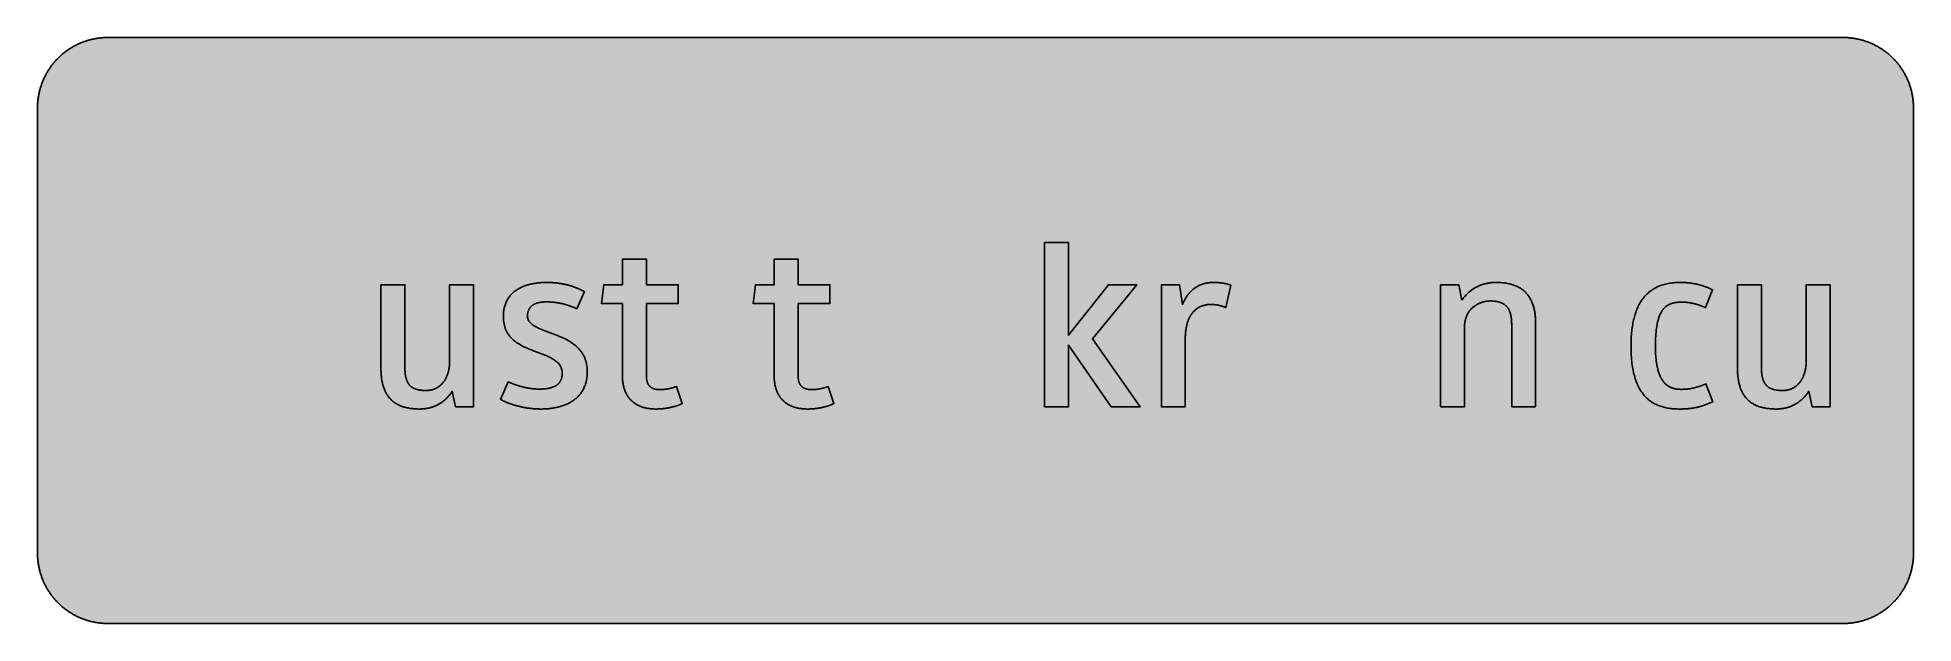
# Model space of a CAD drawing. Header units: millimetres. Extents: x 0 to 564, y 0 to 176.
import ezdxf

# ---------------------------------------------------------------- set-up
doc = ezdxf.new("R2010")
doc.units = ezdxf.units.MM

msp = doc.modelspace()

# ---------------------------------------------------------------- hatches: boundary and pattern name
for color, points in [(254, [(21.2189, 0.0536), (20.955, 0.0533), (20.6934, 0.0584), (20.4292, 0.066), (20.1676, 0.0787), (19.906, 0.094), (19.6469, 0.1118), (19.3853, 0.1321), (19.1262, 0.1549), (18.8671, 0.1829), (18.608, 0.2134), (18.349, 0.2464), (18.0924, 0.2845), (17.8359, 0.3251), (17.5793, 0.3683), (17.3253, 0.414), (17.0688, 0.4623), (16.8148, 0.5156), (16.5633, 0.5715), (16.3093, 0.6299), (16.0579, 0.6909), (15.809, 0.7544), (15.56, 0.823), (15.3111, 0.8941), (15.0622, 0.9677), (14.8158, 1.0439), (14.5694, 1.1227), (14.3256, 1.2065), (14.0818, 1.2903), (13.8379, 1.3792), (13.5966, 1.4707), (13.3579, 1.5646), (13.1191, 1.6637), (12.8803, 1.7628), (12.6441, 1.8669), (12.4079, 1.9736), (12.1742, 2.0803), (11.9405, 2.192), (11.7094, 2.3089), (11.4808, 2.4257), (11.2522, 2.5451), (11.0236, 2.6695), (10.7975, 2.794), (10.574, 2.9235), (10.3505, 3.0556), (10.1295, 3.1877), (9.9111, 3.3249), (9.6926, 3.4646), (9.4742, 3.6068), (9.2608, 3.7541), (9.0475, 3.9014), (8.8341, 4.0513), (8.6258, 4.2037), (8.4176, 4.3612), (8.2118, 4.5187), (8.0061, 4.6812), (7.8029, 4.8438), (7.6022, 5.0114), (7.4041, 5.1816), (7.206, 5.3518), (7.0129, 5.527), (6.8174, 5.7048), (6.6269, 5.8826), (6.4389, 6.0655), (6.2509, 6.2509), (6.0655, 6.4389), (5.8852, 6.6269), (5.7048, 6.8174), (5.527, 7.0104), (5.3518, 7.206), (5.1816, 7.4041), (5.0114, 7.6022), (4.8463, 7.8029), (4.6812, 8.0061), (4.5187, 8.2118), (4.3612, 8.4176), (4.2062, 8.6258), (4.0513, 8.8341), (3.9014, 9.0475), (3.7541, 9.2608), (3.6068, 9.4742), (3.4646, 9.6926), (3.3249, 9.9085), (3.1877, 10.1295), (3.0556, 10.3505), (2.9235, 10.574), (2.794, 10.7975), (2.6695, 11.0236), (2.5451, 11.2522), (2.4257, 11.4808), (2.3063, 11.7094), (2.192, 11.9405), (2.0803, 12.1742), (1.971, 12.4079), (1.8669, 12.6441), (1.7628, 12.8803), (1.6637, 13.1191), (1.5646, 13.3579), (1.4707, 13.5966), (1.3792, 13.8379), (1.2903, 14.0818), (1.2065, 14.3256), (1.1227, 14.5694), (1.0439, 14.8158), (0.9652, 15.0622), (0.8915, 15.3111), (0.823, 15.56), (0.7544, 15.809), (0.6883, 16.0604), (0.6274, 16.3093), (0.569, 16.5633), (0.5131, 16.8148), (0.4623, 17.0688), (0.4115, 17.3253), (0.3658, 17.5793), (0.3226, 17.8359), (0.2819, 18.0924), (0.2464, 18.3515), (0.2134, 18.608), (0.1829, 18.8671), (0.1549, 19.1262), (0.1295, 19.3878), (0.1092, 19.6469), (0.0914, 19.9085), (0.0762, 20.1701), (0.066, 20.4318), (0.0584, 20.6934), (0.0533, 20.955), (0.0508, 21.2192), (0.0522, 155.2758), (0.0533, 155.5369), (0.0584, 155.8011), (0.066, 156.0627), (0.0762, 156.3243), (0.0914, 156.5859), (0.1092, 156.845), (0.1295, 157.1066), (0.1549, 157.3657), (0.1829, 157.6248), (0.2134, 157.8839), (0.2464, 158.1429), (0.2819, 158.3995), (0.3226, 158.656), (0.3658, 158.9126), (0.4115, 159.1691), (0.4623, 159.4231), (0.5131, 159.6771), (0.569, 159.9286), (0.6274, 160.1826), (0.6883, 160.434), (0.7544, 160.6829), (0.823, 160.9344), (0.8915, 161.1833), (0.9652, 161.4297), (1.0439, 161.6761), (1.1227, 161.9225), (1.2065, 162.1663), (1.2903, 162.4101), (1.3792, 162.654), (1.4707, 162.8953), (1.5646, 163.134), (1.6637, 163.3728), (1.7628, 163.6116), (1.8669, 163.8478), (1.971, 164.084), (2.0803, 164.3177), (2.192, 164.5514), (2.3063, 164.7825), (2.4257, 165.0111), (2.5451, 165.2397), (2.6695, 165.4683), (2.794, 165.6944), (2.9235, 165.9179), (3.0556, 166.1414), (3.1877, 166.3624), (3.3249, 166.5834), (3.4646, 166.7993), (3.6068, 167.0177), (3.7541, 167.2311), (3.9014, 167.4444), (4.0513, 167.6578), (4.2062, 167.8661), (4.3612, 168.0743), (4.5187, 168.2801), (4.6812, 168.4858), (4.8463, 168.689), (5.0114, 168.8897), (5.1816, 169.0878), (5.3518, 169.2859), (5.527, 169.4815), (5.7048, 169.6745), (5.8852, 169.865), (6.0655, 170.053), (6.2509, 170.241), (6.4389, 170.4264), (6.6269, 170.6093), (6.8174, 170.7871), (7.0129, 170.9649), (7.206, 171.1401), (7.4041, 171.3103), (7.6022, 171.4805), (7.8029, 171.6481), (8.0061, 171.8107), (8.2118, 171.9732), (8.4176, 172.1307), (8.6258, 172.2882), (8.8341, 172.4406), (9.0475, 172.5905), (9.2608, 172.7378), (9.4742, 172.8851), (9.6926, 173.0273), (9.9111, 173.167), (10.1295, 173.3042), (10.3505, 173.4388), (10.574, 173.5684), (10.7975, 173.6979), (11.0236, 173.8249), (11.2522, 173.9468), (11.4808, 174.0662), (11.7094, 174.1856), (11.9405, 174.2999), (12.1742, 174.4116), (12.4079, 174.5209), (12.6441, 174.625), (12.8803, 174.7291), (13.1191, 174.8307), (13.3579, 174.9273), (13.5966, 175.0212), (13.8379, 175.1127), (14.0818, 175.2016), (14.3256, 175.2879), (14.5694, 175.3692), (14.8158, 175.4505), (15.0622, 175.5267), (15.3111, 175.6004), (15.56, 175.6715), (15.809, 175.7375), (16.0579, 175.8036), (16.3093, 175.8645), (16.5633, 175.9229), (16.8148, 175.9788), (17.0688, 176.0296), (17.3253, 176.0804), (17.5793, 176.1261), (17.8359, 176.1693), (18.0924, 176.21), (18.349, 176.2455), (18.608, 176.2785), (18.8671, 176.309), (19.1262, 176.337), (19.3853, 176.3624), (19.6469, 176.3827), (19.906, 176.4005), (20.1676, 176.4157), (20.4292, 176.4259), (20.6934, 176.4335), (20.955, 176.4386), (21.2166, 176.4411), (543.33, 176.4425), (543.5905, 176.4386), (543.8546, 176.4335), (544.1163, 176.4259), (544.3779, 176.4157), (544.6395, 176.4005), (544.9011, 176.3827), (545.1602, 176.3624), (545.4218, 176.337), (545.6809, 176.309), (545.94, 176.2785), (546.1965, 176.2455), (546.4556, 176.21), (546.7121, 176.1693), (546.9687, 176.1261), (547.2227, 176.0804), (547.4767, 176.0296), (547.7307, 175.9788), (547.9847, 175.9229), (548.2361, 175.8645), (548.4876, 175.8036), (548.7391, 175.7375), (548.988, 175.6715), (549.2369, 175.6004), (549.4858, 175.5267), (549.7322, 175.4505), (549.9786, 175.3692), (550.2224, 175.2879), (550.4663, 175.2016), (550.7076, 175.1127), (550.9489, 175.0212), (551.1902, 174.9273), (551.4289, 174.8307), (551.6677, 174.7291), (551.9039, 174.625), (552.1401, 174.5209), (552.3738, 174.4116), (552.6075, 174.2999), (552.8386, 174.1856), (553.0672, 174.0662), (553.2958, 173.9468), (553.5244, 173.8249), (553.7505, 173.6979), (553.974, 173.5684), (554.1975, 173.4388), (554.4185, 173.3042), (554.6369, 173.167), (554.8554, 173.0273), (555.0738, 172.8851), (555.2872, 172.7378), (555.5005, 172.5905), (555.7139, 172.4406), (555.9222, 172.2882), (556.1305, 172.1307), (556.3362, 171.9732), (556.5419, 171.8107), (556.7451, 171.6481), (556.9458, 171.4805), (557.1439, 171.3103), (557.342, 171.1401), (557.5376, 170.9649), (557.7307, 170.7871), (557.9212, 170.6093), (558.1091, 170.4264), (558.2971, 170.241), (558.4825, 170.053), (558.6628, 169.865), (558.8432, 169.6745), (559.021, 169.4815), (559.1962, 169.2859), (559.3664, 169.0878), (559.5366, 168.8897), (559.7017, 168.689), (559.8668, 168.4858), (560.0294, 168.2801), (560.1868, 168.0743), (560.3418, 167.8661), (560.4967, 167.6578), (560.6466, 167.4444), (560.7939, 167.2311), (560.9387, 167.0177), (561.0835, 166.7993), (561.2232, 166.5834), (561.3603, 166.3624), (561.4924, 166.1414), (561.6245, 165.9179), (561.754, 165.6944), (561.8785, 165.4683), (562.0029, 165.2397), (562.1223, 165.0111), (562.2392, 164.7825), (562.3535, 164.5514), (562.4652, 164.3177), (562.5744, 164.084), (562.6811, 163.8478), (562.7853, 163.6116), (562.8843, 163.3728), (562.9808, 163.134), (563.0774, 162.8953), (563.1688, 162.654), (563.2552, 162.4101), (563.3415, 162.1663), (563.4253, 161.9225), (563.5041, 161.6761), (563.5803, 161.4297), (563.6539, 161.1833), (563.7251, 160.9344), (563.7936, 160.6829), (563.8571, 160.434), (563.9181, 160.1826), (563.9765, 159.9286), (564.0324, 159.6771), (564.0857, 159.4231), (564.134, 159.1691), (564.1797, 158.9126), (564.2229, 158.656), (564.2635, 158.3995), (564.2991, 158.1429), (564.3347, 157.8839), (564.3651, 157.6248), (564.3931, 157.3657), (564.4159, 157.1066), (564.4363, 156.845), (564.454, 156.5859), (564.4693, 156.3243), (564.482, 156.0627), (564.4896, 155.8011), (564.4947, 155.5369), (564.4947, 155.2753), (564.4966, 21.2203), (564.4947, 20.955), (564.4896, 20.6934), (564.482, 20.4318), (564.4693, 20.1701), (564.454, 19.9085), (564.4363, 19.6469), (564.4159, 19.3878), (564.3931, 19.1262), (564.3651, 18.8671), (564.3347, 18.608), (564.2991, 18.3515), (564.2635, 18.0924), (564.2229, 17.8359), (564.1797, 17.5793), (564.134, 17.3253), (564.0857, 17.0688), (564.0324, 16.8148), (563.9765, 16.5633), (563.9181, 16.3093), (563.8571, 16.0604), (563.7936, 15.809), (563.7251, 15.56), (563.6539, 15.3111), (563.5803, 15.0622), (563.5041, 14.8158), (563.4253, 14.5694), (563.3415, 14.3256), (563.2552, 14.0818), (563.1688, 13.8379), (563.0774, 13.5966), (562.9808, 13.3579), (562.8843, 13.1191), (562.7853, 12.8803), (562.6811, 12.6441), (562.5744, 12.4079), (562.4652, 12.1742), (562.3535, 11.9405), (562.2392, 11.7094), (562.1223, 11.4808), (562.0029, 11.2522), (561.8785, 11.0236), (561.754, 10.7975), (561.6245, 10.574), (561.4924, 10.3505), (561.3603, 10.1295), (561.2232, 9.9085), (561.0835, 9.6926), (560.9387, 9.4742), (560.7939, 9.2608), (560.6466, 9.0475), (560.4967, 8.8341), (560.3418, 8.6258), (560.1868, 8.4176), (560.0294, 8.2118), (559.8668, 8.0061), (559.7017, 7.8029), (559.5366, 7.6022), (559.3664, 7.4041), (559.1962, 7.206), (559.021, 7.0104), (558.8432, 6.8174), (558.6628, 6.6269), (558.4825, 6.4389), (558.2971, 6.2509), (558.1091, 6.0655), (557.9212, 5.8826), (557.7307, 5.7048), (557.5376, 5.527), (557.342, 5.3518), (557.1439, 5.1816), (556.9458, 5.0114), (556.7451, 4.8438), (556.5419, 4.6812), (556.3362, 4.5187), (556.1305, 4.3612), (555.9222, 4.2037), (555.7139, 4.0513), (555.5005, 3.9014), (555.2872, 3.7541), (555.0738, 3.6068), (554.8554, 3.4646), (554.6369, 3.3249), (554.4185, 3.1877), (554.1975, 3.0556), (553.974, 2.9235), (553.7505, 2.794), (553.5244, 2.6695), (553.2958, 2.5451), (553.0672, 2.4257), (552.8386, 2.3089), (552.6075, 2.192), (552.3738, 2.0803), (552.1401, 1.9736), (551.9039, 1.8669), (551.6677, 1.7628), (551.4289, 1.6637), (551.1902, 1.5646), (550.9489, 1.4707), (550.7076, 1.3792), (550.4663, 1.2903), (550.2224, 1.2065), (549.9786, 1.1227), (549.7322, 1.0439), (549.4858, 0.9677), (549.2369, 0.8941), (548.988, 0.823), (548.7391, 0.7544), (548.4876, 0.6909), (548.2361, 0.6299), (547.9847, 0.5715), (547.7307, 0.5156), (547.4767, 0.4623), (547.2227, 0.414), (546.9687, 0.3683), (546.7121, 0.3251), (546.4556, 0.2845), (546.1965, 0.2464), (545.94, 0.2134), (545.6809, 0.1829), (545.4218, 0.1549), (545.1602, 0.1321), (544.9011, 0.1118), (544.6395, 0.094), (544.3779, 0.0787), (544.1163, 0.066), (543.8546, 0.0584), (543.5905, 0.0533), (543.3289, 0.0533)]), (59, [(310.2501, 65.3175), (310.2501, 83.8726), (323.0908, 65.3175), (331.8397, 65.3175), (317.5166, 85.7067), (330.7814, 102.005), (322.2445, 102.005), (310.2501, 86.8355), (310.2501, 114.705), (303.0541, 114.705), (303.0541, 65.3175)]), (59, [(176.0541, 74.4897), (176.055, 74.2213), (176.0626, 73.9572), (176.0728, 73.6956), (176.0906, 73.4365), (176.1109, 73.1774), (176.1363, 72.9234), (176.1642, 72.6719), (176.1998, 72.423), (176.2379, 72.1766), (176.2836, 71.9328), (176.3319, 71.6915), (176.3852, 71.4553), (176.4436, 71.2191), (176.5071, 70.9879), (176.5732, 70.7593), (176.6468, 70.5333), (176.723, 70.3123), (176.8043, 70.0913), (176.8932, 69.8754), (176.9847, 69.6646), (177.0812, 69.4563), (177.1828, 69.2506), (177.2895, 69.0499), (177.3987, 68.8518), (177.5155, 68.6562), (177.6374, 68.4657), (177.7644, 68.2803), (177.894, 68.0974), (178.0311, 67.9171), (178.1708, 67.7443), (178.3182, 67.5716), (178.4706, 67.4065), (178.6255, 67.244), (178.7881, 67.0865), (178.9532, 66.9315), (179.1259, 66.7817), (179.3011, 66.6369), (179.484, 66.4972), (179.672, 66.36), (179.8625, 66.228), (180.0606, 66.101), (180.2638, 65.979), (180.4721, 65.8622), (180.6829, 65.7504), (180.9013, 65.6438), (181.1249, 65.5396), (181.356, 65.4431), (181.5897, 65.3491), (181.8284, 65.2628), (182.0723, 65.1815), (182.3237, 65.1027), (182.5803, 65.0316), (182.8394, 64.9656), (183.1061, 64.9046), (183.3778, 64.8513), (183.6547, 64.8005), (183.9392, 64.7573), (184.2262, 64.7192), (184.5208, 64.6862), (184.818, 64.6582), (185.1228, 64.6379), (185.4352, 64.6227), (185.7502, 64.6125), (186.0702, 64.61), (186.1998, 64.61), (186.3293, 64.6125), (186.4563, 64.6151), (186.5859, 64.6176), (186.7154, 64.6201), (186.8424, 64.6227), (186.9719, 64.6278), (187.0989, 64.6328), (187.2285, 64.6405), (187.3555, 64.6481), (187.4825, 64.6557), (187.612, 64.6633), (187.739, 64.6735), (187.866, 64.6836), (187.993, 64.6938), (188.12, 64.7065), (188.247, 64.7167), (188.374, 64.7319), (188.501, 64.7446), (188.628, 64.7598), (188.755, 64.7751), (188.882, 64.7903), (189.0065, 64.8081), (189.1335, 64.8259), (189.2579, 64.8437), (189.3849, 64.864), (189.5094, 64.8843), (189.6364, 64.9046), (189.7609, 64.9275), (189.8879, 64.9503), (190.0123, 64.9732), (190.1368, 64.9986), (190.2612, 65.024), (190.3857, 65.0494), (190.5102, 65.0773), (190.6346, 65.1053), (190.7591, 65.1332), (190.8835, 65.1612), (191.0055, 65.1916), (191.1299, 65.2221), (191.2544, 65.2551), (191.3763, 65.2882), (191.5008, 65.3212), (191.6227, 65.3567), (191.7446, 65.3923), (191.8691, 65.4279), (191.991, 65.466), (192.1129, 65.5041), (192.2348, 65.5422), (192.3567, 65.5803), (192.4787, 65.6209), (192.6006, 65.6641), (192.7225, 65.7073), (192.8419, 65.7504), (192.9638, 65.7936), (193.0832, 65.8393), (193.2051, 65.8851), (193.3245, 65.9308), (193.4464, 65.979), (193.5658, 66.0273), (193.6852, 66.0781), (193.8045, 66.1289), (193.9239, 66.1797), (194.0433, 66.233), (192.2805, 71.3849), (192.1942, 71.3537), (192.1078, 71.3257), (192.024, 71.2978), (191.9402, 71.2699), (191.8564, 71.2419), (191.7751, 71.214), (191.6913, 71.1886), (191.61, 71.1606), (191.5287, 71.1352), (191.4474, 71.1124), (191.3687, 71.087), (191.2874, 71.0641), (191.2087, 71.0387), (191.1299, 71.0159), (191.0512, 70.993), (190.9724, 70.9727), (190.8962, 70.9498), (190.8175, 70.9295), (190.7413, 70.9092), (190.6651, 70.8889), (190.5889, 70.8685), (190.5127, 70.8508), (190.4365, 70.833), (190.3603, 70.8152), (190.2866, 70.7974), (190.2104, 70.7796), (190.1368, 70.7619), (190.0606, 70.7466), (189.9869, 70.7314), (189.9133, 70.7161), (189.8396, 70.7009), (189.7659, 70.6857), (189.6923, 70.673), (189.6186, 70.6603), (189.545, 70.6476), (189.4738, 70.6349), (189.4002, 70.6222), (189.3265, 70.6095), (189.2529, 70.5993), (189.1817, 70.5891), (189.1081, 70.579), (189.0344, 70.5688), (188.9633, 70.5587), (188.8896, 70.551), (188.8185, 70.5434), (188.7449, 70.5333), (188.6712, 70.5256), (188.6001, 70.5206), (188.5264, 70.5129), (188.4528, 70.5079), (188.3791, 70.5002), (188.3054, 70.4952), (188.2318, 70.4901), (188.1581, 70.4875), (188.0845, 70.4825), (188.0108, 70.4799), (187.9371, 70.4748), (187.8635, 70.4723), (187.7873, 70.4698), (187.7136, 70.4698), (187.64, 70.4672), (187.5638, 70.4672), (187.4876, 70.4647), (187.4114, 70.4647), (187.264, 70.4672), (187.1218, 70.4698), (186.9796, 70.4748), (186.8424, 70.485), (186.7078, 70.4952), (186.5757, 70.5053), (186.4462, 70.5206), (186.3217, 70.5383), (186.1998, 70.5561), (186.0804, 70.579), (185.9636, 70.6018), (185.8493, 70.6272), (185.7375, 70.6552), (185.6308, 70.6857), (185.5241, 70.7161), (185.4225, 70.7517), (185.3235, 70.7873), (185.2244, 70.8254), (185.1304, 70.866), (185.039, 70.9092), (184.9501, 70.9549), (184.8637, 71.0006), (184.7799, 71.0514), (184.6986, 71.1022), (184.6199, 71.1556), (184.5437, 71.2114), (184.47, 71.2673), (184.3989, 71.3283), (184.3303, 71.3892), (184.2643, 71.4527), (184.2008, 71.5188), (184.1398, 71.5874), (184.0814, 71.6559), (184.023, 71.7271), (183.9697, 71.8007), (183.9163, 71.8769), (183.8655, 71.9531), (183.8173, 72.0344), (183.7715, 72.1157), (183.7284, 72.1995), (183.6877, 72.2833), (183.6471, 72.3722), (183.6115, 72.4611), (183.576, 72.5526), (183.5404, 72.6465), (183.5099, 72.7405), (183.4794, 72.837), (183.454, 72.9361), (183.4261, 73.0377), (183.4032, 73.1393), (183.3804, 73.2434), (183.3601, 73.3501), (183.3423, 73.4593), (183.3245, 73.5686), (183.3118, 73.6803), (183.2966, 73.7946), (183.2864, 73.9115), (183.2762, 74.0283), (183.2686, 74.1477), (183.261, 74.2671), (183.2559, 74.3915), (183.2508, 74.516), (183.2483, 74.6404), (183.2483, 74.77), (183.2501, 96.3605), (192.8453, 96.3605), (192.8453, 102.005), (183.2501, 102.005), (183.2501, 109.7661), (176.0541, 109.7661), (176.0541, 102.005), (170.4097, 102.005), (169.7041, 96.3605), (176.0541, 96.3605)]), (59, [(221.7028, 74.4897), (221.7039, 74.2213), (221.7115, 73.9572), (221.7217, 73.6956), (221.7369, 73.4365), (221.7598, 73.1774), (221.7852, 72.9234), (221.8131, 72.6719), (221.8487, 72.423), (221.8868, 72.1766), (221.9325, 71.9328), (221.9808, 71.6915), (222.0341, 71.4553), (222.0925, 71.2191), (222.1535, 70.9879), (222.2221, 70.7593), (222.2957, 70.5333), (222.3719, 70.3123), (222.4532, 70.0913), (222.5421, 69.8754), (222.6335, 69.6646), (222.7301, 69.4563), (222.8317, 69.2506), (222.9383, 69.0499), (223.0476, 68.8518), (223.1644, 68.6562), (223.2863, 68.4657), (223.4133, 68.2803), (223.5429, 68.0974), (223.68, 67.9171), (223.8197, 67.7443), (223.967, 67.5716), (224.1194, 67.4065), (224.2744, 67.244), (224.4369, 67.0865), (224.602, 66.9315), (224.7748, 66.7817), (224.95, 66.6369), (225.1329, 66.4972), (225.3209, 66.36), (225.5114, 66.228), (225.7095, 66.101), (225.9127, 65.979), (226.121, 65.8622), (226.3343, 65.7504), (226.5528, 65.6438), (226.7763, 65.5396), (227.0049, 65.4431), (227.2386, 65.3491), (227.4773, 65.2628), (227.7237, 65.1815), (227.9726, 65.1027), (228.2292, 65.0316), (228.4908, 64.9656), (228.7575, 64.9046), (229.0293, 64.8513), (229.3061, 64.8005), (229.5881, 64.7573), (229.8776, 64.7192), (230.1697, 64.6862), (230.4694, 64.6582), (230.7742, 64.6379), (231.0841, 64.6227), (231.3991, 64.6125), (231.7217, 64.61), (231.8512, 64.61), (231.9782, 64.6125), (232.1077, 64.6151), (232.2373, 64.6176), (232.3643, 64.6201), (232.4938, 64.6227), (232.6208, 64.6278), (232.7504, 64.6328), (232.8774, 64.6405), (233.0044, 64.6481), (233.1339, 64.6557), (233.2609, 64.6633), (233.3879, 64.6735), (233.5149, 64.6836), (233.6419, 64.6938), (233.7714, 64.7065), (233.8984, 64.7167), (234.0229, 64.7319), (234.1499, 64.7446), (234.2769, 64.7598), (234.4039, 64.7751), (234.5309, 64.7903), (234.6579, 64.8081), (234.7824, 64.8259), (234.9094, 64.8437), (235.0338, 64.864), (235.1608, 64.8843), (235.2853, 64.9046), (235.4123, 64.9275), (235.5367, 64.9503), (235.6612, 64.9732), (235.7857, 64.9986), (235.9101, 65.024), (236.0346, 65.0494), (236.159, 65.0773), (236.2835, 65.1053), (236.408, 65.1332), (236.5324, 65.1612), (236.6569, 65.1916), (236.7788, 65.2221), (236.9033, 65.2551), (237.0277, 65.2882), (237.1496, 65.3212), (237.2741, 65.3567), (237.396, 65.3923), (237.5179, 65.4279), (237.6399, 65.466), (237.7618, 65.5041), (237.8862, 65.5422), (238.0082, 65.5803), (238.1275, 65.6209), (238.2495, 65.6641), (238.3714, 65.7073), (238.4933, 65.7504), (238.6127, 65.7936), (238.7346, 65.8393), (238.854, 65.8851), (238.9759, 65.9308), (239.0953, 65.979), (239.2147, 66.0273), (239.334, 66.0781), (239.456, 66.1289), (239.5753, 66.1797), (239.6922, 66.233), (237.9306, 71.3849), (237.8431, 71.3537), (237.7592, 71.3257), (237.6729, 71.2978), (237.5891, 71.2699), (237.5078, 71.2419), (237.424, 71.214), (237.3427, 71.1886), (237.2614, 71.1606), (237.1801, 71.1352), (237.0988, 71.1124), (237.0176, 71.087), (236.9388, 71.0641), (236.8575, 71.0387), (236.7788, 71.0159), (236.7001, 70.993), (236.6239, 70.9727), (236.5451, 70.9498), (236.4689, 70.9295), (236.3902, 70.9092), (236.314, 70.8889), (236.2378, 70.8685), (236.1616, 70.8508), (236.0854, 70.833), (236.0117, 70.8152), (235.9355, 70.7974), (235.8619, 70.7796), (235.7857, 70.7619), (235.712, 70.7466), (235.6383, 70.7314), (235.5647, 70.7161), (235.4885, 70.7009), (235.4148, 70.6857), (235.3437, 70.673), (235.27, 70.6603), (235.1964, 70.6476), (235.1227, 70.6349), (235.0491, 70.6222), (234.9779, 70.6095), (234.9043, 70.5993), (234.8306, 70.5891), (234.757, 70.579), (234.6858, 70.5688), (234.6122, 70.5587), (234.5411, 70.551), (234.4674, 70.5434), (234.3937, 70.5333), (234.3201, 70.5256), (234.249, 70.5206), (234.1753, 70.5129), (234.1016, 70.5079), (234.028, 70.5002), (233.9569, 70.4952), (233.8832, 70.4901), (233.8095, 70.4875), (233.7359, 70.4825), (233.6597, 70.4799), (233.586, 70.4748), (233.5124, 70.4723), (233.4387, 70.4698), (233.3625, 70.4698), (233.2888, 70.4672), (233.2126, 70.4672), (233.1364, 70.4647), (233.0602, 70.4647), (232.9129, 70.4672), (232.7681, 70.4698), (232.6284, 70.4748), (232.4913, 70.485), (232.3567, 70.4952), (232.2246, 70.5053), (232.095, 70.5206), (231.9706, 70.5383), (231.8487, 70.5561), (231.7293, 70.579), (231.6124, 70.6018), (231.4981, 70.6272), (231.3864, 70.6552), (231.2797, 70.6857), (231.173, 70.7161), (231.0714, 70.7517), (230.9724, 70.7873), (230.8733, 70.8254), (230.7793, 70.866), (230.6879, 70.9092), (230.599, 70.9549), (230.5126, 71.0006), (230.4288, 71.0514), (230.3475, 71.1022), (230.2713, 71.1556), (230.1951, 71.2114), (230.1215, 71.2673), (230.0503, 71.3283), (229.9818, 71.3892), (229.9157, 71.4527), (229.8497, 71.5188), (229.7887, 71.5874), (229.7303, 71.6559), (229.6744, 71.7271), (229.6185, 71.8007), (229.5652, 71.8769), (229.5169, 71.9531), (229.4687, 72.0344), (229.423, 72.1157), (229.3798, 72.1995), (229.3366, 72.2833), (229.2985, 72.3722), (229.2604, 72.4611), (229.2248, 72.5526), (229.1918, 72.6465), (229.1613, 72.7405), (229.1309, 72.837), (229.1029, 72.9361), (229.0775, 73.0377), (229.0547, 73.1393), (229.0318, 73.2434), (229.0115, 73.3501), (228.9937, 73.4593), (228.9759, 73.5686), (228.9607, 73.6803), (228.948, 73.7946), (228.9353, 73.9115), (228.9251, 74.0283), (228.9175, 74.1477), (228.9099, 74.2671), (228.9048, 74.3915), (228.9023, 74.516), (228.8997, 74.6404), (228.8997, 74.77), (228.9006, 96.3605), (238.4944, 96.3605), (238.4944, 102.005), (228.9006, 102.005), (228.9006, 109.7661), (221.7028, 109.7661), (221.7028, 102.005), (216.0584, 102.005), (215.3528, 96.3605), (221.7028, 96.3605)]), (59, [(103.3819, 102.005), (103.3819, 76.8872), (103.3831, 76.5124), (103.3907, 76.1441), (103.4034, 75.7809), (103.4212, 75.4228), (103.444, 75.0722), (103.472, 74.7243), (103.5075, 74.3839), (103.5456, 74.0486), (103.5888, 73.721), (103.6396, 73.3958), (103.693, 73.0783), (103.7539, 72.7659), (103.82, 72.4611), (103.8911, 72.1589), (103.9673, 71.8642), (104.0486, 71.5747), (104.1375, 71.2927), (104.2289, 71.0133), (104.328, 70.7415), (104.4321, 70.4748), (104.5413, 70.2158), (104.6582, 69.9592), (104.7801, 69.7103), (104.9071, 69.469), (105.0392, 69.2302), (105.1789, 68.9991), (105.3211, 68.773), (105.4735, 68.5546), (105.6284, 68.3387), (105.791, 68.1304), (105.9586, 67.9298), (106.1314, 67.7316), (106.3117, 67.5411), (106.4971, 67.3583), (106.6902, 67.1779), (106.8883, 67.0052), (107.0915, 66.8401), (107.3023, 66.6775), (107.5207, 66.5226), (107.7417, 66.3753), (107.9703, 66.2305), (108.2065, 66.0933), (108.4478, 65.9638), (108.6968, 65.8368), (108.9508, 65.72), (109.2098, 65.6057), (109.4765, 65.499), (109.7509, 65.3974), (110.0303, 65.3034), (110.3173, 65.2145), (110.6094, 65.1307), (110.9091, 65.0545), (111.2139, 64.9834), (111.5263, 64.9199), (111.8464, 64.8614), (112.1715, 64.8081), (112.5042, 64.7624), (112.8446, 64.7217), (113.19, 64.6887), (113.5431, 64.6608), (113.9012, 64.6379), (114.2695, 64.6227), (114.6429, 64.6125), (115.0214, 64.61), (115.2144, 64.6125), (115.4049, 64.6151), (115.5929, 64.6227), (115.7808, 64.6328), (115.9688, 64.643), (116.1567, 64.6582), (116.3422, 64.676), (116.525, 64.6963), (116.7079, 64.7192), (116.8908, 64.7446), (117.0737, 64.7725), (117.254, 64.803), (117.4318, 64.836), (117.6096, 64.8716), (117.7874, 64.9122), (117.9627, 64.9529), (118.1379, 64.9961), (118.3107, 65.0418), (118.4834, 65.0926), (118.6561, 65.1434), (118.8237, 65.1993), (118.9939, 65.2551), (119.1616, 65.3136), (119.3267, 65.3771), (119.4918, 65.4431), (119.6569, 65.5091), (119.8194, 65.5803), (119.9794, 65.6514), (120.1395, 65.7276), (120.2995, 65.8063), (120.457, 65.8851), (120.6119, 65.9689), (120.7668, 66.0552), (120.9218, 66.1416), (121.0742, 66.233), (121.224, 66.327), (121.3739, 66.4235), (121.5212, 66.5201), (121.6685, 66.6217), (121.8133, 66.7258), (121.9556, 66.8325), (122.0978, 66.9417), (122.2375, 67.0509), (122.3772, 67.1652), (122.5144, 67.2821), (122.6515, 67.4014), (122.7861, 67.5234), (122.9182, 67.6453), (123.0503, 67.7723), (123.1798, 67.9018), (123.3094, 68.0339), (123.4364, 68.1685), (123.5608, 68.3031), (123.6853, 68.4428), (123.8072, 68.5851), (123.9266, 68.7299), (124.046, 68.8772), (124.1628, 69.0245), (124.2771, 69.1769), (124.3914, 69.3318), (124.5032, 69.4868), (124.6124, 69.6468), (124.7216, 69.8094), (124.8283, 69.9719), (125.8175, 65.3175), (131.2499, 65.3175), (131.2499, 102.005), (124.0536, 102.005), (124.0536, 79.0758), (124.0511, 78.8086), (124.0434, 78.547), (124.0333, 78.2879), (124.0155, 78.0339), (123.9977, 77.7824), (123.9723, 77.5335), (123.9444, 77.2897), (123.9114, 77.0509), (123.8733, 76.8147), (123.8326, 76.5835), (123.7894, 76.3549), (123.7386, 76.1314), (123.6878, 75.9104), (123.6294, 75.6945), (123.571, 75.4812), (123.505, 75.2729), (123.4364, 75.0697), (123.3653, 74.869), (123.2916, 74.6709), (123.2129, 74.4804), (123.129, 74.2899), (123.0427, 74.107), (122.9538, 73.9267), (122.8623, 73.7489), (122.7658, 73.5762), (122.6668, 73.4085), (122.5652, 73.2434), (122.4585, 73.0834), (122.3493, 72.9285), (122.2375, 72.7761), (122.1232, 72.6288), (122.0064, 72.484), (121.887, 72.3468), (121.7625, 72.2097), (121.6355, 72.0801), (121.5085, 71.9531), (121.3764, 71.8312), (121.2418, 71.7118), (121.1047, 71.6001), (120.965, 71.4883), (120.8227, 71.3842), (120.6805, 71.2826), (120.5332, 71.186), (120.3833, 71.0946), (120.2334, 71.0057), (120.0785, 70.9219), (119.9236, 70.8431), (119.7661, 70.7695), (119.6061, 70.6984), (119.4435, 70.6323), (119.2809, 70.5714), (119.1158, 70.5129), (118.9482, 70.4621), (118.778, 70.4139), (118.6078, 70.3707), (118.4351, 70.3301), (118.2599, 70.297), (118.0846, 70.2666), (117.9068, 70.2412), (117.7265, 70.2208), (117.5461, 70.2031), (117.3658, 70.1929), (117.1804, 70.1853), (116.9975, 70.1827), (116.7841, 70.1853), (116.5758, 70.1878), (116.3701, 70.1954), (116.1694, 70.2031), (115.9713, 70.2158), (115.7783, 70.231), (115.5903, 70.2488), (115.4049, 70.2691), (115.222, 70.292), (115.0442, 70.3199), (114.8715, 70.3478), (114.7013, 70.3809), (114.5362, 70.4164), (114.3737, 70.4545), (114.2136, 70.4977), (114.0587, 70.5409), (113.9063, 70.5891), (113.759, 70.6399), (113.6167, 70.6958), (113.4745, 70.7542), (113.3399, 70.8152), (113.2053, 70.8812), (113.0757, 70.9473), (112.9513, 71.0209), (112.8268, 71.0946), (112.7074, 71.1759), (112.5931, 71.2572), (112.4814, 71.3435), (112.3721, 71.435), (112.268, 71.5264), (112.1664, 71.6255), (112.0673, 71.7271), (111.9708, 71.8312), (111.8794, 71.9404), (111.7905, 72.0547), (111.7067, 72.1716), (111.6254, 72.2935), (111.5466, 72.4179), (111.4704, 72.5475), (111.3993, 72.6821), (111.3307, 72.8193), (111.2647, 72.9615), (111.2012, 73.1063), (111.1428, 73.2587), (111.0844, 73.4136), (111.031, 73.5711), (110.9828, 73.7362), (110.9345, 73.9038), (110.8913, 74.0766), (110.8507, 74.2544), (110.81, 74.4372), (110.777, 74.6227), (110.744, 74.8132), (110.7135, 75.0087), (110.6881, 75.2119), (110.6653, 75.4151), (110.6424, 75.626), (110.6246, 75.8419), (110.6094, 76.0628), (110.5992, 76.2864), (110.5891, 76.5175), (110.5814, 76.7537), (110.5789, 76.9925), (110.5764, 77.2389), (110.5778, 102.005)]), (59, [(151.5001, 64.6119), (151.8336, 64.6125), (152.1663, 64.6201), (152.4991, 64.6303), (152.8293, 64.6455), (153.1595, 64.6659), (153.4897, 64.6887), (153.8173, 64.7167), (154.145, 64.7522), (154.4701, 64.7903), (154.7927, 64.8335), (155.1153, 64.8792), (155.4328, 64.9326), (155.7503, 64.991), (156.0652, 65.0545), (156.3776, 65.1205), (156.6875, 65.1942), (156.9949, 65.2729), (157.2971, 65.3542), (157.5994, 65.4431), (157.8966, 65.5371), (158.1912, 65.6361), (158.4808, 65.7428), (158.7678, 65.852), (159.0497, 65.9689), (159.3291, 66.0908), (159.6034, 66.2178), (159.8752, 66.3499), (160.1394, 66.4896), (160.401, 66.6344), (160.6575, 66.7868), (160.909, 66.9442), (161.1554, 67.1068), (161.3967, 67.277), (161.6329, 67.4522), (161.864, 67.6326), (162.0876, 67.8205), (162.306, 68.0161), (162.5194, 68.2168), (162.7276, 68.4251), (162.9258, 68.6384), (163.1213, 68.8594), (163.3093, 69.0855), (163.4896, 69.3191), (163.6624, 69.5604), (163.83, 69.8094), (163.99, 70.0634), (164.1424, 70.325), (164.2872, 70.5942), (164.4244, 70.8685), (164.5539, 71.153), (164.6758, 71.4426), (164.7901, 71.7398), (164.8943, 72.0446), (164.9908, 72.357), (165.0797, 72.677), (165.161, 73.0047), (165.2321, 73.3374), (165.293, 73.6803), (165.3464, 74.0308), (165.3896, 74.389), (165.4226, 74.7547), (165.448, 75.1281), (165.4632, 75.5091), (165.4683, 75.9003), (165.4556, 76.4845), (165.4175, 77.0484), (165.354, 77.5894), (165.2651, 78.1126), (165.1559, 78.6155), (165.0238, 79.1007), (164.8689, 79.568), (164.6961, 80.0151), (164.5006, 80.4443), (164.2872, 80.8584), (164.0561, 81.2571), (163.8071, 81.6381), (163.543, 82.0039), (163.261, 82.3544), (162.9664, 82.6922), (162.6565, 83.0148), (162.3339, 83.3247), (161.9987, 83.6219), (161.6532, 83.9064), (161.2951, 84.1807), (160.9293, 84.4423), (160.5534, 84.6938), (160.1673, 84.9351), (159.7762, 85.1662), (159.3774, 85.3897), (158.9735, 85.6031), (158.5646, 85.8088), (158.1506, 86.0069), (157.734, 86.2), (157.3149, 86.3854), (156.8933, 86.5632), (156.4742, 86.7385), (156.0525, 86.9061), (155.6309, 87.0712), (155.2118, 87.2312), (154.7952, 87.3887), (154.3812, 87.5436), (153.9723, 87.6935), (153.5684, 87.8459), (153.1696, 87.9932), (152.7785, 88.1431), (152.3949, 88.2904), (152.0165, 88.4377), (151.6507, 88.5876), (151.2926, 88.7374), (150.9471, 88.8898), (150.6118, 89.0448), (150.2893, 89.2023), (149.9794, 89.3648), (149.6847, 89.5299), (149.4028, 89.7001), (149.1386, 89.8728), (148.8897, 90.0532), (148.6586, 90.2411), (148.4452, 90.4316), (148.2496, 90.6323), (148.0769, 90.8406), (147.922, 91.0565), (147.7899, 91.28), (147.6807, 91.5137), (147.5918, 91.7575), (147.5283, 92.009), (147.4902, 92.2731), (147.4775, 92.55), (147.48, 92.6897), (147.4851, 92.8294), (147.4927, 92.964), (147.5029, 93.0961), (147.5181, 93.2282), (147.5359, 93.3552), (147.5562, 93.4822), (147.5791, 93.6041), (147.6045, 93.726), (147.635, 93.8428), (147.668, 93.9597), (147.7035, 94.074), (147.7416, 94.1832), (147.7823, 94.2924), (147.8255, 94.3991), (147.8737, 94.5007), (147.9245, 94.6023), (147.9753, 94.7014), (148.0312, 94.7979), (148.0896, 94.8919), (148.1506, 94.9833), (148.2166, 95.0722), (148.2827, 95.1586), (148.3512, 95.2449), (148.4249, 95.3262), (148.4986, 95.4075), (148.5773, 95.4837), (148.656, 95.5599), (148.7399, 95.6335), (148.8262, 95.7047), (148.9126, 95.7732), (149.004, 95.8393), (149.0955, 95.9028), (149.192, 95.9663), (149.291, 96.0247), (149.3901, 96.0831), (149.4942, 96.139), (149.5984, 96.1923), (149.7076, 96.2431), (149.8168, 96.2914), (149.9286, 96.3397), (150.0454, 96.3828), (150.1623, 96.426), (150.2816, 96.4667), (150.4036, 96.5048), (150.528, 96.5403), (150.6525, 96.5759), (150.782, 96.6089), (150.9116, 96.6394), (151.0462, 96.6673), (151.1808, 96.6927), (151.318, 96.7156), (151.4577, 96.7384), (151.5974, 96.7588), (151.7421, 96.7765), (151.8869, 96.7943), (152.0342, 96.807), (152.1841, 96.8197), (152.3365, 96.8299), (152.4889, 96.84), (152.6438, 96.8451), (152.8013, 96.8502), (152.9613, 96.8527), (153.1214, 96.8527), (153.2712, 96.8527), (153.4185, 96.8527), (153.5659, 96.8502), (153.7132, 96.8451), (153.8605, 96.8426), (154.0078, 96.8375), (154.1551, 96.8299), (154.2999, 96.8248), (154.4447, 96.8146), (154.592, 96.807), (154.7368, 96.7969), (154.8816, 96.7867), (155.0264, 96.774), (155.1711, 96.7613), (155.3134, 96.7486), (155.4582, 96.7334), (155.6004, 96.7156), (155.7452, 96.7003), (155.8874, 96.6826), (156.0297, 96.6622), (156.1744, 96.6445), (156.3167, 96.6241), (156.4589, 96.6013), (156.6012, 96.5784), (156.7434, 96.5556), (156.8856, 96.5302), (157.0253, 96.5048), (157.1676, 96.4768), (157.3098, 96.4489), (157.4521, 96.4209), (157.5918, 96.3905), (157.734, 96.36), (157.8762, 96.327), (158.0159, 96.2939), (158.1582, 96.2609), (158.3004, 96.2254), (158.4401, 96.1898), (158.5824, 96.1517), (158.7221, 96.1136), (158.8643, 96.0755), (159.0065, 96.0349), (159.1462, 95.9942), (159.2885, 95.951), (159.4307, 95.9079), (159.573, 95.8621), (159.7127, 95.8164), (159.8549, 95.7707), (159.9971, 95.7224), (160.1394, 95.6742), (160.2816, 95.6234), (160.4239, 95.5726), (160.5661, 95.5192), (160.7083, 95.4659), (160.8531, 95.4126), (160.9954, 95.3567), (161.1376, 95.3008), (161.2824, 95.2424), (161.4246, 95.184), (161.5694, 95.123), (161.7142, 95.062), (161.859, 95.0011), (162.0037, 94.9376), (162.1485, 94.8741), (162.2933, 94.808), (164.623, 99.9585), (164.5183, 100.01), (164.4117, 100.0633), (164.305, 100.1192), (164.1958, 100.1751), (164.084, 100.2309), (163.9697, 100.2868), (163.8554, 100.3427), (163.736, 100.4011), (163.6166, 100.457), (163.4947, 100.5154), (163.3703, 100.5738), (163.2458, 100.6297), (163.1163, 100.6881), (162.9842, 100.7466), (162.8521, 100.805), (162.7175, 100.8634), (162.5803, 100.9218), (162.4406, 100.9802), (162.2984, 101.0387), (162.1536, 101.0971), (162.0063, 101.153), (161.8564, 101.2114), (161.704, 101.2673), (161.5516, 101.3257), (161.3941, 101.3816), (161.2367, 101.4374), (161.0741, 101.4908), (160.9115, 101.5467), (160.7439, 101.6), (160.5763, 101.6533), (160.4035, 101.7041), (160.2308, 101.7575), (160.053, 101.8083), (159.8752, 101.8565), (159.6923, 101.9073), (159.5069, 101.9556), (159.3215, 102.0013), (159.131, 102.047), (158.938, 102.0928), (158.7424, 102.1359), (158.5468, 102.1791), (158.3436, 102.2198), (158.1404, 102.2604), (157.9347, 102.2985), (157.7264, 102.3366), (157.513, 102.3722), (157.2997, 102.4052), (157.0812, 102.4382), (156.8602, 102.4687), (156.6367, 102.4992), (156.4107, 102.5271), (156.1821, 102.5525), (155.9484, 102.5754), (155.7147, 102.5982), (155.4759, 102.6185), (155.2346, 102.6363), (154.9908, 102.6541), (154.7419, 102.6693), (154.493, 102.6795), (154.239, 102.6897), (153.9824, 102.6998), (153.7208, 102.7049), (153.4592, 102.7074), (153.1925, 102.71), (152.9334, 102.7074), (152.6718, 102.7049), (152.4076, 102.6973), (152.1384, 102.6871), (151.8717, 102.6744), (151.5999, 102.6566), (151.3281, 102.6363), (151.0538, 102.6135), (150.7795, 102.5881), (150.5052, 102.5576), (150.2283, 102.522), (149.9514, 102.4839), (149.672, 102.4407), (149.3952, 102.395), (149.1183, 102.3442), (148.8415, 102.2909), (148.5646, 102.2299), (148.2903, 102.1664), (148.016, 102.0978), (147.7416, 102.0242), (147.4699, 101.948), (147.2006, 101.8642), (146.9314, 101.7753), (146.6647, 101.6813), (146.4031, 101.5848), (146.1414, 101.4781), (145.8824, 101.3689), (145.6258, 101.2546), (145.3744, 101.1326), (145.1254, 101.0056), (144.8791, 100.8736), (144.6378, 100.7339), (144.399, 100.5891), (144.1653, 100.4367), (143.9367, 100.2792), (143.7132, 100.1141), (143.4922, 99.9439), (143.2789, 99.7661), (143.0706, 99.5807), (142.8674, 99.3877), (142.6693, 99.1895), (142.4762, 98.9838), (142.2908, 98.7704), (142.113, 98.5495), (141.9403, 98.3209), (141.7752, 98.0846), (141.6152, 97.8408), (141.4653, 97.5893), (141.3205, 97.3303), (141.1834, 97.0636), (141.0564, 96.7867), (140.937, 96.5022), (140.8252, 96.2101), (140.7211, 95.9104), (140.6271, 95.6005), (140.5407, 95.2805), (140.4671, 94.9554), (140.3985, 94.6175), (140.3426, 94.2746), (140.2944, 93.919), (140.2588, 93.5558), (140.2309, 93.1824), (140.2156, 92.8014), (140.2105, 92.4077), (140.2232, 91.8388), (140.2613, 91.2901), (140.3223, 90.7644), (140.4087, 90.2589), (140.5179, 89.7738), (140.6474, 89.3089), (140.7998, 88.8644), (140.97, 88.4403), (141.163, 88.0313), (141.3713, 87.6402), (141.5999, 87.2668), (141.8438, 86.9112), (142.1054, 86.5683), (142.3822, 86.2432), (142.6718, 85.9307), (142.9766, 85.6336), (143.2941, 85.3491), (143.6243, 85.0748), (143.9647, 84.8157), (144.3177, 84.5668), (144.6784, 84.328), (145.0492, 84.0994), (145.4277, 83.881), (145.8138, 83.6701), (146.2049, 83.4669), (146.6037, 83.2739), (147.005, 83.0859), (147.414, 82.9056), (147.8229, 82.7303), (148.2344, 82.5602), (148.6484, 82.3925), (149.065, 82.23), (149.479, 82.0725), (149.893, 81.915), (150.307, 81.7626), (150.716, 81.6077), (151.1224, 81.4553), (151.5262, 81.3029), (151.9225, 81.1505), (152.3162, 80.9981), (152.7023, 80.8406), (153.0807, 80.6831), (153.449, 80.5231), (153.8122, 80.358), (154.1628, 80.1878), (154.5057, 80.0151), (154.8333, 79.8347), (155.1508, 79.6493), (155.4556, 79.4563), (155.7477, 79.2582), (156.0246, 79.0499), (156.2837, 78.834), (156.53, 78.6079), (156.7561, 78.3717), (156.9669, 78.1253), (157.1574, 77.8688), (157.3301, 77.5995), (157.48, 77.3176), (157.6121, 77.023), (157.7213, 76.7156), (157.8051, 76.393), (157.8686, 76.0552), (157.9067, 75.7022), (157.9194, 75.3339), (157.9169, 75.1738), (157.9118, 75.0164), (157.9016, 74.8614), (157.8889, 74.7116), (157.8712, 74.5642), (157.8508, 74.4195), (157.8254, 74.2772), (157.7975, 74.1375), (157.767, 74.0029), (157.7315, 73.8708), (157.6934, 73.7413), (157.6502, 73.6143), (157.6045, 73.4898), (157.5537, 73.3704), (157.5003, 73.2511), (157.4444, 73.1368), (157.3835, 73.025), (157.32, 72.9158), (157.2539, 72.8091), (157.1828, 72.705), (157.1092, 72.6059), (157.0304, 72.5068), (156.9491, 72.4129), (156.8653, 72.3189), (156.779, 72.23), (156.6875, 72.1436), (156.5935, 72.0573), (156.497, 71.976), (156.3954, 71.8972), (156.2938, 71.821), (156.1871, 71.7448), (156.0754, 71.6737), (155.9636, 71.6051), (155.8468, 71.5391), (155.7274, 71.4756), (155.6055, 71.4146), (155.4785, 71.3537), (155.3515, 71.2978), (155.2194, 71.2445), (155.0848, 71.1911), (154.9476, 71.1429), (154.8054, 71.0946), (154.6631, 71.0514), (154.5158, 71.0082), (154.366, 70.9676), (154.2136, 70.9295), (154.0586, 70.8939), (153.9011, 70.8609), (153.7411, 70.8279), (153.576, 70.8), (153.4109, 70.772), (153.2407, 70.7466), (153.0706, 70.7238), (152.8953, 70.7034), (152.7175, 70.6857), (152.5372, 70.6704), (152.3568, 70.6552), (152.1714, 70.6425), (151.9834, 70.6323), (151.7929, 70.6222), (151.5999, 70.6171), (151.4043, 70.612), (151.2062, 70.6095), (151.0055, 70.6069), (150.8709, 70.6095), (150.7338, 70.6095), (150.5966, 70.612), (150.4594, 70.6171), (150.3197, 70.6222), (150.1826, 70.6272), (150.0429, 70.6349), (149.9032, 70.645), (149.7609, 70.6526), (149.6212, 70.6653), (149.479, 70.6755), (149.3368, 70.6882), (149.1971, 70.7034), (149.0523, 70.7187), (148.91, 70.7339), (148.7678, 70.7517), (148.623, 70.7695), (148.4782, 70.7898), (148.3335, 70.8101), (148.1887, 70.8304), (148.0439, 70.8533), (147.8991, 70.8762), (147.7518, 70.9016), (147.607, 70.927), (147.4597, 70.9549), (147.3124, 70.9828), (147.1651, 71.0108), (147.0177, 71.0413), (146.8704, 71.0717), (146.7231, 71.1048), (146.5758, 71.1378), (146.4285, 71.1733), (146.2811, 71.2064), (146.1313, 71.2445), (145.984, 71.28), (145.8341, 71.3181), (145.6868, 71.3588), (145.5369, 71.3994), (145.3896, 71.44), (145.2397, 71.4832), (145.0924, 71.5264), (144.9426, 71.5696), (144.7927, 71.6153), (144.6454, 71.661), (144.4955, 71.7093), (144.3482, 71.7575), (144.1983, 71.8083), (144.0485, 71.8566), (143.9012, 71.9099), (143.7513, 71.9607), (143.604, 72.0141), (143.4567, 72.07), (143.3068, 72.1233), (143.1595, 72.1792), (143.0122, 72.2376), (142.8648, 72.296), (142.7175, 72.3544), (142.5702, 72.4154), (142.4229, 72.4764), (142.2756, 72.5373), (142.1282, 72.6008), (141.9835, 72.6643), (141.8361, 72.7304), (141.6914, 72.7939), (139.3652, 67.5044), (139.4714, 67.4421), (139.5832, 67.3837), (139.6949, 67.3227), (139.8118, 67.2617), (139.9337, 67.2008), (140.0556, 67.1373), (140.1826, 67.0763), (140.3096, 67.0128), (140.4417, 66.9519), (140.5788, 66.8884), (140.716, 66.8274), (140.8557, 66.7639), (141.0005, 66.7029), (141.1478, 66.6394), (141.2951, 66.5759), (141.4475, 66.515), (141.6025, 66.454), (141.7599, 66.3905), (141.9225, 66.3296), (142.0851, 66.2686), (142.2502, 66.2076), (142.4178, 66.1492), (142.5905, 66.0883), (142.7632, 66.0298), (142.9385, 65.9714), (143.1188, 65.913), (143.2992, 65.8546), (143.4821, 65.7987), (143.6675, 65.7428), (143.858, 65.6869), (144.0485, 65.6336), (144.2415, 65.5803), (144.4371, 65.5269), (144.6352, 65.4761), (144.8333, 65.4253), (145.0365, 65.3771), (145.2397, 65.3288), (145.448, 65.2805), (145.6563, 65.2348), (145.8671, 65.1916), (146.0805, 65.1485), (146.2964, 65.1053), (146.5123, 65.0646), (146.7307, 65.0265), (146.9542, 64.9884), (147.1752, 64.9529), (147.4013, 64.9173), (147.6273, 64.8843), (147.8585, 64.8513), (148.0871, 64.8233), (148.3208, 64.7954), (148.5544, 64.7675), (148.7907, 64.7446), (149.0294, 64.7217), (149.2682, 64.7014), (149.5095, 64.6836), (149.7533, 64.6659), (149.9972, 64.6506), (150.2435, 64.6405), (150.4925, 64.6303), (150.7414, 64.6201), (150.9928, 64.6151), (151.2443, 64.6125), (151.4983, 64.61)]), (59, [(353.1471, 96.078), (353.2175, 96.0755), (353.2911, 96.0755), (353.3623, 96.0755), (353.4334, 96.073), (353.5045, 96.0704), (353.5756, 96.0704), (353.6467, 96.0653), (353.7153, 96.0628), (353.7864, 96.0603), (353.855, 96.0552), (353.9236, 96.0526), (353.9947, 96.0476), (354.0633, 96.0425), (354.1319, 96.0349), (354.2005, 96.0298), (354.2665, 96.0222), (354.3351, 96.0171), (354.4037, 96.0095), (354.4697, 95.9993), (354.5383, 95.9917), (354.6043, 95.9841), (354.6729, 95.9739), (354.7389, 95.9637), (354.8075, 95.9536), (354.8736, 95.9434), (354.9396, 95.9333), (355.0082, 95.9206), (355.0742, 95.9079), (355.1403, 95.8977), (355.2088, 95.885), (355.2749, 95.8698), (355.3435, 95.8571), (355.4095, 95.8418), (355.4755, 95.8266), (355.5441, 95.8113), (355.6102, 95.7961), (355.6787, 95.7809), (355.7448, 95.7631), (355.8134, 95.7478), (355.8819, 95.7301), (355.948, 95.7123), (356.0166, 95.692), (356.0851, 95.6742), (356.1537, 95.6539), (356.2223, 95.6335), (356.2909, 95.6132), (356.362, 95.5929), (356.4306, 95.5726), (356.4992, 95.5497), (356.5703, 95.5269), (356.6414, 95.504), (356.7125, 95.4811), (356.7836, 95.4557), (356.8548, 95.4329), (356.9259, 95.4075), (356.997, 95.3821), (357.0707, 95.3567), (357.1443, 95.3287), (357.218, 95.3033), (357.2916, 95.2754), (357.3653, 95.2475), (357.439, 95.2195), (357.5152, 95.189), (357.5914, 95.1611), (359.0742, 101.9344), (359.0036, 101.9531), (358.935, 101.9734), (358.8664, 101.9912), (358.7979, 102.0115), (358.7293, 102.0318), (358.6632, 102.0496), (358.5947, 102.0699), (358.5286, 102.0877), (358.46, 102.108), (358.394, 102.1258), (358.3254, 102.1436), (358.2594, 102.1613), (358.1908, 102.1791), (358.1248, 102.1969), (358.0562, 102.2147), (357.9901, 102.2325), (357.9216, 102.2502), (357.853, 102.268), (357.7844, 102.2833), (357.7184, 102.301), (357.6472, 102.3163), (357.5787, 102.3341), (357.5101, 102.3493), (357.439, 102.3645), (357.3704, 102.3798), (357.2993, 102.395), (357.2256, 102.4103), (357.1545, 102.4255), (357.0808, 102.4382), (357.0072, 102.4534), (356.9335, 102.4661), (356.8598, 102.4788), (356.7836, 102.4941), (356.7074, 102.5068), (356.6312, 102.5195), (356.5525, 102.5296), (356.4738, 102.5423), (356.3925, 102.5525), (356.3112, 102.5652), (356.2299, 102.5754), (356.1461, 102.5855), (356.0623, 102.5957), (355.9759, 102.6058), (355.8896, 102.6135), (355.8032, 102.6236), (355.7143, 102.6312), (355.6229, 102.6389), (355.5314, 102.6465), (355.4374, 102.6541), (355.3435, 102.6617), (355.2469, 102.6668), (355.1504, 102.6744), (355.0514, 102.6795), (354.9498, 102.6846), (354.8482, 102.6897), (354.744, 102.6922), (354.6399, 102.6973), (354.5332, 102.6998), (354.424, 102.7024), (354.3122, 102.7049), (354.2005, 102.7074), (354.0862, 102.7074), (353.9693, 102.71), (353.8525, 102.71), (353.6213, 102.7074), (353.3953, 102.6998), (353.1718, 102.6897), (352.9508, 102.677), (352.7349, 102.6566), (352.519, 102.6338), (352.3082, 102.6084), (352.0999, 102.5779), (351.8941, 102.5423), (351.6935, 102.5042), (351.4928, 102.4636), (351.2972, 102.4179), (351.1042, 102.3696), (350.9137, 102.3163), (350.7257, 102.2579), (350.5403, 102.1994), (350.36, 102.1359), (350.1796, 102.0674), (350.0044, 101.9988), (349.8317, 101.9251), (349.6589, 101.8464), (349.4913, 101.7676), (349.3262, 101.6838), (349.1636, 101.5975), (349.0036, 101.506), (348.8461, 101.4146), (348.6912, 101.3181), (348.5363, 101.219), (348.3864, 101.1174), (348.2391, 101.0133), (348.0943, 100.9066), (347.9521, 100.7948), (347.8124, 100.6831), (347.6752, 100.5662), (347.538, 100.4494), (347.406, 100.3275), (347.2739, 100.203), (347.1469, 100.0785), (347.0199, 99.949), (346.898, 99.8195), (346.776, 99.6848), (346.6567, 99.5502), (346.5373, 99.4131), (346.423, 99.2734), (346.3112, 99.1311), (346.1995, 98.9863), (346.0902, 98.839), (345.9836, 98.6917), (345.8794, 98.5393), (345.7778, 98.3869), (345.6762, 98.2345), (345.5772, 98.077), (345.4806, 97.9195), (345.3867, 97.7595), (345.2927, 97.5995), (345.2012, 97.4344), (345.1123, 97.2718), (345.026, 97.1042), (344.9396, 96.9366), (344.8558, 96.7664), (344.7745, 96.5962), (344.6932, 96.426), (344.6145, 96.2508), (344.5383, 96.0755), (343.6236, 102.005), (338.1897, 102.005), (338.1897, 65.3175), (345.3874, 65.3175), (345.3874, 85.7772), (345.3867, 86.0425), (345.3917, 86.3092), (345.4019, 86.5708), (345.4121, 86.8324), (345.4273, 87.0941), (345.4476, 87.3506), (345.4679, 87.6071), (345.4933, 87.8586), (345.5238, 88.1101), (345.5543, 88.359), (345.5924, 88.6054), (345.6305, 88.8492), (345.6737, 89.0905), (345.7194, 89.3267), (345.7702, 89.5629), (345.8261, 89.7966), (345.882, 90.0252), (345.9429, 90.2538), (346.009, 90.4773), (346.0775, 90.6983), (346.1512, 90.9142), (346.2274, 91.1276), (346.3061, 91.3384), (346.39, 91.5467), (346.4789, 91.7499), (346.5703, 91.9505), (346.6643, 92.1461), (346.7659, 92.3392), (346.8675, 92.5271), (346.9767, 92.7125), (347.0859, 92.8929), (347.2028, 93.0681), (347.3221, 93.2409), (347.4466, 93.4085), (347.5736, 93.5736), (347.7057, 93.7336), (347.8403, 93.8886), (347.98, 94.0384), (348.1248, 94.1832), (348.2721, 94.3254), (348.4245, 94.4601), (348.582, 94.5921), (348.742, 94.7166), (348.9071, 94.8385), (349.0773, 94.9554), (349.25, 95.0646), (349.4303, 95.1713), (349.6132, 95.2703), (349.7986, 95.3643), (349.9891, 95.4557), (350.1873, 95.537), (350.3854, 95.6158), (350.5911, 95.6869), (350.7994, 95.7529), (351.0153, 95.8139), (351.2337, 95.8672), (351.4547, 95.9155), (351.6833, 95.9587), (351.9145, 95.9942), (352.1507, 96.0247), (352.3945, 96.0476), (352.6384, 96.0628), (352.8898, 96.073), (353.1464, 96.0755)]), (59, [(450.7964, 65.3175), (450.7964, 90.4335), (450.7916, 90.8075), (450.784, 91.1758), (450.7713, 91.5391), (450.7509, 91.8947), (450.7255, 92.2477), (450.6951, 92.5932), (450.6595, 92.9335), (450.6189, 93.2688), (450.5706, 93.599), (450.5198, 93.9216), (450.4614, 94.2391), (450.3953, 94.5515), (450.3268, 94.8588), (450.2506, 95.1586), (450.1693, 95.4557), (450.0829, 95.7428), (449.9915, 96.0272), (449.8924, 96.3066), (449.7883, 96.5784), (449.6791, 96.8451), (449.5622, 97.1042), (449.4403, 97.3582), (449.3133, 97.6097), (449.1812, 97.851), (449.0415, 98.0897), (448.8967, 98.3209), (448.7469, 98.5469), (448.5894, 98.7654), (448.4268, 98.9813), (448.2567, 99.1895), (448.0839, 99.3902), (447.9036, 99.5883), (447.7156, 99.7788), (447.5226, 99.9617), (447.3245, 100.142), (447.1213, 100.3148), (446.9105, 100.4799), (446.692, 100.6424), (446.471, 100.7974), (446.2399, 100.9447), (446.0062, 101.0895), (445.7649, 101.2266), (445.516, 101.3562), (445.2645, 101.4832), (445.0029, 101.6), (444.7388, 101.7143), (444.467, 101.821), (444.1876, 101.9226), (443.9031, 102.0166), (443.611, 102.1055), (443.3138, 102.1893), (443.0116, 102.2655), (442.7017, 102.3366), (442.3842, 102.4001), (442.0616, 102.4585), (441.7339, 102.5119), (441.3987, 102.5576), (441.0558, 102.5982), (440.7078, 102.6312), (440.3547, 102.6592), (439.9915, 102.682), (439.6257, 102.6973), (439.2524, 102.7074), (438.8714, 102.71), (438.6859, 102.7074), (438.5005, 102.7049), (438.3151, 102.6973), (438.1322, 102.6897), (437.9493, 102.677), (437.7639, 102.6643), (437.581, 102.649), (437.3982, 102.6287), (437.2153, 102.6084), (437.0349, 102.5855), (436.8521, 102.5576), (436.6717, 102.5296), (436.4914, 102.4966), (436.311, 102.4636), (436.1307, 102.428), (435.9529, 102.3874), (435.7751, 102.3468), (435.5973, 102.3036), (435.422, 102.2553), (435.2442, 102.2071), (435.069, 102.1537), (434.8963, 102.1004), (434.721, 102.0445), (434.5483, 101.9835), (434.3781, 101.9226), (434.2054, 101.8565), (434.0352, 101.788), (433.8676, 101.7194), (433.6999, 101.6457), (433.5323, 101.5721), (433.3646, 101.4933), (433.1995, 101.412), (433.037, 101.3308), (432.8744, 101.2444), (432.7119, 101.1555), (432.5518, 101.0641), (432.3918, 100.9701), (432.2343, 100.8736), (432.0769, 100.7745), (431.9219, 100.6729), (431.767, 100.5688), (431.6146, 100.4621), (431.4622, 100.3529), (431.3123, 100.2386), (431.165, 100.1243), (431.0177, 100.0074), (430.8704, 99.8855), (430.7256, 99.7636), (430.5833, 99.6366), (430.4411, 99.507), (430.3014, 99.375), (430.1642, 99.2429), (430.0271, 99.1057), (429.8925, 98.966), (429.7604, 98.8238), (429.6283, 98.679), (429.4988, 98.5291), (429.3718, 98.3793), (429.2448, 98.2269), (429.1203, 98.0694), (428.9984, 97.9119), (428.8765, 97.7494), (428.7596, 97.5843), (428.6428, 97.4166), (427.6549, 102.005), (422.2228, 102.005), (422.2228, 65.3175), (429.4188, 65.3175), (429.4188, 89.3752), (429.42, 89.6239), (429.4302, 89.8677), (429.4454, 90.109), (429.4657, 90.3453), (429.4937, 90.5764), (429.5267, 90.805), (429.5648, 91.0285), (429.608, 91.247), (429.6588, 91.4629), (429.7121, 91.6737), (429.7731, 91.8794), (429.8366, 92.0826), (429.9052, 92.2807), (429.9814, 92.4738), (430.0601, 92.6643), (430.1439, 92.8497), (430.2303, 93.03), (430.3217, 93.2078), (430.4182, 93.3806), (430.5198, 93.5507), (430.624, 93.7158), (430.7307, 93.8759), (430.8424, 94.0333), (430.9567, 94.1857), (431.0761, 94.3356), (431.198, 94.4804), (431.3225, 94.6201), (431.452, 94.7572), (431.5816, 94.8919), (431.7162, 95.0189), (431.8533, 95.1459), (431.993, 95.2652), (432.1353, 95.3821), (432.2775, 95.4964), (432.4248, 95.6056), (432.5722, 95.7097), (432.7246, 95.8113), (432.877, 95.9104), (433.0294, 96.0044), (433.1868, 96.0933), (433.3443, 96.1796), (433.5018, 96.2609), (433.6618, 96.3397), (433.8244, 96.4159), (433.9844, 96.487), (434.1495, 96.553), (434.3121, 96.6165), (434.4772, 96.6775), (434.6423, 96.7334), (434.8074, 96.7842), (434.975, 96.8324), (435.1401, 96.8781), (435.3052, 96.9188), (435.4728, 96.9569), (435.6379, 96.9924), (435.8056, 97.0204), (435.9707, 97.0483), (436.1358, 97.0712), (436.2983, 97.0915), (436.4634, 97.1067), (436.626, 97.1194), (436.786, 97.1271), (436.9486, 97.1321), (437.1061, 97.1347), (437.3093, 97.1347), (437.5099, 97.1296), (437.708, 97.122), (437.9011, 97.1144), (438.0916, 97.1017), (438.277, 97.0864), (438.4624, 97.0686), (438.6428, 97.0483), (438.818, 97.0255), (438.9933, 97.0001), (439.1635, 96.9696), (439.3311, 96.9366), (439.4937, 96.901), (439.6562, 96.8629), (439.8137, 96.8223), (439.9661, 96.7765), (440.1185, 96.7283), (440.2658, 96.6775), (440.4106, 96.6216), (440.5503, 96.5632), (440.69, 96.5022), (440.8246, 96.4387), (440.9567, 96.3701), (441.0837, 96.299), (441.2082, 96.2228), (441.3301, 96.1441), (441.4495, 96.0603), (441.5638, 95.9739), (441.6755, 95.885), (441.7847, 95.791), (441.8914, 95.692), (441.993, 95.5904), (442.0921, 95.4862), (442.1886, 95.377), (442.2826, 95.2627), (442.3715, 95.1459), (442.4578, 95.0265), (442.5417, 94.8995), (442.6204, 94.7699), (442.6991, 94.6379), (442.7728, 94.5007), (442.8439, 94.3585), (442.91, 94.2111), (442.9735, 94.0613), (443.0344, 93.9063), (443.0928, 93.7463), (443.1487, 93.5838), (443.1995, 93.4136), (443.2478, 93.2409), (443.2935, 93.0631), (443.3367, 92.8827), (443.3748, 92.6948), (443.4103, 92.5043), (443.4434, 92.3087), (443.4738, 92.108), (443.4992, 91.9023), (443.5221, 91.6915), (443.5424, 91.4756), (443.5602, 91.2571), (443.5729, 91.0311), (443.5856, 90.7999), (443.5932, 90.5662), (443.5983, 90.3249), (443.5983, 90.0786), (443.6001, 65.3175)]), (59, [(494.611, 70.5372), (494.4313, 70.5383), (494.2535, 70.5409), (494.0732, 70.5485), (493.8954, 70.5587), (493.7176, 70.5714), (493.5372, 70.5866), (493.3594, 70.6069), (493.1816, 70.6298), (493.0064, 70.6577), (492.8286, 70.6907), (492.6533, 70.7263), (492.4781, 70.7669), (492.3053, 70.8127), (492.1326, 70.8609), (491.9599, 70.9168), (491.7897, 70.9778), (491.6221, 71.0413), (491.4544, 71.1124), (491.2868, 71.1911), (491.1217, 71.2724), (490.9591, 71.3613), (490.7966, 71.4578), (490.6391, 71.5594), (490.4816, 71.6661), (490.3241, 71.7829), (490.1717, 71.9049), (490.0219, 72.0344), (489.872, 72.169), (489.7247, 72.3138), (489.5825, 72.4662), (489.4402, 72.6262), (489.3005, 72.7939), (489.1659, 72.9691), (489.0338, 73.1545), (488.9017, 73.3476), (488.7747, 73.5508), (488.6528, 73.7616), (488.5309, 73.98), (488.4141, 74.2112), (488.2998, 74.4499), (488.1905, 74.6989), (488.0839, 74.9579), (487.9823, 75.2272), (487.8832, 75.504), (487.7867, 75.7936), (487.6978, 76.0959), (487.6089, 76.4057), (487.5276, 76.7283), (487.4489, 77.0611), (487.3752, 77.404), (487.3041, 77.7596), (487.2406, 78.1279), (487.1796, 78.5089), (487.1237, 78.9), (487.0729, 79.3039), (487.0272, 79.7204), (486.9866, 80.1472), (486.951, 80.5891), (486.9205, 81.0438), (486.8951, 81.5111), (486.8748, 81.9937), (486.8621, 82.489), (486.852, 82.997), (486.8494, 83.5177), (486.852, 84.0435), (486.8596, 84.5566), (486.8697, 85.0544), (486.8875, 85.5396), (486.9078, 86.012), (486.9332, 86.4692), (486.9612, 86.9163), (486.9967, 87.3506), (487.0348, 87.7697), (487.0755, 88.1786), (487.1237, 88.5749), (487.1745, 88.961), (487.2279, 89.3343), (487.2888, 89.695), (487.3523, 90.0455), (487.4184, 90.3834), (487.4895, 90.711), (487.5657, 91.026), (487.6444, 91.3333), (487.7283, 91.628), (487.8146, 91.9124), (487.9061, 92.1868), (488.0026, 92.4535), (488.0991, 92.7075), (488.2032, 92.9513), (488.3074, 93.1875), (488.4191, 93.4136), (488.5309, 93.6295), (488.6477, 93.8378), (488.7697, 94.0384), (488.8916, 94.2289), (489.0186, 94.4093), (489.1507, 94.5845), (489.2853, 94.7496), (489.4224, 94.9071), (489.5621, 95.057), (489.7069, 95.1992), (489.8542, 95.3338), (490.0041, 95.4608), (490.1565, 95.5802), (490.314, 95.6945), (490.474, 95.8012), (490.6366, 95.9002), (490.8017, 95.9942), (490.9693, 96.0806), (491.142, 96.1619), (491.3173, 96.2381), (491.4925, 96.3066), (491.6729, 96.3701), (491.8558, 96.4286), (492.0412, 96.4844), (492.2291, 96.5327), (492.4196, 96.5759), (492.6127, 96.614), (492.8108, 96.647), (493.0089, 96.6775), (493.2096, 96.7029), (493.4128, 96.7257), (493.6185, 96.7435), (493.8268, 96.7588), (494.0376, 96.7689), (494.2484, 96.7765), (494.4643, 96.7816), (494.6802, 96.7816), (494.7996, 96.7816), (494.9165, 96.7816), (495.0333, 96.7791), (495.1501, 96.7765), (495.267, 96.774), (495.3813, 96.7689), (495.493, 96.7638), (495.6073, 96.7588), (495.7191, 96.7537), (495.8309, 96.7461), (495.9426, 96.7384), (496.0544, 96.7283), (496.1636, 96.7207), (496.2728, 96.7105), (496.382, 96.7003), (496.4913, 96.6876), (496.6005, 96.6749), (496.7072, 96.6622), (496.8164, 96.647), (496.9231, 96.6343), (497.0323, 96.6191), (497.139, 96.6013), (497.2456, 96.5835), (497.3523, 96.5657), (497.459, 96.5479), (497.5657, 96.5276), (497.6724, 96.5073), (497.779, 96.487), (497.8883, 96.4641), (497.9949, 96.4413), (498.1016, 96.4184), (498.2083, 96.3955), (498.315, 96.3701), (498.4242, 96.3422), (498.5334, 96.3168), (498.6401, 96.2889), (498.7493, 96.2609), (498.8585, 96.2304), (498.9678, 96.2), (499.077, 96.1695), (499.1887, 96.1365), (499.3005, 96.1034), (499.4123, 96.0704), (499.524, 96.0374), (499.6358, 96.0018), (499.7501, 95.9637), (499.8644, 95.9282), (499.9787, 95.8901), (500.0955, 95.852), (500.2124, 95.8113), (500.3292, 95.7707), (500.446, 95.7301), (500.5654, 95.6869), (500.6873, 95.6437), (500.8067, 95.598), (500.9286, 95.5548), (501.0531, 95.5091), (501.1776, 95.4608), (501.302, 95.4126), (501.429, 95.3643), (501.556, 95.3135), (501.6856, 95.2652), (501.8151, 95.2119), (501.9472, 95.1611), (504.0658, 100.5233), (503.9462, 100.5738), (503.8268, 100.6272), (503.7074, 100.6805), (503.5855, 100.7339), (503.4661, 100.7847), (503.3442, 100.838), (503.2248, 100.8888), (503.1029, 100.9396), (502.981, 100.9904), (502.8565, 101.0412), (502.7346, 101.092), (502.6101, 101.1428), (502.4857, 101.1936), (502.3587, 101.2419), (502.2317, 101.2927), (502.1047, 101.3409), (501.9777, 101.3892), (501.8481, 101.4349), (501.7186, 101.4832), (501.589, 101.5289), (501.457, 101.5746), (501.3223, 101.6203), (501.1903, 101.666), (501.0556, 101.7092), (500.9185, 101.7549), (500.7813, 101.7956), (500.6416, 101.8388), (500.5019, 101.8794), (500.3597, 101.92), (500.2174, 101.9607), (500.0727, 102.0013), (499.9279, 102.0394), (499.7806, 102.0775), (499.6332, 102.1131), (499.4808, 102.1486), (499.331, 102.1842), (499.176, 102.2172), (499.0211, 102.2502), (498.8636, 102.2833), (498.7061, 102.3137), (498.5461, 102.3442), (498.3836, 102.3747), (498.2185, 102.4026), (498.0534, 102.4306), (497.8832, 102.456), (497.713, 102.4788), (497.5403, 102.5042), (497.3676, 102.5271), (497.1898, 102.5474), (497.012, 102.5677), (496.8316, 102.5855), (496.6462, 102.6033), (496.4608, 102.6211), (496.2728, 102.6363), (496.0849, 102.649), (495.8918, 102.6617), (495.6962, 102.6719), (495.4981, 102.682), (495.2975, 102.6897), (495.0943, 102.6973), (494.8885, 102.7024), (494.6802, 102.7074), (494.4694, 102.7074), (494.2561, 102.71), (493.7912, 102.7049), (493.334, 102.6897), (492.8819, 102.6668), (492.44, 102.6338), (492.0056, 102.5906), (491.5789, 102.5398), (491.1598, 102.4788), (490.7458, 102.4077), (490.3419, 102.329), (489.9457, 102.2401), (489.5571, 102.141), (489.1761, 102.0318), (488.8027, 101.915), (488.4369, 101.788), (488.0762, 101.6533), (487.7257, 101.506), (487.3828, 101.3511), (487.0475, 101.186), (486.7199, 101.0133), (486.3973, 100.8304), (486.0849, 100.6373), (485.7775, 100.4367), (485.4804, 100.2259), (485.1883, 100.0049), (484.9063, 99.7737), (484.6295, 99.535), (484.3602, 99.2861), (484.0986, 99.0295), (483.8446, 98.7603), (483.5982, 98.4834), (483.3595, 98.1989), (483.1283, 97.9018), (482.9023, 97.597), (482.6864, 97.2845), (482.4755, 96.9594), (482.2723, 96.6267), (482.0793, 96.2863), (481.8888, 95.9333), (481.7085, 95.5726), (481.5357, 95.2017), (481.3706, 94.8233), (481.2106, 94.4347), (481.0582, 94.0359), (480.9134, 93.6269), (480.7763, 93.2104), (480.6467, 92.7862), (480.5223, 92.3493), (480.408, 91.9048), (480.2988, 91.4502), (480.1972, 90.9879), (480.1006, 90.5129), (480.0143, 90.0328), (479.933, 89.5401), (479.8593, 89.0397), (479.7933, 88.5292), (479.7349, 88.0085), (479.6815, 87.4801), (479.6358, 86.9417), (479.5977, 86.3956), (479.5672, 85.8393), (479.5444, 85.2729), (479.5266, 84.6963), (479.5164, 84.1121), (479.5114, 83.5177), (479.5164, 82.8192), (479.5317, 82.136), (479.5545, 81.468), (479.585, 80.8177), (479.6282, 80.1827), (479.6765, 79.563), (479.7374, 78.9584), (479.8035, 78.3717), (479.8797, 77.7977), (479.9635, 77.2389), (480.0575, 76.6953), (480.1591, 76.167), (480.2683, 75.6514), (480.3851, 75.151), (480.5121, 74.6658), (480.6442, 74.1934), (480.7839, 73.7362), (480.9338, 73.2917), (481.0887, 72.8599), (481.2538, 72.4433), (481.424, 72.0369), (481.6018, 71.6458), (481.7872, 71.2673), (481.9777, 70.9016), (482.1784, 70.546), (482.3841, 70.2056), (482.5949, 69.8754), (482.8134, 69.5579), (483.0394, 69.2506), (483.2706, 68.9559), (483.5093, 68.674), (483.7532, 68.4022), (484.0046, 68.1406), (484.2612, 67.8917), (484.5228, 67.6529), (484.7895, 67.4243), (485.0638, 67.2059), (485.3432, 66.9976), (485.6277, 66.7995), (485.9172, 66.6115), (486.2119, 66.4337), (486.5116, 66.2635), (486.8164, 66.106), (487.1263, 65.9536), (487.4412, 65.8139), (487.7587, 65.6819), (488.0839, 65.5574), (488.4115, 65.4406), (488.7443, 65.3339), (489.0821, 65.2348), (489.4224, 65.1459), (489.7679, 65.0621), (490.1159, 64.9859), (490.4689, 64.9173), (490.8271, 64.8564), (491.1852, 64.803), (491.551, 64.7573), (491.9167, 64.7167), (492.2876, 64.6836), (492.6609, 64.6582), (493.0394, 64.6354), (493.4179, 64.6227), (493.8014, 64.6125), (494.1875, 64.61), (494.4008, 64.6125), (494.6117, 64.6125), (494.8199, 64.6176), (495.0257, 64.6227), (495.2289, 64.6303), (495.4321, 64.6379), (495.6302, 64.6481), (495.8258, 64.6582), (496.0214, 64.6709), (496.2119, 64.6836), (496.4024, 64.6989), (496.5903, 64.7167), (496.7757, 64.7344), (496.9586, 64.7522), (497.139, 64.7725), (497.3193, 64.7929), (497.4946, 64.8157), (497.6698, 64.8386), (497.8425, 64.864), (498.0153, 64.8894), (498.1829, 64.9173), (498.3505, 64.9453), (498.5156, 64.9757), (498.6807, 65.0062), (498.8408, 65.0367), (499.0033, 65.0672), (499.1608, 65.1027), (499.3183, 65.1358), (499.4732, 65.1713), (499.6256, 65.2069), (499.778, 65.2424), (499.9279, 65.2805), (500.0777, 65.3186), (500.2251, 65.3593), (500.3698, 65.3974), (500.5146, 65.4406), (500.6594, 65.4812), (500.7991, 65.5244), (500.9413, 65.565), (501.081, 65.6107), (501.2182, 65.6539), (501.3554, 65.6996), (501.49, 65.7454), (501.6246, 65.7911), (501.7592, 65.8368), (501.8913, 65.8851), (502.0234, 65.9308), (502.1529, 65.979), (502.2825, 66.0273), (502.412, 66.0781), (502.539, 66.1264), (502.666, 66.1772), (502.793, 66.228), (502.9175, 66.2762), (503.0419, 66.3296), (503.1664, 66.3804), (503.2883, 66.4312), (503.4128, 66.482), (503.5347, 66.5353), (503.6541, 66.5861), (503.776, 66.6394), (503.8954, 66.6928), (504.0147, 66.7436), (504.1341, 66.7969), (502.0194, 72.1607), (501.8862, 72.1081), (501.7567, 72.0547), (501.6271, 72.0039), (501.5001, 71.9557), (501.3731, 71.9074), (501.2461, 71.8591), (501.1217, 71.8109), (500.9998, 71.7652), (500.8778, 71.7194), (500.7559, 71.6763), (500.6365, 71.6331), (500.5172, 71.5899), (500.3978, 71.5493), (500.2809, 71.5086), (500.1641, 71.468), (500.0473, 71.4299), (499.9304, 71.3918), (499.8161, 71.3537), (499.7018, 71.3181), (499.5901, 71.2826), (499.4758, 71.247), (499.364, 71.214), (499.2522, 71.181), (499.1405, 71.1505), (499.0287, 71.1175), (498.9195, 71.0895), (498.8077, 71.059), (498.6985, 71.0311), (498.5893, 71.0032), (498.4801, 70.9752), (498.3709, 70.9498), (498.2616, 70.9244), (498.1524, 70.899), (498.0432, 70.8762), (497.934, 70.8533), (497.8248, 70.833), (497.7155, 70.8101), (497.6063, 70.7898), (497.4971, 70.772), (497.3879, 70.7517), (497.2787, 70.7339), (497.1694, 70.7161), (497.0577, 70.7009), (496.9485, 70.6857), (496.8367, 70.6704), (496.7249, 70.6577), (496.6132, 70.6425), (496.5014, 70.6298), (496.3897, 70.6196), (496.2754, 70.6095), (496.1611, 70.5993), (496.0468, 70.5891), (495.9325, 70.5815), (495.8156, 70.5739), (495.6988, 70.5663), (495.5819, 70.5587), (495.4651, 70.5536), (495.3457, 70.5485), (495.2238, 70.546), (495.1044, 70.5409), (494.9825, 70.5383), (494.858, 70.5383), (494.7361, 70.5358), (494.6091, 70.5358)]), (59, [(511.5458, 102.005), (511.5458, 76.8872), (511.5458, 76.5124), (511.5535, 76.1441), (511.5687, 75.7809), (511.5865, 75.4228), (511.6093, 75.0722), (511.6373, 74.7243), (511.6703, 74.3839), (511.7084, 74.0486), (511.7541, 73.721), (511.8024, 73.3958), (511.8583, 73.0783), (511.9167, 72.7659), (511.9827, 72.4611), (512.0538, 72.1589), (512.13, 71.8642), (512.2139, 71.5747), (512.3002, 71.2927), (512.3942, 71.0133), (512.4907, 70.7415), (512.5974, 70.4748), (512.7066, 70.2158), (512.8209, 69.9592), (512.9428, 69.7103), (513.0698, 69.469), (513.2019, 69.2302), (513.3416, 68.9991), (513.4864, 68.773), (513.6363, 68.5546), (513.7912, 68.3387), (513.9538, 68.1304), (514.1214, 67.9298), (514.2967, 67.7316), (514.477, 67.5411), (514.6624, 67.3583), (514.8555, 67.1779), (515.0536, 67.0052), (515.2568, 66.8401), (515.4676, 66.6775), (515.6835, 66.5226), (515.907, 66.3753), (516.1356, 66.2305), (516.3693, 66.0933), (516.6106, 65.9638), (516.8595, 65.8368), (517.1135, 65.72), (517.3751, 65.6057), (517.6418, 65.499), (517.9136, 65.3974), (518.1956, 65.3034), (518.48, 65.2145), (518.7721, 65.1307), (519.0719, 65.0545), (519.3792, 64.9834), (519.6916, 64.9199), (520.0117, 64.8614), (520.3368, 64.8081), (520.6695, 64.7624), (521.0073, 64.7217), (521.3528, 64.6887), (521.7058, 64.6608), (522.0665, 64.6379), (522.4323, 64.6227), (522.8057, 64.6125), (523.1867, 64.61), (523.3772, 64.6125), (523.5677, 64.6151), (523.7582, 64.6227), (523.9461, 64.6328), (524.1341, 64.643), (524.3195, 64.6582), (524.5049, 64.676), (524.6903, 64.6963), (524.8732, 64.7192), (525.0561, 64.7446), (525.2364, 64.7725), (525.4168, 64.803), (525.5971, 64.836), (525.7749, 64.8716), (525.9502, 64.9122), (526.128, 64.9529), (526.3007, 64.9961), (526.476, 65.0418), (526.6487, 65.0926), (526.8189, 65.1434), (526.989, 65.1993), (527.1567, 65.2551), (527.3243, 65.3136), (527.492, 65.3771), (527.6571, 65.4431), (527.8196, 65.5091), (527.9822, 65.5803), (528.1447, 65.6514), (528.3048, 65.7276), (528.4622, 65.8063), (528.6197, 65.8851), (528.7772, 65.9689), (528.9321, 66.0552), (529.0845, 66.1416), (529.2369, 66.233), (529.3868, 66.327), (529.5367, 66.4235), (529.684, 66.5201), (529.8313, 66.6217), (529.9761, 66.7258), (530.1209, 66.8325), (530.2631, 66.9417), (530.4028, 67.0509), (530.5425, 67.1652), (530.6797, 67.2821), (530.8143, 67.4014), (530.9489, 67.5234), (531.0835, 67.6453), (531.2156, 67.7723), (531.3451, 67.9018), (531.4721, 68.0339), (531.5991, 68.1685), (531.7236, 68.3031), (531.8481, 68.4428), (531.97, 68.5851), (532.0919, 68.7299), (532.2087, 68.8772), (532.3256, 69.0245), (532.4424, 69.1769), (532.5542, 69.3318), (532.6659, 69.4868), (532.7777, 69.6468), (532.8844, 69.8094), (532.9936, 69.9719), (533.9814, 65.3175), (539.4138, 65.3175), (539.4138, 102.005), (532.2175, 102.005), (532.2175, 79.0758), (532.2138, 78.8086), (532.2062, 78.547), (532.196, 78.2879), (532.1808, 78.0339), (532.1605, 77.7824), (532.1351, 77.5335), (532.1071, 77.2897), (532.0741, 77.0509), (532.0386, 76.8147), (531.9979, 76.5835), (531.9522, 76.3549), (531.9039, 76.1314), (531.8506, 75.9104), (531.7947, 75.6945), (531.7338, 75.4812), (531.6703, 75.2729), (531.6017, 75.0697), (531.5306, 74.869), (531.4544, 74.6709), (531.3756, 74.4804), (531.2943, 74.2899), (531.208, 74.107), (531.1191, 73.9267), (531.0251, 73.7489), (530.9286, 73.5762), (530.8295, 73.4085), (530.7279, 73.2434), (530.6238, 73.0834), (530.5146, 72.9285), (530.4028, 72.7761), (530.2885, 72.6288), (530.1691, 72.484), (530.0497, 72.3468), (529.9253, 72.2097), (529.8008, 72.0801), (529.6713, 71.9531), (529.5392, 71.8312), (529.4046, 71.7118), (529.27, 71.6001), (529.1303, 71.4883), (528.988, 71.3842), (528.8432, 71.2826), (528.6959, 71.186), (528.5486, 71.0946), (528.3962, 71.0057), (528.2438, 70.9219), (528.0889, 70.8431), (527.9288, 70.7695), (527.7714, 70.6984), (527.6088, 70.6323), (527.4437, 70.5714), (527.2786, 70.5129), (527.111, 70.4621), (526.9433, 70.4139), (526.7706, 70.3707), (526.5979, 70.3301), (526.4226, 70.297), (526.2474, 70.2666), (526.0696, 70.2412), (525.8918, 70.2208), (525.7114, 70.2031), (525.5285, 70.1929), (525.3457, 70.1853), (525.1602, 70.1827), (524.9469, 70.1853), (524.7386, 70.1878), (524.5329, 70.1954), (524.3322, 70.2031), (524.1366, 70.2158), (523.9436, 70.231), (523.7531, 70.2488), (523.5677, 70.2691), (523.3873, 70.292), (523.2095, 70.3199), (523.0343, 70.3478), (522.8641, 70.3809), (522.699, 70.4164), (522.5364, 70.4545), (522.3789, 70.4977), (522.2215, 70.5409), (522.0716, 70.5891), (521.9243, 70.6399), (521.7795, 70.6958), (521.6398, 70.7542), (521.5026, 70.8152), (521.3706, 70.8812), (521.241, 70.9473), (521.114, 71.0209), (520.9921, 71.0946), (520.8727, 71.1759), (520.7559, 71.2572), (520.6441, 71.3435), (520.5349, 71.435), (520.4308, 71.5264), (520.3292, 71.6255), (520.2301, 71.7271), (520.1361, 71.8312), (520.0447, 71.9404), (519.9558, 72.0547), (519.8694, 72.1716), (519.7881, 72.2935), (519.7094, 72.4179), (519.6357, 72.5475), (519.5621, 72.6821), (519.4935, 72.8193), (519.4275, 72.9615), (519.3665, 73.1063), (519.3055, 73.2587), (519.2497, 73.4136), (519.1963, 73.5711), (519.1455, 73.7362), (519.0998, 73.9038), (519.0541, 74.0766), (519.0134, 74.2544), (518.9753, 74.4372), (518.9398, 74.6227), (518.9068, 74.8132), (518.8788, 75.0087), (518.8509, 75.2119), (518.828, 75.4151), (518.8077, 75.626), (518.7899, 75.8419), (518.7747, 76.0628), (518.762, 76.2864), (518.7518, 76.5175), (518.7467, 76.7537), (518.7417, 76.9925), (518.7417, 77.2389), (518.7417, 102.005)])]:
    msp.add_hatch(color=color).paths.add_polyline_path(points)
h = msp.add_hatch(color=59)
h.paths.add_polyline_path([(21.2189, 5.3453), (21.021, 5.3442), (20.8229, 5.3492), (20.6273, 5.3543), (20.4318, 5.3645), (20.2336, 5.3746), (20.0381, 5.3873), (19.8425, 5.4026), (19.6494, 5.4229), (19.4539, 5.4432), (19.2608, 5.4661), (19.0678, 5.4915), (18.8747, 5.5169), (18.6817, 5.5474), (18.4887, 5.5804), (18.2982, 5.6159), (18.1077, 5.6515), (17.9172, 5.6921), (17.7267, 5.7328), (17.5362, 5.776), (17.3482, 5.8217), (17.1602, 5.8699), (16.9723, 5.9207), (16.7869, 5.9741), (16.6014, 6.03), (16.416, 6.0884), (16.2306, 6.1468), (16.0477, 6.2103), (15.8648, 6.2738), (15.6845, 6.3398), (15.5016, 6.4084), (15.3213, 6.4795), (15.1435, 6.5532), (14.9657, 6.6269), (14.7879, 6.7056), (14.6101, 6.7843), (14.4348, 6.8656), (14.2596, 6.9494), (14.0868, 7.0358), (13.9141, 7.1222), (13.7439, 7.2136), (13.5712, 7.305), (13.4036, 7.4016), (13.2359, 7.4981), (13.0683, 7.5946), (12.9007, 7.6962), (12.7356, 7.7978), (12.573, 7.9045), (12.4104, 8.0112), (12.2504, 8.1204), (12.0904, 8.2296), (11.9304, 8.3439), (11.7729, 8.4582), (11.618, 8.575), (11.463, 8.6944), (11.3081, 8.8163), (11.1582, 8.9383), (11.0058, 9.0627), (10.856, 9.1897), (10.7086, 9.3193), (10.5639, 9.4513), (10.4191, 9.5834), (10.2743, 9.718), (10.1321, 9.8552), (9.9924, 9.9924), (9.8527, 10.1346), (9.718, 10.2743), (9.5834, 10.4191), (9.4488, 10.5639), (9.3193, 10.7112), (9.1897, 10.8585), (9.0627, 11.0058), (8.9383, 11.1582), (8.8138, 11.3106), (8.6944, 11.463), (8.575, 11.618), (8.4582, 11.7729), (8.3439, 11.9304), (8.2296, 12.0904), (8.1178, 12.2504), (8.0112, 12.4104), (7.9019, 12.573), (7.7978, 12.7381), (7.6962, 12.9007), (7.5946, 13.0683), (7.4955, 13.2359), (7.399, 13.4036), (7.305, 13.5712), (7.2136, 13.7439), (7.1222, 13.9141), (7.0358, 14.0868), (6.9494, 14.2596), (6.8656, 14.4348), (6.7843, 14.6101), (6.7031, 14.7879), (6.6269, 14.9657), (6.5507, 15.1435), (6.477, 15.3213), (6.4084, 15.5016), (6.3398, 15.6845), (6.2713, 15.8648), (6.2078, 16.0477), (6.1468, 16.2306), (6.0858, 16.416), (6.03, 16.6014), (5.9741, 16.7869), (5.9207, 16.9748), (5.8699, 17.1602), (5.8217, 17.3482), (5.776, 17.5362), (5.7302, 17.7267), (5.6896, 17.9172), (5.6515, 18.1077), (5.6134, 18.2982), (5.5778, 18.4887), (5.5474, 18.6817), (5.5169, 18.8747), (5.4889, 19.0678), (5.4635, 19.2608), (5.4407, 19.4539), (5.4204, 19.6494), (5.4026, 19.845), (5.3873, 20.0406), (5.3721, 20.2362), (5.3619, 20.4318), (5.3543, 20.6273), (5.3467, 20.8255), (5.3442, 21.021), (5.3416, 21.2192), (5.3439, 155.2758), (5.3442, 155.4709), (5.3467, 155.669), (5.3543, 155.8646), (5.3619, 156.0627), (5.3721, 156.2583), (5.3873, 156.4538), (5.4026, 156.6494), (5.4204, 156.8425), (5.4407, 157.038), (5.4635, 157.2311), (5.4889, 157.4267), (5.5169, 157.6197), (5.5474, 157.8102), (5.5778, 158.0032), (5.6134, 158.1937), (5.6515, 158.3868), (5.6896, 158.5773), (5.7302, 158.7652), (5.776, 158.9557), (5.8217, 159.1437), (5.8699, 159.3317), (5.9207, 159.5196), (5.9741, 159.705), (6.03, 159.8905), (6.0858, 160.0759), (6.1468, 160.2613), (6.2078, 160.4442), (6.2713, 160.6271), (6.3398, 160.8074), (6.4084, 160.9903), (6.477, 161.1706), (6.5507, 161.3484), (6.6269, 161.5288), (6.7031, 161.704), (6.7843, 161.8818), (6.8656, 162.0571), (6.9494, 162.2323), (7.0358, 162.4051), (7.1222, 162.5778), (7.2136, 162.7505), (7.305, 162.9207), (7.399, 163.0883), (7.4955, 163.2585), (7.5946, 163.4236), (7.6962, 163.5912), (7.7978, 163.7563), (7.9019, 163.9189), (8.0112, 164.0815), (8.1178, 164.244), (8.2296, 164.4015), (8.3439, 164.5615), (8.4582, 164.719), (8.575, 164.8739), (8.6944, 165.0289), (8.8138, 165.1838), (8.9383, 165.3362), (9.0627, 165.4861), (9.1897, 165.6359), (9.3193, 165.7833), (9.4488, 165.9306), (9.5834, 166.0754), (9.718, 166.2176), (9.8527, 166.3598), (9.9924, 166.4995), (10.1321, 166.6392), (10.2743, 166.7764), (10.4191, 166.911), (10.5639, 167.0431), (10.7086, 167.1726), (10.856, 167.3022), (11.0058, 167.4292), (11.1582, 167.5536), (11.3081, 167.6781), (11.463, 167.7975), (11.618, 167.9169), (11.7729, 168.0337), (11.9304, 168.1505), (12.0904, 168.2623), (12.2504, 168.3741), (12.4104, 168.4833), (12.573, 168.59), (12.7356, 168.6941), (12.9007, 168.7957), (13.0683, 168.8973), (13.2359, 168.9964), (13.4036, 169.0929), (13.5712, 169.1869), (13.7439, 169.2783), (13.9141, 169.3697), (14.0868, 169.4586), (14.2596, 169.5425), (14.4348, 169.6263), (14.6101, 169.7101), (14.7879, 169.7888), (14.9657, 169.865), (15.1435, 169.9412), (15.3213, 170.0149), (15.5016, 170.0835), (15.6845, 170.1546), (15.8648, 170.2206), (16.0477, 170.2841), (16.2306, 170.3451), (16.416, 170.4061), (16.6014, 170.4619), (16.7869, 170.5178), (16.9723, 170.5712), (17.1602, 170.622), (17.3482, 170.6702), (17.5362, 170.7159), (17.7267, 170.7617), (17.9172, 170.8023), (18.1077, 170.8404), (18.2982, 170.8785), (18.4887, 170.9141), (18.6817, 170.9445), (18.8747, 170.975), (19.0678, 171.003), (19.2608, 171.0284), (19.4539, 171.0512), (19.6494, 171.0715), (19.8425, 171.0893), (20.0381, 171.1046), (20.2336, 171.1198), (20.4318, 171.13), (20.6273, 171.1376), (20.8229, 171.1452), (21.021, 171.1477), (21.2166, 171.1503), (543.33, 171.1508), (543.527, 171.1477), (543.7226, 171.1452), (543.9207, 171.1376), (544.1163, 171.13), (544.3118, 171.1198), (544.5074, 171.1046), (544.703, 171.0893), (544.8986, 171.0715), (545.0916, 171.0512), (545.2872, 171.0284), (545.4802, 171.003), (545.6733, 170.975), (545.8663, 170.9445), (546.0594, 170.9141), (546.2499, 170.8785), (546.4404, 170.8404), (546.6309, 170.8023), (546.8214, 170.7617), (547.0093, 170.7159), (547.1998, 170.6702), (547.3878, 170.622), (547.5732, 170.5712), (547.7612, 170.5178), (547.9466, 170.4619), (548.132, 170.4061), (548.3149, 170.3451), (548.5003, 170.2841), (548.6832, 170.2206), (548.8635, 170.1546), (549.0439, 170.0835), (549.2242, 170.0149), (549.4045, 169.9412), (549.5823, 169.865), (549.7601, 169.7888), (549.9379, 169.7101), (550.1132, 169.6263), (550.2885, 169.5425), (550.4612, 169.4586), (550.6339, 169.3697), (550.8041, 169.2783), (550.9743, 169.1869), (551.1444, 169.0929), (551.3121, 168.9964), (551.4797, 168.8973), (551.6448, 168.7957), (551.8099, 168.6941), (551.975, 168.59), (552.1376, 168.4833), (552.2976, 168.3741), (552.4576, 168.2623), (552.6176, 168.1505), (552.7751, 168.0337), (552.9301, 167.9169), (553.085, 167.7975), (553.2374, 167.6781), (553.3898, 167.5536), (553.5397, 167.4292), (553.6895, 167.3022), (553.8368, 167.1726), (553.9842, 167.0431), (554.1289, 166.911), (554.2712, 166.7764), (554.4134, 166.6392), (554.5557, 166.4995), (554.6928, 166.3598), (554.83, 166.2176), (554.9646, 166.0754), (555.0967, 165.9306), (555.2288, 165.7833), (555.3583, 165.6359), (555.4853, 165.4861), (555.6098, 165.3362), (555.7317, 165.1838), (555.8536, 165.0289), (555.973, 164.8739), (556.0898, 164.719), (556.2041, 164.5615), (556.3184, 164.4015), (556.4276, 164.244), (556.5369, 164.0815), (556.6435, 163.9189), (556.7477, 163.7563), (556.8518, 163.5912), (556.9534, 163.4236), (557.0499, 163.2585), (557.1465, 163.0883), (557.243, 162.9207), (557.3344, 162.7505), (557.4233, 162.5778), (557.5122, 162.4051), (557.5986, 162.2323), (557.6824, 162.0571), (557.7637, 161.8818), (557.8424, 161.704), (557.9212, 161.5288), (557.9948, 161.3484), (558.0685, 161.1706), (558.1396, 160.9903), (558.2082, 160.8074), (558.2742, 160.6271), (558.3377, 160.4442), (558.4012, 160.2613), (558.4596, 160.0759), (558.5181, 159.8905), (558.5739, 159.705), (558.6273, 159.5196), (558.6755, 159.3317), (558.7263, 159.1437), (558.7721, 158.9557), (558.8152, 158.7652), (558.8559, 158.5773), (558.8965, 158.3868), (558.9321, 158.1937), (558.9676, 158.0032), (559.0007, 157.8102), (559.0286, 157.6197), (559.0565, 157.4267), (559.0819, 157.2311), (559.1048, 157.038), (559.1251, 156.8425), (559.1454, 156.6494), (559.1607, 156.4538), (559.1734, 156.2583), (559.1835, 156.0627), (559.1937, 155.8646), (559.1988, 155.669), (559.2013, 155.4709), (559.2039, 155.2753), (559.205, 21.2203), (559.2013, 21.021), (559.1988, 20.8255), (559.1937, 20.6273), (559.1835, 20.4318), (559.1734, 20.2362), (559.1607, 20.0406), (559.1454, 19.845), (559.1251, 19.6494), (559.1048, 19.4539), (559.0819, 19.2608), (559.0565, 19.0678), (559.0286, 18.8747), (559.0007, 18.6817), (558.9676, 18.4887), (558.9321, 18.2982), (558.8965, 18.1077), (558.8559, 17.9172), (558.8152, 17.7267), (558.7721, 17.5362), (558.7263, 17.3482), (558.6755, 17.1602), (558.6273, 16.9748), (558.5739, 16.7869), (558.5181, 16.6014), (558.4596, 16.416), (558.4012, 16.2306), (558.3377, 16.0477), (558.2742, 15.8648), (558.2082, 15.6845), (558.1396, 15.5016), (558.0685, 15.3213), (557.9948, 15.1435), (557.9212, 14.9657), (557.8424, 14.7879), (557.7637, 14.6101), (557.6824, 14.4348), (557.5986, 14.2596), (557.5122, 14.0868), (557.4233, 13.9141), (557.3344, 13.7439), (557.243, 13.5712), (557.1465, 13.4036), (557.0499, 13.2359), (556.9534, 13.0683), (556.8518, 12.9007), (556.7477, 12.7381), (556.6435, 12.573), (556.5369, 12.4104), (556.4276, 12.2504), (556.3184, 12.0904), (556.2041, 11.9304), (556.0898, 11.7729), (555.973, 11.618), (555.8536, 11.463), (555.7317, 11.3106), (555.6098, 11.1582), (555.4853, 11.0058), (555.3583, 10.8585), (555.2288, 10.7112), (555.0967, 10.5639), (554.9646, 10.4191), (554.83, 10.2743), (554.6928, 10.1346), (554.5557, 9.9924), (554.4134, 9.8552), (554.2712, 9.718), (554.1289, 9.5834), (553.9842, 9.4513), (553.8368, 9.3193), (553.6895, 9.1897), (553.5397, 9.0627), (553.3898, 8.9383), (553.2374, 8.8163), (553.085, 8.6944), (552.9301, 8.575), (552.7751, 8.4582), (552.6176, 8.3439), (552.4576, 8.2296), (552.2976, 8.1204), (552.1376, 8.0112), (551.975, 7.9045), (551.8099, 7.7978), (551.6448, 7.6962), (551.4797, 7.5946), (551.3121, 7.4981), (551.1444, 7.4016), (550.9743, 7.305), (550.8041, 7.2136), (550.6339, 7.1222), (550.4612, 7.0358), (550.2885, 6.9494), (550.1132, 6.8656), (549.9379, 6.7843), (549.7601, 6.7056), (549.5823, 6.6269), (549.4045, 6.5532), (549.2242, 6.4795), (549.0439, 6.4084), (548.8635, 6.3398), (548.6832, 6.2738), (548.5003, 6.2103), (548.3149, 6.1468), (548.132, 6.0884), (547.9466, 6.03), (547.7612, 5.9741), (547.5732, 5.9207), (547.3878, 5.8699), (547.1998, 5.8217), (547.0093, 5.776), (546.8214, 5.7328), (546.6309, 5.6921), (546.4404, 5.6515), (546.2499, 5.6159), (546.0594, 5.5804), (545.8663, 5.5474), (545.6733, 5.5169), (545.4802, 5.4915), (545.2872, 5.4661), (545.0916, 5.4432), (544.8986, 5.4229), (544.703, 5.4026), (544.5074, 5.3873), (544.3118, 5.3746), (544.1163, 5.3645), (543.9207, 5.3543), (543.7226, 5.3492), (543.527, 5.3442), (543.3289, 5.3442)])
h.paths.add_polyline_path([(21.2189, 12.4008), (20.9906, 12.4028), (20.7645, 12.4104), (20.5384, 12.4257), (20.3149, 12.446), (20.0939, 12.4714), (19.8755, 12.5019), (19.6571, 12.5374), (19.4412, 12.5781), (19.2253, 12.6263), (19.0144, 12.6771), (18.8036, 12.733), (18.5953, 12.7965), (18.3896, 12.8626), (18.1864, 12.9337), (17.9832, 13.0124), (17.7851, 13.0937), (17.5895, 13.1775), (17.3939, 13.269), (17.2034, 13.3655), (17.0155, 13.4645), (16.8275, 13.5687), (16.6446, 13.6754), (16.4643, 13.7897), (16.2865, 13.9065), (16.1138, 14.0259), (15.941, 14.1503), (15.7734, 14.2799), (15.6083, 14.4145), (15.4457, 14.5491), (15.2883, 14.6914), (15.1333, 14.8336), (14.9809, 14.9835), (14.8336, 15.1333), (14.6888, 15.2883), (14.5491, 15.4483), (14.412, 15.6083), (14.2799, 15.7734), (14.1503, 15.941), (14.0259, 16.1138), (13.904, 16.2865), (13.7871, 16.4643), (13.6754, 16.6446), (13.5661, 16.83), (13.462, 17.0155), (13.3629, 17.2034), (13.269, 17.3939), (13.1775, 17.5895), (13.0912, 17.7851), (13.0099, 17.9857), (12.9337, 18.1864), (12.8626, 18.3896), (12.794, 18.5953), (12.733, 18.8036), (12.6771, 19.0144), (12.6238, 19.2278), (12.5781, 19.4412), (12.5349, 19.6571), (12.4993, 19.8755), (12.4689, 20.0965), (12.4435, 20.3175), (12.4231, 20.541), (12.4104, 20.7645), (12.4003, 20.9906), (12.3977, 21.2192), (12.3994, 155.2758), (12.4003, 155.5013), (12.4104, 155.7274), (12.4231, 155.9535), (12.4435, 156.177), (12.4689, 156.398), (12.4993, 156.6164), (12.5349, 156.8348), (12.5781, 157.0507), (12.6238, 157.2666), (12.6771, 157.4775), (12.733, 157.6883), (12.794, 157.8966), (12.8626, 158.1023), (12.9337, 158.3055), (13.0099, 158.5087), (13.0912, 158.7068), (13.1775, 158.9024), (13.269, 159.098), (13.3629, 159.2885), (13.462, 159.479), (13.5661, 159.6644), (13.6754, 159.8473), (13.7871, 160.0276), (13.904, 160.2054), (14.0259, 160.3807), (14.1503, 160.5509), (14.2799, 160.7185), (14.412, 160.8836), (14.5491, 161.0462), (14.6888, 161.2036), (14.8336, 161.3586), (14.9809, 161.511), (15.1333, 161.6583), (15.2883, 161.8031), (15.4457, 161.9428), (15.6083, 162.0799), (15.7734, 162.212), (15.941, 162.3416), (16.1138, 162.466), (16.2865, 162.5879), (16.4643, 162.7048), (16.6446, 162.8165), (16.8275, 162.9258), (17.0155, 163.0299), (17.2034, 163.129), (17.3939, 163.2229), (17.5895, 163.3144), (17.7851, 163.4007), (17.9832, 163.482), (18.1864, 163.5582), (18.3896, 163.6293), (18.5953, 163.6979), (18.8036, 163.7589), (19.0144, 163.8173), (19.2253, 163.8681), (19.4412, 163.9138), (19.6571, 163.957), (19.8755, 163.9926), (20.0939, 164.023), (20.3149, 164.0484), (20.5384, 164.0688), (20.7645, 164.0815), (20.9906, 164.0916), (21.2166, 164.0942), (543.33, 164.0953), (543.5575, 164.0916), (543.7835, 164.0815), (544.007, 164.0688), (544.2306, 164.0484), (544.4515, 164.023), (544.6725, 163.9926), (544.891, 163.957), (545.1069, 163.9138), (545.3202, 163.8681), (545.5336, 163.8173), (545.7444, 163.7589), (545.9527, 163.6979), (546.1584, 163.6293), (546.3616, 163.5582), (546.5623, 163.482), (546.7629, 163.4007), (546.9585, 163.3144), (547.1516, 163.2229), (547.3446, 163.129), (547.5326, 163.0299), (547.718, 162.9258), (547.9034, 162.8165), (548.0837, 162.7048), (548.259, 162.5879), (548.4343, 162.466), (548.607, 162.3416), (548.7746, 162.212), (548.9397, 162.0799), (549.0997, 161.9428), (549.2598, 161.8031), (549.4147, 161.6583), (549.5646, 161.511), (549.7119, 161.3586), (549.8567, 161.2036), (549.9989, 161.0462), (550.1335, 160.8836), (550.2681, 160.7185), (550.3951, 160.5509), (550.5221, 160.3807), (550.6415, 160.2054), (550.7584, 160.0276), (550.8727, 159.8473), (550.9793, 159.6644), (551.0835, 159.479), (551.1825, 159.2885), (551.2791, 159.098), (551.368, 158.9024), (551.4543, 158.7068), (551.5356, 158.5087), (551.6118, 158.3055), (551.6855, 158.1023), (551.7515, 157.8966), (551.8125, 157.6883), (551.8709, 157.4775), (551.9217, 157.2666), (551.9699, 157.0507), (552.0106, 156.8348), (552.0461, 156.6164), (552.0766, 156.398), (552.102, 156.177), (552.1223, 155.9535), (552.1376, 155.7274), (552.1452, 155.5013), (552.1477, 155.2753), (552.1494, 21.2203), (552.1452, 20.9906), (552.1376, 20.7645), (552.1223, 20.541), (552.102, 20.3175), (552.0766, 20.0965), (552.0461, 19.8755), (552.0106, 19.6571), (551.9699, 19.4412), (551.9217, 19.2278), (551.8709, 19.0144), (551.8125, 18.8036), (551.7515, 18.5953), (551.6855, 18.3896), (551.6118, 18.1864), (551.5356, 17.9857), (551.4543, 17.7851), (551.368, 17.5895), (551.2791, 17.3939), (551.1825, 17.2034), (551.0835, 17.0155), (550.9793, 16.83), (550.8727, 16.6446), (550.7584, 16.4643), (550.6415, 16.2865), (550.5221, 16.1138), (550.3951, 15.941), (550.2681, 15.7734), (550.1335, 15.6083), (549.9989, 15.4483), (549.8567, 15.2883), (549.7119, 15.1333), (549.5646, 14.9835), (549.4147, 14.8336), (549.2598, 14.6914), (549.0997, 14.5491), (548.9397, 14.4145), (548.7746, 14.2799), (548.607, 14.1503), (548.4343, 14.0259), (548.259, 13.9065), (548.0837, 13.7897), (547.9034, 13.6754), (547.718, 13.5687), (547.5326, 13.4645), (547.3446, 13.3655), (547.1516, 13.269), (546.9585, 13.1775), (546.7629, 13.0937), (546.5623, 13.0124), (546.3616, 12.9337), (546.1584, 12.8626), (545.9527, 12.7965), (545.7444, 12.733), (545.5336, 12.6771), (545.3202, 12.6263), (545.1069, 12.5781), (544.891, 12.5374), (544.6725, 12.5019), (544.4515, 12.4714), (544.2306, 12.446), (544.007, 12.4257), (543.7835, 12.4104), (543.5575, 12.4028), (543.3289, 12.4003)], flags=16)
h = msp.add_hatch(color=59)
h.paths.add_polyline_path([(196.5152, 102.005), (196.5152, 96.3605), (201.8069, 96.3605), (201.8069, 65.3175), (209.0028, 65.3175), (209.0028, 102.005)])
edge = h.paths.add_edge_path(flags=16)
edge.add_line((200.6064, 113.5761), (200.6067, 113.4466))
edge.add_line((200.6067, 113.4466), (200.6117, 113.3196))
edge.add_line((200.6117, 113.3196), (200.6194, 113.1926))
edge.add_line((200.6194, 113.1926), (200.6295, 113.0681))
edge.add_line((200.6295, 113.0681), (200.6422, 112.9436))
edge.add_line((200.6422, 112.9436), (200.6575, 112.8217))
edge.add_line((200.6575, 112.8217), (200.6778, 112.6998))
edge.add_line((200.6778, 112.6998), (200.6981, 112.5779))
edge.add_line((200.6981, 112.5779), (200.7235, 112.4585))
edge.add_line((200.7235, 112.4585), (200.7489, 112.3417))
edge.add_line((200.7489, 112.3417), (200.7794, 112.2248))
edge.add_line((200.7794, 112.2248), (200.8124, 112.1105))
edge.add_line((200.8124, 112.1105), (200.848, 111.9962))
edge.add_line((200.848, 111.9962), (200.8861, 111.8845))
edge.add_line((200.8861, 111.8845), (200.9242, 111.7727))
edge.add_line((200.9242, 111.7727), (200.9673, 111.6635))
edge.add_line((200.9673, 111.6635), (201.0131, 111.5568))
edge.add_line((201.0131, 111.5568), (201.0613, 111.4501))
edge.add_line((201.0613, 111.4501), (201.1121, 111.346))
edge.add_line((201.1121, 111.346), (201.1629, 111.2418))
edge.add_line((201.1629, 111.2418), (201.2188, 111.1402))
edge.add_line((201.2188, 111.1402), (201.2772, 111.0412))
edge.add_line((201.2772, 111.0412), (201.3356, 110.9447))
edge.add_line((201.3356, 110.9447), (201.3966, 110.8481))
edge.add_line((201.3966, 110.8481), (201.4626, 110.7542))
edge.add_line((201.4626, 110.7542), (201.5287, 110.6602))
edge.add_line((201.5287, 110.6602), (201.5973, 110.5687))
edge.add_line((201.5973, 110.5687), (201.6684, 110.4798))
edge.add_line((201.6684, 110.4798), (201.742, 110.3935))
edge.add_line((201.742, 110.3935), (201.8157, 110.3071))
edge.add_line((201.8157, 110.3071), (201.8919, 110.2258))
edge.add_line((201.8919, 110.2258), (201.9732, 110.1446))
edge.add_line((201.9732, 110.1446), (202.0545, 110.0658))
edge.add_line((202.0545, 110.0658), (202.1357, 109.9871))
edge.add_line((202.1357, 109.9871), (202.2221, 109.9134))
edge.add_line((202.2221, 109.9134), (202.3085, 109.8398))
edge.add_line((202.3085, 109.8398), (202.3974, 109.7686))
edge.add_line((202.3974, 109.7686), (202.4888, 109.7001))
edge.add_line((202.4888, 109.7001), (202.5802, 109.634))
edge.add_line((202.5802, 109.634), (202.6768, 109.5705))
edge.add_line((202.6768, 109.5705), (202.7733, 109.507))
edge.add_line((202.7733, 109.507), (202.8698, 109.4486))
edge.add_line((202.8698, 109.4486), (202.9689, 109.3902))
edge.add_line((202.9689, 109.3902), (203.0705, 109.3343))
edge.add_line((203.0705, 109.3343), (203.1746, 109.2835))
edge.add_line((203.1746, 109.2835), (203.2787, 109.2327))
edge.add_line((203.2787, 109.2327), (203.3854, 109.1844))
edge.add_line((203.3854, 109.1844), (203.4921, 109.1387))
edge.add_line((203.4921, 109.1387), (203.6013, 109.0955))
edge.add_line((203.6013, 109.0955), (203.7131, 109.0574))
edge.add_line((203.7131, 109.0574), (203.8248, 109.0193))
edge.add_line((203.8248, 109.0193), (203.9391, 108.9838))
edge.add_line((203.9391, 108.9838), (204.0534, 108.9508))
edge.add_line((204.0534, 108.9508), (204.1703, 108.9203))
edge.add_line((204.1703, 108.9203), (204.2871, 108.8949))
edge.add_line((204.2871, 108.8949), (204.4065, 108.8695))
edge.add_line((204.4065, 108.8695), (204.5284, 108.8492))
edge.add_line((204.5284, 108.8492), (204.6503, 108.8288))
edge.add_line((204.6503, 108.8288), (204.7723, 108.8136))
edge.add_line((204.7723, 108.8136), (204.8967, 108.8009))
edge.add_line((204.8967, 108.8009), (205.0212, 108.7907))
edge.add_line((205.0212, 108.7907), (205.1482, 108.7831))
edge.add_line((205.1482, 108.7831), (205.2752, 108.778))
edge.add_line((205.2752, 108.778), (205.4047, 108.7755))
edge.add_line((205.4047, 108.7755), (205.5317, 108.778))
edge.add_line((205.5317, 108.778), (205.6587, 108.7831))
edge.add_line((205.6587, 108.7831), (205.7857, 108.7907))
edge.add_line((205.7857, 108.7907), (205.9102, 108.8009))
edge.add_line((205.9102, 108.8009), (206.0346, 108.8136))
edge.add_line((206.0346, 108.8136), (206.1591, 108.8288))
edge.add_line((206.1591, 108.8288), (206.2785, 108.8492))
edge.add_line((206.2785, 108.8492), (206.4004, 108.8695))
edge.add_line((206.4004, 108.8695), (206.5198, 108.8949))
edge.add_line((206.5198, 108.8949), (206.6366, 108.9203))
edge.add_line((206.6366, 108.9203), (206.7535, 108.9508))
edge.add_line((206.7535, 108.9508), (206.8678, 108.9838))
edge.add_line((206.8678, 108.9838), (206.9821, 109.0193))
edge.add_line((206.9821, 109.0193), (207.0938, 109.0574))
edge.add_line((207.0938, 109.0574), (207.2056, 109.0955))
edge.add_line((207.2056, 109.0955), (207.3148, 109.1387))
edge.add_line((207.3148, 109.1387), (207.4215, 109.1844))
edge.add_line((207.4215, 109.1844), (207.5282, 109.2327))
edge.add_line((207.5282, 109.2327), (207.6323, 109.2835))
edge.add_line((207.6323, 109.2835), (207.7364, 109.3343))
edge.add_line((207.7364, 109.3343), (207.838, 109.3902))
edge.add_line((207.838, 109.3902), (207.9371, 109.4486))
edge.add_line((207.9371, 109.4486), (208.0362, 109.507))
edge.add_line((208.0362, 109.507), (208.1301, 109.5705))
edge.add_line((208.1301, 109.5705), (208.2267, 109.634))
edge.add_line((208.2267, 109.634), (208.3181, 109.7001))
edge.add_line((208.3181, 109.7001), (208.4095, 109.7686))
edge.add_line((208.4095, 109.7686), (208.4984, 109.8398))
edge.add_line((208.4984, 109.8398), (208.5848, 109.9134))
edge.add_line((208.5848, 109.9134), (208.6712, 109.9871))
edge.add_line((208.6712, 109.9871), (208.7524, 110.0658))
edge.add_line((208.7524, 110.0658), (208.8337, 110.1446))
edge.add_line((208.8337, 110.1446), (208.915, 110.2258))
edge.add_line((208.915, 110.2258), (208.9912, 110.3071))
edge.add_line((208.9912, 110.3071), (209.0674, 110.3935))
edge.add_line((209.0674, 110.3935), (209.1385, 110.4798))
edge.add_line((209.1385, 110.4798), (209.2096, 110.5687))
edge.add_line((209.2096, 110.5687), (209.2782, 110.6602))
edge.add_line((209.2782, 110.6602), (209.3443, 110.7542))
edge.add_line((209.3443, 110.7542), (209.4103, 110.8481))
edge.add_line((209.4103, 110.8481), (209.4713, 110.9447))
edge.add_line((209.4713, 110.9447), (209.5322, 111.0412))
edge.add_line((209.5322, 111.0412), (209.5881, 111.1402))
edge.add_line((209.5881, 111.1402), (209.644, 111.2418))
edge.add_line((209.644, 111.2418), (209.6973, 111.346))
edge.add_line((209.6973, 111.346), (209.7456, 111.4501))
edge.add_line((209.7456, 111.4501), (209.7938, 111.5568))
edge.add_line((209.7938, 111.5568), (209.8396, 111.6635))
edge.add_line((209.8396, 111.6635), (209.8827, 111.7727))
edge.add_line((209.8827, 111.7727), (209.9234, 111.8845))
edge.add_line((209.9234, 111.8845), (209.9589, 111.9962))
edge.add_line((209.9589, 111.9962), (209.9945, 112.1105))
edge.add_line((209.9945, 112.1105), (210.0275, 112.2248))
edge.add_line((210.0275, 112.2248), (210.058, 112.3417))
edge.add_line((210.058, 112.3417), (210.0834, 112.4585))
edge.add_line((210.0834, 112.4585), (210.1088, 112.5779))
edge.add_line((210.1088, 112.5779), (210.1291, 112.6998))
edge.add_line((210.1291, 112.6998), (210.1494, 112.8217))
edge.add_line((210.1494, 112.8217), (210.1647, 112.9436))
edge.add_line((210.1647, 112.9436), (210.1774, 113.0681))
edge.add_line((210.1774, 113.0681), (210.1875, 113.1926))
edge.add_line((210.1875, 113.1926), (210.1952, 113.3196))
edge.add_line((210.1952, 113.3196), (210.2002, 113.4466))
edge.add_line((210.2002, 113.4466), (210.2028, 113.5736))
edge.add_line((210.2028, 113.5736), (210.2002, 113.7031))
edge.add_line((210.2002, 113.7031), (210.1952, 113.8301))
edge.add_line((210.1952, 113.8301), (210.1875, 113.9571))
edge.add_line((210.1875, 113.9571), (210.1774, 114.0816))
edge.add_line((210.1774, 114.0816), (210.1647, 114.206))
edge.add_line((210.1647, 114.206), (210.1494, 114.3279))
edge.add_line((210.1494, 114.3279), (210.1291, 114.4499))
edge.add_line((210.1291, 114.4499), (210.1088, 114.5718))
edge.add_line((210.1088, 114.5718), (210.0834, 114.6912))
edge.add_line((210.0834, 114.6912), (210.058, 114.808))
edge.add_line((210.058, 114.808), (210.0275, 114.9248))
edge.add_line((210.0275, 114.9248), (209.9945, 115.0391))
edge.add_line((209.9945, 115.0391), (209.9589, 115.1534))
edge.add_line((209.9589, 115.1534), (209.9234, 115.2652))
edge.add_line((209.9234, 115.2652), (209.8827, 115.377))
edge.add_line((209.8827, 115.377), (209.8396, 115.4862))
edge.add_line((209.8396, 115.4862), (209.7938, 115.5929))
edge.add_line((209.7938, 115.5929), (209.7456, 115.6995))
edge.add_line((209.7456, 115.6995), (209.6973, 115.8037))
edge.add_line((209.6973, 115.8037), (209.644, 115.9078))
edge.add_line((209.644, 115.9078), (209.5881, 116.0094))
edge.add_line((209.5881, 116.0094), (209.5322, 116.1085))
edge.add_line((209.5322, 116.1085), (209.4713, 116.205))
edge.add_line((209.4713, 116.205), (209.4103, 116.3015))
edge.add_line((209.4103, 116.3015), (209.3443, 116.398))
edge.add_line((209.3443, 116.398), (209.2782, 116.4895))
edge.add_line((209.2782, 116.4895), (209.2096, 116.5809))
edge.add_line((209.2096, 116.5809), (209.1385, 116.6698))
edge.add_line((209.1385, 116.6698), (209.0674, 116.7562))
edge.add_line((209.0674, 116.7562), (208.9912, 116.8425))
edge.add_line((208.9912, 116.8425), (208.915, 116.9238))
edge.add_line((208.915, 116.9238), (208.8337, 117.0051))
edge.add_line((208.8337, 117.0051), (208.7524, 117.0864))
edge.add_line((208.7524, 117.0864), (208.6712, 117.1626))
edge.add_line((208.6712, 117.1626), (208.5848, 117.2362))
edge.add_line((208.5848, 117.2362), (208.4984, 117.3099))
edge.add_line((208.4984, 117.3099), (208.4095, 117.381))
edge.add_line((208.4095, 117.381), (208.3181, 117.4496))
edge.add_line((208.3181, 117.4496), (208.2267, 117.5156))
edge.add_line((208.2267, 117.5156), (208.1301, 117.5817))
edge.add_line((208.1301, 117.5817), (208.0362, 117.6426))
edge.add_line((208.0362, 117.6426), (207.9371, 117.7011))
edge.add_line((207.9371, 117.7011), (207.838, 117.7595))
edge.add_line((207.838, 117.7595), (207.7364, 117.8154))
edge.add_line((207.7364, 117.8154), (207.6323, 117.8662))
edge.add_line((207.6323, 117.8662), (207.5282, 117.917))
edge.add_line((207.5282, 117.917), (207.4215, 117.9652))
edge.add_line((207.4215, 117.9652), (207.3148, 118.0109))
edge.add_line((207.3148, 118.0109), (207.2056, 118.0541))
edge.add_line((207.2056, 118.0541), (207.0938, 118.0948))
edge.add_line((207.0938, 118.0948), (206.9821, 118.1303))
edge.add_line((206.9821, 118.1303), (206.8678, 118.1659))
edge.add_line((206.8678, 118.1659), (206.7535, 118.1989))
edge.add_line((206.7535, 118.1989), (206.6366, 118.2294))
edge.add_line((206.6366, 118.2294), (206.5198, 118.2548))
edge.add_line((206.5198, 118.2548), (206.4004, 118.2802))
edge.add_line((206.4004, 118.2802), (206.2785, 118.3005))
edge.add_line((206.2785, 118.3005), (206.1591, 118.3208))
edge.add_line((206.1591, 118.3208), (206.0346, 118.3361))
edge.add_line((206.0346, 118.3361), (205.9102, 118.3488))
edge.add_line((205.9102, 118.3488), (205.7857, 118.3589))
edge.add_line((205.7857, 118.3589), (205.6587, 118.3665))
edge.add_line((205.6587, 118.3665), (205.5317, 118.3716))
edge.add_line((205.5317, 118.3716), (205.4047, 118.3742))
edge.add_line((205.4047, 118.3742), (205.2752, 118.3716))
edge.add_line((205.2752, 118.3716), (205.1482, 118.3665))
edge.add_line((205.1482, 118.3665), (205.0212, 118.3589))
edge.add_line((205.0212, 118.3589), (204.8967, 118.3488))
edge.add_line((204.8967, 118.3488), (204.7723, 118.3361))
edge.add_line((204.7723, 118.3361), (204.6503, 118.3208))
edge.add_line((204.6503, 118.3208), (204.5284, 118.3005))
edge.add_line((204.5284, 118.3005), (204.4065, 118.2802))
edge.add_line((204.4065, 118.2802), (204.2871, 118.2548))
edge.add_line((204.2871, 118.2548), (204.1703, 118.2294))
edge.add_line((204.1703, 118.2294), (204.0534, 118.1989))
edge.add_line((204.0534, 118.1989), (203.9391, 118.1659))
edge.add_line((203.9391, 118.1659), (203.8248, 118.1303))
edge.add_line((203.8248, 118.1303), (203.7131, 118.0948))
edge.add_line((203.7131, 118.0948), (203.6013, 118.0541))
edge.add_line((203.6013, 118.0541), (203.4921, 118.0109))
edge.add_line((203.4921, 118.0109), (203.3854, 117.9652))
edge.add_line((203.3854, 117.9652), (203.2787, 117.917))
edge.add_line((203.2787, 117.917), (203.1746, 117.8662))
edge.add_line((203.1746, 117.8662), (203.0705, 117.8154))
edge.add_line((203.0705, 117.8154), (202.9689, 117.7595))
edge.add_line((202.9689, 117.7595), (202.8698, 117.7011))
edge.add_line((202.8698, 117.7011), (202.7733, 117.6426))
edge.add_line((202.7733, 117.6426), (202.6768, 117.5817))
edge.add_line((202.6768, 117.5817), (202.5802, 117.5156))
edge.add_line((202.5802, 117.5156), (202.4888, 117.4496))
edge.add_line((202.4888, 117.4496), (202.3974, 117.381))
edge.add_line((202.3974, 117.381), (202.3085, 117.3099))
edge.add_line((202.3085, 117.3099), (202.2221, 117.2362))
edge.add_line((202.2221, 117.2362), (202.1357, 117.1626))
edge.add_line((202.1357, 117.1626), (202.0545, 117.0864))
edge.add_line((202.0545, 117.0864), (201.9732, 117.0051))
edge.add_line((201.9732, 117.0051), (201.8919, 116.9238))
edge.add_line((201.8919, 116.9238), (201.8157, 116.8425))
edge.add_line((201.8157, 116.8425), (201.742, 116.7562))
edge.add_line((201.742, 116.7562), (201.6684, 116.6698))
edge.add_line((201.6684, 116.6698), (201.5973, 116.5809))
edge.add_line((201.5973, 116.5809), (201.5287, 116.4895))
edge.add_line((201.5287, 116.4895), (201.4626, 116.398))
edge.add_line((201.4626, 116.398), (201.3966, 116.3015))
edge.add_line((201.3966, 116.3015), (201.3356, 116.205))
edge.add_line((201.3356, 116.205), (201.2772, 116.1085))
edge.add_line((201.2772, 116.1085), (201.2188, 116.0094))
edge.add_line((201.2188, 116.0094), (201.1629, 115.9078))
edge.add_line((201.1629, 115.9078), (201.1121, 115.8037))
edge.add_line((201.1121, 115.8037), (201.0613, 115.6995))
edge.add_line((201.0613, 115.6995), (201.0131, 115.5929))
edge.add_line((201.0131, 115.5929), (200.9673, 115.4862))
edge.add_line((200.9673, 115.4862), (200.9242, 115.377))
edge.add_line((200.9242, 115.377), (200.8861, 115.2652))
edge.add_line((200.8861, 115.2652), (200.848, 115.1534))
edge.add_line((200.848, 115.1534), (200.8124, 115.0391))
edge.add_line((200.8124, 115.0391), (200.7794, 114.9248))
edge.add_line((200.7794, 114.9248), (200.7489, 114.808))
edge.add_line((200.7489, 114.808), (200.7235, 114.6912))
edge.add_line((200.7235, 114.6912), (200.6981, 114.5718))
edge.add_line((200.6981, 114.5718), (200.6778, 114.4499))
edge.add_line((200.6778, 114.4499), (200.6575, 114.3279))
edge.add_line((200.6575, 114.3279), (200.6422, 114.206))
edge.add_line((200.6422, 114.206), (200.6295, 114.0816))
edge.add_line((200.6295, 114.0816), (200.6194, 113.9571))
edge.add_line((200.6194, 113.9571), (200.6117, 113.8301))
edge.add_line((200.6117, 113.8301), (200.6067, 113.7031))
edge.add_line((200.6067, 113.7031), (200.6041, 113.5736))
h = msp.add_hatch(color=59)
h.paths.add_polyline_path([(398.7973, 102.005), (398.7973, 96.3605), (404.0889, 96.3605), (404.0889, 62.4233), (404.0861, 62.2884), (404.0835, 62.1563), (404.0784, 62.0243), (404.0708, 61.8973), (404.0607, 61.7728), (404.048, 61.6483), (404.0327, 61.529), (404.0149, 61.4096), (403.9972, 61.2927), (403.9768, 61.1784), (403.9514, 61.0667), (403.926, 60.9575), (403.8981, 60.8508), (403.8702, 60.7441), (403.8371, 60.6425), (403.8041, 60.5409), (403.766, 60.4418), (403.7279, 60.3453), (403.6873, 60.2513), (403.6466, 60.1574), (403.6009, 60.0685), (403.5552, 59.9796), (403.5069, 59.8957), (403.4561, 59.8119), (403.4028, 59.7306), (403.3469, 59.6519), (403.291, 59.5732), (403.2326, 59.4995), (403.1717, 59.4258), (403.1082, 59.3547), (403.0447, 59.2861), (402.9761, 59.2201), (402.9075, 59.1566), (402.8364, 59.0931), (402.7653, 59.0347), (402.6891, 58.9763), (402.6129, 58.9204), (402.5341, 58.867), (402.4554, 58.8162), (402.3716, 58.7654), (402.2877, 58.7172), (402.2014, 58.6715), (402.115, 58.6283), (402.0236, 58.5876), (401.9321, 58.5495), (401.8407, 58.5114), (401.7442, 58.4759), (401.6477, 58.4429), (401.5486, 58.4124), (401.447, 58.3844), (401.3454, 58.3565), (401.2413, 58.3311), (401.1346, 58.3082), (401.0279, 58.2879), (400.9187, 58.2676), (400.8069, 58.2524), (400.6926, 58.2371), (400.5783, 58.2244), (400.4615, 58.2143), (400.3446, 58.2041), (400.2227, 58.1965), (400.1033, 58.1914), (399.9789, 58.1889), (399.8544, 58.1889), (399.7935, 58.1889), (399.7325, 58.1889), (399.6715, 58.1914), (399.608, 58.1914), (399.5445, 58.1939), (399.481, 58.1965), (399.415, 58.199), (399.349, 58.2016), (399.2804, 58.2041), (399.2118, 58.2092), (399.1432, 58.2117), (399.0746, 58.2168), (399.0035, 58.2219), (398.9324, 58.227), (398.8613, 58.232), (398.7902, 58.2371), (398.7165, 58.2447), (398.6454, 58.2498), (398.5717, 58.2574), (398.4955, 58.2651), (398.4219, 58.2727), (398.3457, 58.2803), (398.272, 58.2879), (398.1958, 58.2955), (398.1196, 58.3057), (398.0434, 58.3133), (397.9672, 58.3235), (397.8885, 58.3336), (397.8123, 58.3438), (397.7335, 58.354), (397.6573, 58.3641), (397.5786, 58.3743), (397.5024, 58.3844), (397.4236, 58.3971), (397.3449, 58.4073), (397.2687, 58.42), (397.19, 58.4302), (397.1112, 58.4429), (397.035, 58.4556), (396.9563, 58.4683), (396.8801, 58.481), (396.8013, 58.4937), (396.7251, 58.5064), (396.6489, 58.5216), (396.5702, 58.5343), (396.494, 58.547), (396.4178, 58.5622), (396.3416, 58.5749), (396.2679, 58.5902), (396.1917, 58.6054), (396.1181, 58.6207), (396.0419, 58.6334), (395.9682, 58.6486), (395.8971, 58.6638), (395.8234, 58.6791), (395.7523, 58.6943), (395.6787, 58.7121), (395.6075, 58.7273), (395.539, 58.7426), (395.4678, 58.7578), (395.3993, 58.7756), (395.3307, 58.7908), (395.2646, 58.8086), (395.1986, 58.8239), (393.9286, 53.3231), (394.015, 53.2943), (394.1013, 53.2689), (394.1902, 53.2435), (394.2791, 53.2155), (394.3706, 53.1901), (394.462, 53.1647), (394.5534, 53.1393), (394.6474, 53.1139), (394.7414, 53.0885), (394.8354, 53.0631), (394.9319, 53.0377), (395.0284, 53.0149), (395.1275, 52.9895), (395.224, 52.9666), (395.3231, 52.9412), (395.4247, 52.9184), (395.5237, 52.8955), (395.6253, 52.8726), (395.7295, 52.8472), (395.8311, 52.8269), (395.9352, 52.8041), (396.0393, 52.7812), (396.1435, 52.7609), (396.2476, 52.738), (396.3543, 52.7177), (396.461, 52.6974), (396.5677, 52.6771), (396.6769, 52.6567), (396.7836, 52.6364), (396.8928, 52.6186), (397.002, 52.5983), (397.1112, 52.5805), (397.223, 52.5628), (397.3322, 52.545), (397.444, 52.5272), (397.5557, 52.512), (397.6675, 52.4942), (397.7792, 52.4789), (397.8935, 52.4637), (398.0053, 52.4485), (398.1196, 52.4358), (398.2314, 52.4205), (398.3457, 52.4078), (398.46, 52.3951), (398.5743, 52.3824), (398.6886, 52.3723), (398.8029, 52.3596), (398.9197, 52.3494), (399.034, 52.3392), (399.1508, 52.3291), (399.2651, 52.3215), (399.382, 52.3138), (399.4963, 52.3062), (399.6131, 52.2986), (399.7274, 52.291), (399.8443, 52.2859), (399.9611, 52.2808), (400.0754, 52.2757), (400.1922, 52.2732), (400.3091, 52.2681), (400.4234, 52.2656), (400.5402, 52.2656), (400.6571, 52.263), (400.7714, 52.263), (401.1092, 52.2656), (401.4419, 52.2757), (401.767, 52.291), (402.0871, 52.3138), (402.402, 52.3418), (402.7094, 52.3748), (403.0142, 52.4154), (403.3114, 52.4612), (403.6009, 52.512), (403.8879, 52.5704), (404.1673, 52.6339), (404.4417, 52.7025), (404.7084, 52.7761), (404.9725, 52.8574), (405.2291, 52.9438), (405.4805, 53.0352), (405.7269, 53.1317), (405.9657, 53.2333), (406.2019, 53.34), (406.4305, 53.4543), (406.654, 53.5711), (406.8724, 53.6956), (407.0858, 53.8226), (407.2915, 53.9572), (407.4947, 54.0944), (407.6903, 54.2392), (407.8808, 54.3865), (408.0662, 54.5389), (408.2466, 54.6989), (408.4193, 54.8615), (408.5895, 55.0291), (408.7546, 55.1993), (408.9121, 55.3771), (409.0645, 55.5574), (409.2143, 55.7428), (409.3566, 55.9333), (409.4937, 56.1289), (409.6258, 56.327), (409.7528, 56.5302), (409.8747, 56.7385), (409.9916, 56.9493), (410.1033, 57.1652), (410.21, 57.3862), (410.3116, 57.6097), (410.4056, 57.8383), (410.497, 58.0695), (410.5834, 58.3057), (410.6647, 58.5445), (410.7409, 58.7858), (410.812, 59.0347), (410.878, 59.2836), (410.939, 59.5376), (410.9949, 59.7967), (411.0457, 60.0558), (411.0914, 60.3225), (411.132, 60.5892), (411.1676, 60.8609), (411.1981, 61.1353), (411.226, 61.4121), (411.2463, 61.6941), (411.2641, 61.976), (411.2768, 62.263), (411.2819, 62.5551), (411.2844, 62.8472), (411.2867, 102.005)])
edge = h.paths.add_edge_path(flags=16)
edge.add_line((402.8902, 113.5761), (402.8897, 113.4466))
edge.add_line((402.8897, 113.4466), (402.8948, 113.3196))
edge.add_line((402.8948, 113.3196), (402.9024, 113.1926))
edge.add_line((402.9024, 113.1926), (402.9126, 113.0681))
edge.add_line((402.9126, 113.0681), (402.9253, 112.9436))
edge.add_line((402.9253, 112.9436), (402.9431, 112.8217))
edge.add_line((402.9431, 112.8217), (402.9608, 112.6998))
edge.add_line((402.9608, 112.6998), (402.9812, 112.5779))
edge.add_line((402.9812, 112.5779), (403.0066, 112.4585))
edge.add_line((403.0066, 112.4585), (403.0345, 112.3417))
edge.add_line((403.0345, 112.3417), (403.0624, 112.2248))
edge.add_line((403.0624, 112.2248), (403.0955, 112.1105))
edge.add_line((403.0955, 112.1105), (403.131, 111.9962))
edge.add_line((403.131, 111.9962), (403.1691, 111.8845))
edge.add_line((403.1691, 111.8845), (403.2098, 111.7727))
edge.add_line((403.2098, 111.7727), (403.2529, 111.6635))
edge.add_line((403.2529, 111.6635), (403.2961, 111.5568))
edge.add_line((403.2961, 111.5568), (403.3444, 111.4501))
edge.add_line((403.3444, 111.4501), (403.3952, 111.346))
edge.add_line((403.3952, 111.346), (403.4485, 111.2418))
edge.add_line((403.4485, 111.2418), (403.5019, 111.1402))
edge.add_line((403.5019, 111.1402), (403.5603, 111.0412))
edge.add_line((403.5603, 111.0412), (403.6187, 110.9447))
edge.add_line((403.6187, 110.9447), (403.6822, 110.8481))
edge.add_line((403.6822, 110.8481), (403.7457, 110.7542))
edge.add_line((403.7457, 110.7542), (403.8117, 110.6602))
edge.add_line((403.8117, 110.6602), (403.8803, 110.5687))
edge.add_line((403.8803, 110.5687), (403.9514, 110.4798))
edge.add_line((403.9514, 110.4798), (404.0251, 110.3935))
edge.add_line((404.0251, 110.3935), (404.0988, 110.3071))
edge.add_line((404.0988, 110.3071), (404.1775, 110.2258))
edge.add_line((404.1775, 110.2258), (404.2562, 110.1446))
edge.add_line((404.2562, 110.1446), (404.3375, 110.0658))
edge.add_line((404.3375, 110.0658), (404.4213, 109.9871))
edge.add_line((404.4213, 109.9871), (404.5052, 109.9134))
edge.add_line((404.5052, 109.9134), (404.5915, 109.8398))
edge.add_line((404.5915, 109.8398), (404.6804, 109.7686))
edge.add_line((404.6804, 109.7686), (404.7719, 109.7001))
edge.add_line((404.7719, 109.7001), (404.8658, 109.634))
edge.add_line((404.8658, 109.634), (404.9598, 109.5705))
edge.add_line((404.9598, 109.5705), (405.0563, 109.507))
edge.add_line((405.0563, 109.507), (405.1529, 109.4486))
edge.add_line((405.1529, 109.4486), (405.2519, 109.3902))
edge.add_line((405.2519, 109.3902), (405.3535, 109.3343))
edge.add_line((405.3535, 109.3343), (405.4577, 109.2835))
edge.add_line((405.4577, 109.2835), (405.5618, 109.2327))
edge.add_line((405.5618, 109.2327), (405.6685, 109.1844))
edge.add_line((405.6685, 109.1844), (405.7752, 109.1387))
edge.add_line((405.7752, 109.1387), (405.8844, 109.0955))
edge.add_line((405.8844, 109.0955), (405.9961, 109.0574))
edge.add_line((405.9961, 109.0574), (406.1079, 109.0193))
edge.add_line((406.1079, 109.0193), (406.2222, 108.9838))
edge.add_line((406.2222, 108.9838), (406.3365, 108.9508))
edge.add_line((406.3365, 108.9508), (406.4533, 108.9203))
edge.add_line((406.4533, 108.9203), (406.5702, 108.8949))
edge.add_line((406.5702, 108.8949), (406.6896, 108.8695))
edge.add_line((406.6896, 108.8695), (406.8115, 108.8492))
edge.add_line((406.8115, 108.8492), (406.9309, 108.8288))
edge.add_line((406.9309, 108.8288), (407.0553, 108.8136))
edge.add_line((407.0553, 108.8136), (407.1798, 108.8009))
edge.add_line((407.1798, 108.8009), (407.3042, 108.7907))
edge.add_line((407.3042, 108.7907), (407.4287, 108.7831))
edge.add_line((407.4287, 108.7831), (407.5582, 108.778))
edge.add_line((407.5582, 108.778), (407.6852, 108.7755))
edge.add_line((407.6852, 108.7755), (407.8148, 108.778))
edge.add_line((407.8148, 108.778), (407.9418, 108.7831))
edge.add_line((407.9418, 108.7831), (408.0688, 108.7907))
edge.add_line((408.0688, 108.7907), (408.1932, 108.8009))
edge.add_line((408.1932, 108.8009), (408.3177, 108.8136))
edge.add_line((408.3177, 108.8136), (408.4396, 108.8288))
edge.add_line((408.4396, 108.8288), (408.5615, 108.8492))
edge.add_line((408.5615, 108.8492), (408.6809, 108.8695))
edge.add_line((408.6809, 108.8695), (408.8003, 108.8949))
edge.add_line((408.8003, 108.8949), (408.9197, 108.9203))
edge.add_line((408.9197, 108.9203), (409.0365, 108.9508))
edge.add_line((409.0365, 108.9508), (409.1508, 108.9838))
edge.add_line((409.1508, 108.9838), (409.2651, 109.0193))
edge.add_line((409.2651, 109.0193), (409.3769, 109.0574))
edge.add_line((409.3769, 109.0574), (409.4861, 109.0955))
edge.add_line((409.4861, 109.0955), (409.5953, 109.1387))
edge.add_line((409.5953, 109.1387), (409.7045, 109.1844))
edge.add_line((409.7045, 109.1844), (409.8112, 109.2327))
edge.add_line((409.8112, 109.2327), (409.9154, 109.2835))
edge.add_line((409.9154, 109.2835), (410.017, 109.3343))
edge.add_line((410.017, 109.3343), (410.1186, 109.3902))
edge.add_line((410.1186, 109.3902), (410.2202, 109.4486))
edge.add_line((410.2202, 109.4486), (410.3167, 109.507))
edge.add_line((410.3167, 109.507), (410.4132, 109.5705))
edge.add_line((410.4132, 109.5705), (410.5072, 109.634))
edge.add_line((410.5072, 109.634), (410.6012, 109.7001))
edge.add_line((410.6012, 109.7001), (410.6901, 109.7686))
edge.add_line((410.6901, 109.7686), (410.7815, 109.8398))
edge.add_line((410.7815, 109.8398), (410.8679, 109.9134))
edge.add_line((410.8679, 109.9134), (410.9517, 109.9871))
edge.add_line((410.9517, 109.9871), (411.0355, 110.0658))
edge.add_line((411.0355, 110.0658), (411.1168, 110.1446))
edge.add_line((411.1168, 110.1446), (411.1955, 110.2258))
edge.add_line((411.1955, 110.2258), (411.2743, 110.3071))
edge.add_line((411.2743, 110.3071), (411.3479, 110.3935))
edge.add_line((411.3479, 110.3935), (411.4216, 110.4798))
edge.add_line((411.4216, 110.4798), (411.4927, 110.5687))
edge.add_line((411.4927, 110.5687), (411.5613, 110.6602))
edge.add_line((411.5613, 110.6602), (411.6273, 110.7542))
edge.add_line((411.6273, 110.7542), (411.6908, 110.8481))
edge.add_line((411.6908, 110.8481), (411.7543, 110.9447))
edge.add_line((411.7543, 110.9447), (411.8127, 111.0412))
edge.add_line((411.8127, 111.0412), (411.8712, 111.1402))
edge.add_line((411.8712, 111.1402), (411.9245, 111.2418))
edge.add_line((411.9245, 111.2418), (411.9778, 111.346))
edge.add_line((411.9778, 111.346), (412.0286, 111.4501))
edge.add_line((412.0286, 111.4501), (412.0769, 111.5568))
edge.add_line((412.0769, 111.5568), (412.1226, 111.6635))
edge.add_line((412.1226, 111.6635), (412.1633, 111.7727))
edge.add_line((412.1633, 111.7727), (412.2039, 111.8845))
edge.add_line((412.2039, 111.8845), (412.242, 111.9962))
edge.add_line((412.242, 111.9962), (412.2776, 112.1105))
edge.add_line((412.2776, 112.1105), (412.3106, 112.2248))
edge.add_line((412.3106, 112.2248), (412.3385, 112.3417))
edge.add_line((412.3385, 112.3417), (412.3665, 112.4585))
edge.add_line((412.3665, 112.4585), (412.3919, 112.5779))
edge.add_line((412.3919, 112.5779), (412.4122, 112.6998))
edge.add_line((412.4122, 112.6998), (412.4325, 112.8217))
edge.add_line((412.4325, 112.8217), (412.4477, 112.9436))
edge.add_line((412.4477, 112.9436), (412.4604, 113.0681))
edge.add_line((412.4604, 113.0681), (412.4706, 113.1926))
edge.add_line((412.4706, 113.1926), (412.4782, 113.3196))
edge.add_line((412.4782, 113.3196), (412.4833, 113.4466))
edge.add_line((412.4833, 113.4466), (412.4833, 113.5736))
edge.add_line((412.4833, 113.5736), (412.4833, 113.7031))
edge.add_line((412.4833, 113.7031), (412.4782, 113.8301))
edge.add_line((412.4782, 113.8301), (412.4706, 113.9571))
edge.add_line((412.4706, 113.9571), (412.4604, 114.0816))
edge.add_line((412.4604, 114.0816), (412.4477, 114.206))
edge.add_line((412.4477, 114.206), (412.4325, 114.3279))
edge.add_line((412.4325, 114.3279), (412.4122, 114.4499))
edge.add_line((412.4122, 114.4499), (412.3919, 114.5718))
edge.add_line((412.3919, 114.5718), (412.3665, 114.6912))
edge.add_line((412.3665, 114.6912), (412.3385, 114.808))
edge.add_line((412.3385, 114.808), (412.3106, 114.9248))
edge.add_line((412.3106, 114.9248), (412.2776, 115.0391))
edge.add_line((412.2776, 115.0391), (412.242, 115.1534))
edge.add_line((412.242, 115.1534), (412.2039, 115.2652))
edge.add_line((412.2039, 115.2652), (412.1633, 115.377))
edge.add_line((412.1633, 115.377), (412.1226, 115.4862))
edge.add_line((412.1226, 115.4862), (412.0769, 115.5929))
edge.add_line((412.0769, 115.5929), (412.0286, 115.6995))
edge.add_line((412.0286, 115.6995), (411.9778, 115.8037))
edge.add_line((411.9778, 115.8037), (411.9245, 115.9078))
edge.add_line((411.9245, 115.9078), (411.8712, 116.0094))
edge.add_line((411.8712, 116.0094), (411.8127, 116.1085))
edge.add_line((411.8127, 116.1085), (411.7543, 116.205))
edge.add_line((411.7543, 116.205), (411.6908, 116.3015))
edge.add_line((411.6908, 116.3015), (411.6273, 116.398))
edge.add_line((411.6273, 116.398), (411.5613, 116.4895))
edge.add_line((411.5613, 116.4895), (411.4927, 116.5809))
edge.add_line((411.4927, 116.5809), (411.4216, 116.6698))
edge.add_line((411.4216, 116.6698), (411.3479, 116.7562))
edge.add_line((411.3479, 116.7562), (411.2743, 116.8425))
edge.add_line((411.2743, 116.8425), (411.1955, 116.9238))
edge.add_line((411.1955, 116.9238), (411.1168, 117.0051))
edge.add_line((411.1168, 117.0051), (411.0355, 117.0864))
edge.add_line((411.0355, 117.0864), (410.9517, 117.1626))
edge.add_line((410.9517, 117.1626), (410.8679, 117.2362))
edge.add_line((410.8679, 117.2362), (410.7815, 117.3099))
edge.add_line((410.7815, 117.3099), (410.6901, 117.381))
edge.add_line((410.6901, 117.381), (410.6012, 117.4496))
edge.add_line((410.6012, 117.4496), (410.5072, 117.5156))
edge.add_line((410.5072, 117.5156), (410.4132, 117.5817))
edge.add_line((410.4132, 117.5817), (410.3167, 117.6426))
edge.add_line((410.3167, 117.6426), (410.2202, 117.7011))
edge.add_line((410.2202, 117.7011), (410.1186, 117.7595))
edge.add_line((410.1186, 117.7595), (410.017, 117.8154))
edge.add_line((410.017, 117.8154), (409.9154, 117.8662))
edge.add_line((409.9154, 117.8662), (409.8112, 117.917))
edge.add_line((409.8112, 117.917), (409.7045, 117.9652))
edge.add_line((409.7045, 117.9652), (409.5953, 118.0109))
edge.add_line((409.5953, 118.0109), (409.4861, 118.0541))
edge.add_line((409.4861, 118.0541), (409.3769, 118.0948))
edge.add_line((409.3769, 118.0948), (409.2651, 118.1303))
edge.add_line((409.2651, 118.1303), (409.1508, 118.1659))
edge.add_line((409.1508, 118.1659), (409.0365, 118.1989))
edge.add_line((409.0365, 118.1989), (408.9197, 118.2294))
edge.add_line((408.9197, 118.2294), (408.8003, 118.2548))
edge.add_line((408.8003, 118.2548), (408.6809, 118.2802))
edge.add_line((408.6809, 118.2802), (408.5615, 118.3005))
edge.add_line((408.5615, 118.3005), (408.4396, 118.3208))
edge.add_line((408.4396, 118.3208), (408.3177, 118.3361))
edge.add_line((408.3177, 118.3361), (408.1932, 118.3488))
edge.add_line((408.1932, 118.3488), (408.0688, 118.3589))
edge.add_line((408.0688, 118.3589), (407.9418, 118.3665))
edge.add_line((407.9418, 118.3665), (407.8148, 118.3716))
edge.add_line((407.8148, 118.3716), (407.6852, 118.3742))
edge.add_line((407.6852, 118.3742), (407.5582, 118.3716))
edge.add_line((407.5582, 118.3716), (407.4287, 118.3665))
edge.add_line((407.4287, 118.3665), (407.3042, 118.3589))
edge.add_line((407.3042, 118.3589), (407.1798, 118.3488))
edge.add_line((407.1798, 118.3488), (407.0553, 118.3361))
edge.add_line((407.0553, 118.3361), (406.9309, 118.3208))
edge.add_line((406.9309, 118.3208), (406.8115, 118.3005))
edge.add_line((406.8115, 118.3005), (406.6896, 118.2802))
edge.add_line((406.6896, 118.2802), (406.5702, 118.2548))
edge.add_line((406.5702, 118.2548), (406.4533, 118.2294))
edge.add_line((406.4533, 118.2294), (406.3365, 118.1989))
edge.add_line((406.3365, 118.1989), (406.2222, 118.1659))
edge.add_line((406.2222, 118.1659), (406.1079, 118.1303))
edge.add_line((406.1079, 118.1303), (405.9961, 118.0948))
edge.add_line((405.9961, 118.0948), (405.8844, 118.0541))
edge.add_line((405.8844, 118.0541), (405.7752, 118.0109))
edge.add_line((405.7752, 118.0109), (405.6685, 117.9652))
edge.add_line((405.6685, 117.9652), (405.5618, 117.917))
edge.add_line((405.5618, 117.917), (405.4577, 117.8662))
edge.add_line((405.4577, 117.8662), (405.3535, 117.8154))
edge.add_line((405.3535, 117.8154), (405.2519, 117.7595))
edge.add_line((405.2519, 117.7595), (405.1529, 117.7011))
edge.add_line((405.1529, 117.7011), (405.0563, 117.6426))
edge.add_line((405.0563, 117.6426), (404.9598, 117.5817))
edge.add_line((404.9598, 117.5817), (404.8658, 117.5156))
edge.add_line((404.8658, 117.5156), (404.7719, 117.4496))
edge.add_line((404.7719, 117.4496), (404.6804, 117.381))
edge.add_line((404.6804, 117.381), (404.5915, 117.3099))
edge.add_line((404.5915, 117.3099), (404.5052, 117.2362))
edge.add_line((404.5052, 117.2362), (404.4213, 117.1626))
edge.add_line((404.4213, 117.1626), (404.3375, 117.0864))
edge.add_line((404.3375, 117.0864), (404.2562, 117.0051))
edge.add_line((404.2562, 117.0051), (404.1775, 116.9238))
edge.add_line((404.1775, 116.9238), (404.0988, 116.8425))
edge.add_line((404.0988, 116.8425), (404.0251, 116.7562))
edge.add_line((404.0251, 116.7562), (403.9514, 116.6698))
edge.add_line((403.9514, 116.6698), (403.8803, 116.5809))
edge.add_line((403.8803, 116.5809), (403.8117, 116.4895))
edge.add_line((403.8117, 116.4895), (403.7457, 116.398))
edge.add_line((403.7457, 116.398), (403.6822, 116.3015))
edge.add_line((403.6822, 116.3015), (403.6187, 116.205))
edge.add_line((403.6187, 116.205), (403.5603, 116.1085))
edge.add_line((403.5603, 116.1085), (403.5019, 116.0094))
edge.add_line((403.5019, 116.0094), (403.4485, 115.9078))
edge.add_line((403.4485, 115.9078), (403.3952, 115.8037))
edge.add_line((403.3952, 115.8037), (403.3444, 115.6995))
edge.add_line((403.3444, 115.6995), (403.2961, 115.5929))
edge.add_line((403.2961, 115.5929), (403.2529, 115.4862))
edge.add_line((403.2529, 115.4862), (403.2098, 115.377))
edge.add_line((403.2098, 115.377), (403.1691, 115.2652))
edge.add_line((403.1691, 115.2652), (403.131, 115.1534))
edge.add_line((403.131, 115.1534), (403.0955, 115.0391))
edge.add_line((403.0955, 115.0391), (403.0624, 114.9248))
edge.add_line((403.0624, 114.9248), (403.0345, 114.808))
edge.add_line((403.0345, 114.808), (403.0066, 114.6912))
edge.add_line((403.0066, 114.6912), (402.9812, 114.5718))
edge.add_line((402.9812, 114.5718), (402.9608, 114.4499))
edge.add_line((402.9608, 114.4499), (402.9431, 114.3279))
edge.add_line((402.9431, 114.3279), (402.9253, 114.206))
edge.add_line((402.9253, 114.206), (402.9126, 114.0816))
edge.add_line((402.9126, 114.0816), (402.9024, 113.9571))
edge.add_line((402.9024, 113.9571), (402.8948, 113.8301))
edge.add_line((402.8948, 113.8301), (402.8897, 113.7031))
edge.add_line((402.8897, 113.7031), (402.8897, 113.5736))
h = msp.add_hatch(color=59)
h.paths.add_polyline_path([(457.8534, 102.005), (457.8534, 96.3605), (463.145, 96.3605), (463.145, 65.3175), (470.341, 65.3175), (470.341, 102.005)])
edge = h.paths.add_edge_path(flags=16)
edge.add_line((461.9445, 113.5761), (461.9447, 113.4466))
edge.add_line((461.9447, 113.4466), (461.9498, 113.3196))
edge.add_line((461.9498, 113.3196), (461.9574, 113.1926))
edge.add_line((461.9574, 113.1926), (461.9676, 113.0681))
edge.add_line((461.9676, 113.0681), (461.9803, 112.9436))
edge.add_line((461.9803, 112.9436), (461.9955, 112.8217))
edge.add_line((461.9955, 112.8217), (462.0158, 112.6998))
edge.add_line((462.0158, 112.6998), (462.0362, 112.5779))
edge.add_line((462.0362, 112.5779), (462.0616, 112.4585))
edge.add_line((462.0616, 112.4585), (462.087, 112.3417))
edge.add_line((462.087, 112.3417), (462.1174, 112.2248))
edge.add_line((462.1174, 112.2248), (462.1505, 112.1105))
edge.add_line((462.1505, 112.1105), (462.186, 111.9962))
edge.add_line((462.186, 111.9962), (462.2241, 111.8845))
edge.add_line((462.2241, 111.8845), (462.2622, 111.7727))
edge.add_line((462.2622, 111.7727), (462.3054, 111.6635))
edge.add_line((462.3054, 111.6635), (462.3511, 111.5568))
edge.add_line((462.3511, 111.5568), (462.3994, 111.4501))
edge.add_line((462.3994, 111.4501), (462.4502, 111.346))
edge.add_line((462.4502, 111.346), (462.501, 111.2418))
edge.add_line((462.501, 111.2418), (462.5569, 111.1402))
edge.add_line((462.5569, 111.1402), (462.6153, 111.0412))
edge.add_line((462.6153, 111.0412), (462.6737, 110.9447))
edge.add_line((462.6737, 110.9447), (462.7347, 110.8481))
edge.add_line((462.7347, 110.8481), (462.8007, 110.7542))
edge.add_line((462.8007, 110.7542), (462.8667, 110.6602))
edge.add_line((462.8667, 110.6602), (462.9353, 110.5687))
edge.add_line((462.9353, 110.5687), (463.0064, 110.4798))
edge.add_line((463.0064, 110.4798), (463.0801, 110.3935))
edge.add_line((463.0801, 110.3935), (463.1538, 110.3071))
edge.add_line((463.1538, 110.3071), (463.2325, 110.2258))
edge.add_line((463.2325, 110.2258), (463.3112, 110.1446))
edge.add_line((463.3112, 110.1446), (463.3925, 110.0658))
edge.add_line((463.3925, 110.0658), (463.4738, 109.9871))
edge.add_line((463.4738, 109.9871), (463.5602, 109.9134))
edge.add_line((463.5602, 109.9134), (463.6465, 109.8398))
edge.add_line((463.6465, 109.8398), (463.7354, 109.7686))
edge.add_line((463.7354, 109.7686), (463.8269, 109.7001))
edge.add_line((463.8269, 109.7001), (463.9208, 109.634))
edge.add_line((463.9208, 109.634), (464.0148, 109.5705))
edge.add_line((464.0148, 109.5705), (464.1113, 109.507))
edge.add_line((464.1113, 109.507), (464.2079, 109.4486))
edge.add_line((464.2079, 109.4486), (464.3069, 109.3902))
edge.add_line((464.3069, 109.3902), (464.4085, 109.3343))
edge.add_line((464.4085, 109.3343), (464.5127, 109.2835))
edge.add_line((464.5127, 109.2835), (464.6168, 109.2327))
edge.add_line((464.6168, 109.2327), (464.7235, 109.1844))
edge.add_line((464.7235, 109.1844), (464.8302, 109.1387))
edge.add_line((464.8302, 109.1387), (464.9394, 109.0955))
edge.add_line((464.9394, 109.0955), (465.0511, 109.0574))
edge.add_line((465.0511, 109.0574), (465.1629, 109.0193))
edge.add_line((465.1629, 109.0193), (465.2772, 108.9838))
edge.add_line((465.2772, 108.9838), (465.3915, 108.9508))
edge.add_line((465.3915, 108.9508), (465.5083, 108.9203))
edge.add_line((465.5083, 108.9203), (465.6252, 108.8949))
edge.add_line((465.6252, 108.8949), (465.7446, 108.8695))
edge.add_line((465.7446, 108.8695), (465.8665, 108.8492))
edge.add_line((465.8665, 108.8492), (465.9884, 108.8288))
edge.add_line((465.9884, 108.8288), (466.1103, 108.8136))
edge.add_line((466.1103, 108.8136), (466.2348, 108.8009))
edge.add_line((466.2348, 108.8009), (466.3592, 108.7907))
edge.add_line((466.3592, 108.7907), (466.4862, 108.7831))
edge.add_line((466.4862, 108.7831), (466.6132, 108.778))
edge.add_line((466.6132, 108.778), (466.7428, 108.7755))
edge.add_line((466.7428, 108.7755), (466.8698, 108.778))
edge.add_line((466.8698, 108.778), (466.9968, 108.7831))
edge.add_line((466.9968, 108.7831), (467.1238, 108.7907))
edge.add_line((467.1238, 108.7907), (467.2482, 108.8009))
edge.add_line((467.2482, 108.8009), (467.3727, 108.8136))
edge.add_line((467.3727, 108.8136), (467.4972, 108.8288))
edge.add_line((467.4972, 108.8288), (467.6165, 108.8492))
edge.add_line((467.6165, 108.8492), (467.7385, 108.8695))
edge.add_line((467.7385, 108.8695), (467.8578, 108.8949))
edge.add_line((467.8578, 108.8949), (467.9747, 108.9203))
edge.add_line((467.9747, 108.9203), (468.0915, 108.9508))
edge.add_line((468.0915, 108.9508), (468.2058, 108.9838))
edge.add_line((468.2058, 108.9838), (468.3201, 109.0193))
edge.add_line((468.3201, 109.0193), (468.4319, 109.0574))
edge.add_line((468.4319, 109.0574), (468.5436, 109.0955))
edge.add_line((468.5436, 109.0955), (468.6529, 109.1387))
edge.add_line((468.6529, 109.1387), (468.7595, 109.1844))
edge.add_line((468.7595, 109.1844), (468.8662, 109.2327))
edge.add_line((468.8662, 109.2327), (468.9704, 109.2835))
edge.add_line((468.9704, 109.2835), (469.0745, 109.3343))
edge.add_line((469.0745, 109.3343), (469.1761, 109.3902))
edge.add_line((469.1761, 109.3902), (469.2752, 109.4486))
edge.add_line((469.2752, 109.4486), (469.3717, 109.507))
edge.add_line((469.3717, 109.507), (469.4682, 109.5705))
edge.add_line((469.4682, 109.5705), (469.5622, 109.634))
edge.add_line((469.5622, 109.634), (469.6562, 109.7001))
edge.add_line((469.6562, 109.7001), (469.7476, 109.7686))
edge.add_line((469.7476, 109.7686), (469.8365, 109.8398))
edge.add_line((469.8365, 109.8398), (469.9229, 109.9134))
edge.add_line((469.9229, 109.9134), (470.0067, 109.9871))
edge.add_line((470.0067, 109.9871), (470.0905, 110.0658))
edge.add_line((470.0905, 110.0658), (470.1718, 110.1446))
edge.add_line((470.1718, 110.1446), (470.2505, 110.2258))
edge.add_line((470.2505, 110.2258), (470.3293, 110.3071))
edge.add_line((470.3293, 110.3071), (470.4029, 110.3935))
edge.add_line((470.4029, 110.3935), (470.4766, 110.4798))
edge.add_line((470.4766, 110.4798), (470.5477, 110.5687))
edge.add_line((470.5477, 110.5687), (470.6163, 110.6602))
edge.add_line((470.6163, 110.6602), (470.6823, 110.7542))
edge.add_line((470.6823, 110.7542), (470.7458, 110.8481))
edge.add_line((470.7458, 110.8481), (470.8093, 110.9447))
edge.add_line((470.8093, 110.9447), (470.8677, 111.0412))
edge.add_line((470.8677, 111.0412), (470.9262, 111.1402))
edge.add_line((470.9262, 111.1402), (470.9795, 111.2418))
edge.add_line((470.9795, 111.2418), (471.0328, 111.346))
edge.add_line((471.0328, 111.346), (471.0836, 111.4501))
edge.add_line((471.0836, 111.4501), (471.1319, 111.5568))
edge.add_line((471.1319, 111.5568), (471.1751, 111.6635))
edge.add_line((471.1751, 111.6635), (471.2183, 111.7727))
edge.add_line((471.2183, 111.7727), (471.2589, 111.8845))
edge.add_line((471.2589, 111.8845), (471.297, 111.9962))
edge.add_line((471.297, 111.9962), (471.3326, 112.1105))
edge.add_line((471.3326, 112.1105), (471.363, 112.2248))
edge.add_line((471.363, 112.2248), (471.3935, 112.3417))
edge.add_line((471.3935, 112.3417), (471.4215, 112.4585))
edge.add_line((471.4215, 112.4585), (471.4443, 112.5779))
edge.add_line((471.4443, 112.5779), (471.4672, 112.6998))
edge.add_line((471.4672, 112.6998), (471.485, 112.8217))
edge.add_line((471.485, 112.8217), (471.5027, 112.9436))
edge.add_line((471.5027, 112.9436), (471.5154, 113.0681))
edge.add_line((471.5154, 113.0681), (471.5256, 113.1926))
edge.add_line((471.5256, 113.1926), (471.5332, 113.3196))
edge.add_line((471.5332, 113.3196), (471.5358, 113.4466))
edge.add_line((471.5358, 113.4466), (471.5383, 113.5736))
edge.add_line((471.5383, 113.5736), (471.5358, 113.7031))
edge.add_line((471.5358, 113.7031), (471.5332, 113.8301))
edge.add_line((471.5332, 113.8301), (471.5256, 113.9571))
edge.add_line((471.5256, 113.9571), (471.5154, 114.0816))
edge.add_line((471.5154, 114.0816), (471.5027, 114.206))
edge.add_line((471.5027, 114.206), (471.485, 114.3279))
edge.add_line((471.485, 114.3279), (471.4672, 114.4499))
edge.add_line((471.4672, 114.4499), (471.4443, 114.5718))
edge.add_line((471.4443, 114.5718), (471.4215, 114.6912))
edge.add_line((471.4215, 114.6912), (471.3935, 114.808))
edge.add_line((471.3935, 114.808), (471.363, 114.9248))
edge.add_line((471.363, 114.9248), (471.3326, 115.0391))
edge.add_line((471.3326, 115.0391), (471.297, 115.1534))
edge.add_line((471.297, 115.1534), (471.2589, 115.2652))
edge.add_line((471.2589, 115.2652), (471.2183, 115.377))
edge.add_line((471.2183, 115.377), (471.1751, 115.4862))
edge.add_line((471.1751, 115.4862), (471.1319, 115.5929))
edge.add_line((471.1319, 115.5929), (471.0836, 115.6995))
edge.add_line((471.0836, 115.6995), (471.0328, 115.8037))
edge.add_line((471.0328, 115.8037), (470.9795, 115.9078))
edge.add_line((470.9795, 115.9078), (470.9262, 116.0094))
edge.add_line((470.9262, 116.0094), (470.8677, 116.1085))
edge.add_line((470.8677, 116.1085), (470.8093, 116.205))
edge.add_line((470.8093, 116.205), (470.7458, 116.3015))
edge.add_line((470.7458, 116.3015), (470.6823, 116.398))
edge.add_line((470.6823, 116.398), (470.6163, 116.4895))
edge.add_line((470.6163, 116.4895), (470.5477, 116.5809))
edge.add_line((470.5477, 116.5809), (470.4766, 116.6698))
edge.add_line((470.4766, 116.6698), (470.4029, 116.7562))
edge.add_line((470.4029, 116.7562), (470.3293, 116.8425))
edge.add_line((470.3293, 116.8425), (470.2505, 116.9238))
edge.add_line((470.2505, 116.9238), (470.1718, 117.0051))
edge.add_line((470.1718, 117.0051), (470.0905, 117.0864))
edge.add_line((470.0905, 117.0864), (470.0067, 117.1626))
edge.add_line((470.0067, 117.1626), (469.9229, 117.2362))
edge.add_line((469.9229, 117.2362), (469.8365, 117.3099))
edge.add_line((469.8365, 117.3099), (469.7476, 117.381))
edge.add_line((469.7476, 117.381), (469.6562, 117.4496))
edge.add_line((469.6562, 117.4496), (469.5622, 117.5156))
edge.add_line((469.5622, 117.5156), (469.4682, 117.5817))
edge.add_line((469.4682, 117.5817), (469.3717, 117.6426))
edge.add_line((469.3717, 117.6426), (469.2752, 117.7011))
edge.add_line((469.2752, 117.7011), (469.1761, 117.7595))
edge.add_line((469.1761, 117.7595), (469.0745, 117.8154))
edge.add_line((469.0745, 117.8154), (468.9704, 117.8662))
edge.add_line((468.9704, 117.8662), (468.8662, 117.917))
edge.add_line((468.8662, 117.917), (468.7595, 117.9652))
edge.add_line((468.7595, 117.9652), (468.6529, 118.0109))
edge.add_line((468.6529, 118.0109), (468.5436, 118.0541))
edge.add_line((468.5436, 118.0541), (468.4319, 118.0948))
edge.add_line((468.4319, 118.0948), (468.3201, 118.1303))
edge.add_line((468.3201, 118.1303), (468.2058, 118.1659))
edge.add_line((468.2058, 118.1659), (468.0915, 118.1989))
edge.add_line((468.0915, 118.1989), (467.9747, 118.2294))
edge.add_line((467.9747, 118.2294), (467.8578, 118.2548))
edge.add_line((467.8578, 118.2548), (467.7385, 118.2802))
edge.add_line((467.7385, 118.2802), (467.6165, 118.3005))
edge.add_line((467.6165, 118.3005), (467.4972, 118.3208))
edge.add_line((467.4972, 118.3208), (467.3727, 118.3361))
edge.add_line((467.3727, 118.3361), (467.2482, 118.3488))
edge.add_line((467.2482, 118.3488), (467.1238, 118.3589))
edge.add_line((467.1238, 118.3589), (466.9968, 118.3665))
edge.add_line((466.9968, 118.3665), (466.8698, 118.3716))
edge.add_line((466.8698, 118.3716), (466.7428, 118.3742))
edge.add_line((466.7428, 118.3742), (466.6132, 118.3716))
edge.add_line((466.6132, 118.3716), (466.4862, 118.3665))
edge.add_line((466.4862, 118.3665), (466.3592, 118.3589))
edge.add_line((466.3592, 118.3589), (466.2348, 118.3488))
edge.add_line((466.2348, 118.3488), (466.1103, 118.3361))
edge.add_line((466.1103, 118.3361), (465.9884, 118.3208))
edge.add_line((465.9884, 118.3208), (465.8665, 118.3005))
edge.add_line((465.8665, 118.3005), (465.7446, 118.2802))
edge.add_line((465.7446, 118.2802), (465.6252, 118.2548))
edge.add_line((465.6252, 118.2548), (465.5083, 118.2294))
edge.add_line((465.5083, 118.2294), (465.3915, 118.1989))
edge.add_line((465.3915, 118.1989), (465.2772, 118.1659))
edge.add_line((465.2772, 118.1659), (465.1629, 118.1303))
edge.add_line((465.1629, 118.1303), (465.0511, 118.0948))
edge.add_line((465.0511, 118.0948), (464.9394, 118.0541))
edge.add_line((464.9394, 118.0541), (464.8302, 118.0109))
edge.add_line((464.8302, 118.0109), (464.7235, 117.9652))
edge.add_line((464.7235, 117.9652), (464.6168, 117.917))
edge.add_line((464.6168, 117.917), (464.5127, 117.8662))
edge.add_line((464.5127, 117.8662), (464.4085, 117.8154))
edge.add_line((464.4085, 117.8154), (464.3069, 117.7595))
edge.add_line((464.3069, 117.7595), (464.2079, 117.7011))
edge.add_line((464.2079, 117.7011), (464.1113, 117.6426))
edge.add_line((464.1113, 117.6426), (464.0148, 117.5817))
edge.add_line((464.0148, 117.5817), (463.9208, 117.5156))
edge.add_line((463.9208, 117.5156), (463.8269, 117.4496))
edge.add_line((463.8269, 117.4496), (463.7354, 117.381))
edge.add_line((463.7354, 117.381), (463.6465, 117.3099))
edge.add_line((463.6465, 117.3099), (463.5602, 117.2362))
edge.add_line((463.5602, 117.2362), (463.4738, 117.1626))
edge.add_line((463.4738, 117.1626), (463.3925, 117.0864))
edge.add_line((463.3925, 117.0864), (463.3112, 117.0051))
edge.add_line((463.3112, 117.0051), (463.2325, 116.9238))
edge.add_line((463.2325, 116.9238), (463.1538, 116.8425))
edge.add_line((463.1538, 116.8425), (463.0801, 116.7562))
edge.add_line((463.0801, 116.7562), (463.0064, 116.6698))
edge.add_line((463.0064, 116.6698), (462.9353, 116.5809))
edge.add_line((462.9353, 116.5809), (462.8667, 116.4895))
edge.add_line((462.8667, 116.4895), (462.8007, 116.398))
edge.add_line((462.8007, 116.398), (462.7347, 116.3015))
edge.add_line((462.7347, 116.3015), (462.6737, 116.205))
edge.add_line((462.6737, 116.205), (462.6153, 116.1085))
edge.add_line((462.6153, 116.1085), (462.5569, 116.0094))
edge.add_line((462.5569, 116.0094), (462.501, 115.9078))
edge.add_line((462.501, 115.9078), (462.4502, 115.8037))
edge.add_line((462.4502, 115.8037), (462.3994, 115.6995))
edge.add_line((462.3994, 115.6995), (462.3511, 115.5929))
edge.add_line((462.3511, 115.5929), (462.3054, 115.4862))
edge.add_line((462.3054, 115.4862), (462.2622, 115.377))
edge.add_line((462.2622, 115.377), (462.2241, 115.2652))
edge.add_line((462.2241, 115.2652), (462.186, 115.1534))
edge.add_line((462.186, 115.1534), (462.1505, 115.0391))
edge.add_line((462.1505, 115.0391), (462.1174, 114.9248))
edge.add_line((462.1174, 114.9248), (462.087, 114.808))
edge.add_line((462.087, 114.808), (462.0616, 114.6912))
edge.add_line((462.0616, 114.6912), (462.0362, 114.5718))
edge.add_line((462.0362, 114.5718), (462.0158, 114.4499))
edge.add_line((462.0158, 114.4499), (461.9955, 114.3279))
edge.add_line((461.9955, 114.3279), (461.9803, 114.206))
edge.add_line((461.9803, 114.206), (461.9676, 114.0816))
edge.add_line((461.9676, 114.0816), (461.9574, 113.9571))
edge.add_line((461.9574, 113.9571), (461.9498, 113.8301))
edge.add_line((461.9498, 113.8301), (461.9447, 113.7031))
edge.add_line((461.9447, 113.7031), (461.9422, 113.5736))
h = msp.add_hatch(color=59)
edge = h.paths.add_edge_path()
edge.add_line((40.3049, 64.6119), (40.7213, 64.6151))
edge.add_line((40.7213, 64.6151), (41.1353, 64.6252))
edge.add_line((41.1353, 64.6252), (41.5442, 64.6455))
edge.add_line((41.5442, 64.6455), (41.9506, 64.6709))
edge.add_line((41.9506, 64.6709), (42.352, 64.7065))
edge.add_line((42.352, 64.7065), (42.7482, 64.7497))
edge.add_line((42.7482, 64.7497), (43.1394, 64.8005))
edge.add_line((43.1394, 64.8005), (43.528, 64.8589))
edge.add_line((43.528, 64.8589), (43.9115, 64.9249))
edge.add_line((43.9115, 64.9249), (44.29, 65.0011))
edge.add_line((44.29, 65.0011), (44.6634, 65.085))
edge.add_line((44.6634, 65.085), (45.0317, 65.1764))
edge.add_line((45.0317, 65.1764), (45.3949, 65.278))
edge.add_line((45.3949, 65.278), (45.753, 65.3872))
edge.add_line((45.753, 65.3872), (46.1061, 65.5066))
edge.add_line((46.1061, 65.5066), (46.4541, 65.6336))
edge.add_line((46.4541, 65.6336), (46.797, 65.7682))
edge.add_line((46.797, 65.7682), (47.1348, 65.913))
edge.add_line((47.1348, 65.913), (47.465, 66.0654))
edge.add_line((47.465, 66.0654), (47.7926, 66.228))
edge.add_line((47.7926, 66.228), (48.1127, 66.4007))
edge.add_line((48.1127, 66.4007), (48.4276, 66.5836))
edge.add_line((48.4276, 66.5836), (48.7375, 66.7741))
edge.add_line((48.7375, 66.7741), (49.0398, 66.9722))
edge.add_line((49.0398, 66.9722), (49.3395, 67.183))
edge.add_line((49.3395, 67.183), (49.6291, 67.4014))
edge.add_line((49.6291, 67.4014), (49.9161, 67.63))
edge.add_line((49.9161, 67.63), (50.1955, 67.8688))
edge.add_line((50.1955, 67.8688), (50.4673, 68.1177))
edge.add_line((50.4673, 68.1177), (50.734, 68.3768))
edge.add_line((50.734, 68.3768), (50.9956, 68.6435))
edge.add_line((50.9956, 68.6435), (51.247, 68.9229))
edge.add_line((51.247, 68.9229), (51.496, 69.2125))
edge.add_line((51.496, 69.2125), (51.7373, 69.5096))
edge.add_line((51.7373, 69.5096), (51.9709, 69.8195))
edge.add_line((51.9709, 69.8195), (52.197, 70.1396))
edge.add_line((52.197, 70.1396), (52.418, 70.4698))
edge.add_line((52.418, 70.4698), (52.6313, 70.8101))
edge.add_line((52.6313, 70.8101), (52.8371, 71.1632))
edge.add_line((52.8371, 71.1632), (53.0352, 71.5239))
edge.add_line((53.0352, 71.5239), (53.2282, 71.8972))
edge.add_line((53.2282, 71.8972), (53.4111, 72.2808))
edge.add_line((53.4111, 72.2808), (53.5889, 72.677))
edge.add_line((53.5889, 72.677), (53.7591, 73.0834))
edge.add_line((53.7591, 73.0834), (53.9217, 73.5))
edge.add_line((53.9217, 73.5), (54.0766, 73.9292))
edge.add_line((54.0766, 73.9292), (54.2239, 74.3687))
edge.add_line((54.2239, 74.3687), (54.3636, 74.8182))
edge.add_line((54.3636, 74.8182), (54.4932, 75.2831))
edge.add_line((54.4932, 75.2831), (54.6176, 75.7555))
edge.add_line((54.6176, 75.7555), (54.7345, 76.2432))
edge.add_line((54.7345, 76.2432), (54.8411, 76.741))
edge.add_line((54.8411, 76.741), (54.9402, 77.249))
edge.add_line((54.9402, 77.249), (55.0316, 77.7723))
edge.add_line((55.0316, 77.7723), (55.1155, 78.3057))
edge.add_line((55.1155, 78.3057), (55.1891, 78.8492))
edge.add_line((55.1891, 78.8492), (55.2552, 79.408))
edge.add_line((55.2552, 79.408), (55.311, 79.977))
edge.add_line((55.311, 79.977), (55.3618, 80.5612))
edge.add_line((55.3618, 80.5612), (55.3999, 81.1555))
edge.add_line((55.3999, 81.1555), (55.433, 81.7626))
edge.add_line((55.433, 81.7626), (55.4558, 82.3824))
edge.add_line((55.4558, 82.3824), (55.4685, 83.0148))
edge.add_line((55.4685, 83.0148), (55.4736, 83.66))
edge.add_line((55.4736, 83.66), (55.4685, 84.3051))
edge.add_line((55.4685, 84.3051), (55.4558, 84.9376))
edge.add_line((55.4558, 84.9376), (55.433, 85.5574))
edge.add_line((55.433, 85.5574), (55.3999, 86.1644))
edge.add_line((55.3999, 86.1644), (55.3618, 86.7588))
edge.add_line((55.3618, 86.7588), (55.311, 87.3404))
edge.add_line((55.311, 87.3404), (55.2552, 87.9119))
edge.add_line((55.2552, 87.9119), (55.1891, 88.4682))
edge.add_line((55.1891, 88.4682), (55.1155, 89.0143))
edge.add_line((55.1155, 89.0143), (55.0316, 89.5477))
edge.add_line((55.0316, 89.5477), (54.9402, 90.0684))
edge.add_line((54.9402, 90.0684), (54.8411, 90.5789))
edge.add_line((54.8411, 90.5789), (54.7345, 91.0768))
edge.add_line((54.7345, 91.0768), (54.6176, 91.5619))
edge.add_line((54.6176, 91.5619), (54.4932, 92.0369))
edge.add_line((54.4932, 92.0369), (54.3636, 92.4992))
edge.add_line((54.3636, 92.4992), (54.2239, 92.9513))
edge.add_line((54.2239, 92.9513), (54.0766, 93.3907))
edge.add_line((54.0766, 93.3907), (53.9217, 93.82))
edge.add_line((53.9217, 93.82), (53.7591, 94.2365))
edge.add_line((53.7591, 94.2365), (53.5889, 94.6429))
edge.add_line((53.5889, 94.6429), (53.4111, 95.0392))
edge.add_line((53.4111, 95.0392), (53.2282, 95.4227))
edge.add_line((53.2282, 95.4227), (53.0352, 95.7961))
edge.add_line((53.0352, 95.7961), (52.8371, 96.1568))
edge.add_line((52.8371, 96.1568), (52.6313, 96.5098))
edge.add_line((52.6313, 96.5098), (52.418, 96.8502))
edge.add_line((52.418, 96.8502), (52.197, 97.1804))
edge.add_line((52.197, 97.1804), (51.9709, 97.5004))
edge.add_line((51.9709, 97.5004), (51.7373, 97.8103))
edge.add_line((51.7373, 97.8103), (51.496, 98.1075))
edge.add_line((51.496, 98.1075), (51.247, 98.3971))
edge.add_line((51.247, 98.3971), (50.9956, 98.6765))
edge.add_line((50.9956, 98.6765), (50.734, 98.9432))
edge.add_line((50.734, 98.9432), (50.4673, 99.2022))
edge.add_line((50.4673, 99.2022), (50.1955, 99.4512))
edge.add_line((50.1955, 99.4512), (49.9161, 99.6899))
edge.add_line((49.9161, 99.6899), (49.6291, 99.9185))
edge.add_line((49.6291, 99.9185), (49.3395, 100.137))
edge.add_line((49.3395, 100.137), (49.0398, 100.3478))
edge.add_line((49.0398, 100.3478), (48.7375, 100.5459))
edge.add_line((48.7375, 100.5459), (48.4276, 100.7364))
edge.add_line((48.4276, 100.7364), (48.1127, 100.9193))
edge.add_line((48.1127, 100.9193), (47.7926, 101.0895))
edge.add_line((47.7926, 101.0895), (47.465, 101.2546))
edge.add_line((47.465, 101.2546), (47.1348, 101.407))
edge.add_line((47.1348, 101.407), (46.797, 101.5517))
edge.add_line((46.797, 101.5517), (46.4541, 101.6864))
edge.add_line((46.4541, 101.6864), (46.1061, 101.8134))
edge.add_line((46.1061, 101.8134), (45.753, 101.9327))
edge.add_line((45.753, 101.9327), (45.3949, 102.042))
edge.add_line((45.3949, 102.042), (45.0317, 102.1436))
edge.add_line((45.0317, 102.1436), (44.6634, 102.235))
edge.add_line((44.6634, 102.235), (44.29, 102.3188))
edge.add_line((44.29, 102.3188), (43.9115, 102.3925))
edge.add_line((43.9115, 102.3925), (43.528, 102.4611))
edge.add_line((43.528, 102.4611), (43.1394, 102.5195))
edge.add_line((43.1394, 102.5195), (42.7482, 102.5703))
edge.add_line((42.7482, 102.5703), (42.352, 102.6135))
edge.add_line((42.352, 102.6135), (41.9506, 102.649))
edge.add_line((41.9506, 102.649), (41.5442, 102.6744))
edge.add_line((41.5442, 102.6744), (41.1353, 102.6947))
edge.add_line((41.1353, 102.6947), (40.7213, 102.7049))
edge.add_line((40.7213, 102.7049), (40.3047, 102.71))
edge.add_line((40.3047, 102.71), (39.8856, 102.7049))
edge.add_line((39.8856, 102.7049), (39.4716, 102.6947))
edge.add_line((39.4716, 102.6947), (39.0627, 102.6744))
edge.add_line((39.0627, 102.6744), (38.6563, 102.649))
edge.add_line((38.6563, 102.649), (38.2549, 102.6135))
edge.add_line((38.2549, 102.6135), (37.8587, 102.5703))
edge.add_line((37.8587, 102.5703), (37.4675, 102.5195))
edge.add_line((37.4675, 102.5195), (37.0789, 102.4611))
edge.add_line((37.0789, 102.4611), (36.6954, 102.3925))
edge.add_line((36.6954, 102.3925), (36.3195, 102.3188))
edge.add_line((36.3195, 102.3188), (35.9461, 102.235))
edge.add_line((35.9461, 102.235), (35.5778, 102.1436))
edge.add_line((35.5778, 102.1436), (35.212, 102.042))
edge.add_line((35.212, 102.042), (34.8539, 101.9327))
edge.add_line((34.8539, 101.9327), (34.5008, 101.8134))
edge.add_line((34.5008, 101.8134), (34.1528, 101.6864))
edge.add_line((34.1528, 101.6864), (33.8099, 101.5517))
edge.add_line((33.8099, 101.5517), (33.4721, 101.407))
edge.add_line((33.4721, 101.407), (33.1419, 101.2546))
edge.add_line((33.1419, 101.2546), (32.8143, 101.0895))
edge.add_line((32.8143, 101.0895), (32.4942, 100.9193))
edge.add_line((32.4942, 100.9193), (32.1793, 100.7364))
edge.add_line((32.1793, 100.7364), (31.8694, 100.5459))
edge.add_line((31.8694, 100.5459), (31.5671, 100.3478))
edge.add_line((31.5671, 100.3478), (31.2699, 100.137))
edge.add_line((31.2699, 100.137), (30.9778, 99.9185))
edge.add_line((30.9778, 99.9185), (30.6908, 99.6899))
edge.add_line((30.6908, 99.6899), (30.414, 99.4512))
edge.add_line((30.414, 99.4512), (30.1396, 99.2022))
edge.add_line((30.1396, 99.2022), (29.8729, 98.9432))
edge.add_line((29.8729, 98.9432), (29.6139, 98.6765))
edge.add_line((29.6139, 98.6765), (29.3599, 98.3971))
edge.add_line((29.3599, 98.3971), (29.1109, 98.1075))
edge.add_line((29.1109, 98.1075), (28.8722, 97.8103))
edge.add_line((28.8722, 97.8103), (28.636, 97.5004))
edge.add_line((28.636, 97.5004), (28.4099, 97.1804))
edge.add_line((28.4099, 97.1804), (28.1889, 96.8502))
edge.add_line((28.1889, 96.8502), (27.9756, 96.5098))
edge.add_line((27.9756, 96.5098), (27.7698, 96.1568))
edge.add_line((27.7698, 96.1568), (27.5717, 95.7961))
edge.add_line((27.5717, 95.7961), (27.3787, 95.4227))
edge.add_line((27.3787, 95.4227), (27.1958, 95.0392))
edge.add_line((27.1958, 95.0392), (27.018, 94.6429))
edge.add_line((27.018, 94.6429), (26.8478, 94.2365))
edge.add_line((26.8478, 94.2365), (26.6852, 93.82))
edge.add_line((26.6852, 93.82), (26.5303, 93.3907))
edge.add_line((26.5303, 93.3907), (26.383, 92.9513))
edge.add_line((26.383, 92.9513), (26.2433, 92.4992))
edge.add_line((26.2433, 92.4992), (26.1137, 92.0369))
edge.add_line((26.1137, 92.0369), (25.9893, 91.5619))
edge.add_line((25.9893, 91.5619), (25.875, 91.0768))
edge.add_line((25.875, 91.0768), (25.7658, 90.5789))
edge.add_line((25.7658, 90.5789), (25.6667, 90.0684))
edge.add_line((25.6667, 90.0684), (25.5753, 89.5477))
edge.add_line((25.5753, 89.5477), (25.494, 89.0143))
edge.add_line((25.494, 89.0143), (25.4178, 88.4682))
edge.add_line((25.4178, 88.4682), (25.3517, 87.9119))
edge.add_line((25.3517, 87.9119), (25.2959, 87.3404))
edge.add_line((25.2959, 87.3404), (25.2451, 86.7588))
edge.add_line((25.2451, 86.7588), (25.207, 86.1644))
edge.add_line((25.207, 86.1644), (25.1739, 85.5574))
edge.add_line((25.1739, 85.5574), (25.1511, 84.9376))
edge.add_line((25.1511, 84.9376), (25.1384, 84.3051))
edge.add_line((25.1384, 84.3051), (25.1333, 83.66))
edge.add_line((25.1333, 83.66), (25.1384, 83.0453))
edge.add_line((25.1384, 83.0453), (25.1511, 82.4433))
edge.add_line((25.1511, 82.4433), (25.1739, 81.8515))
edge.add_line((25.1739, 81.8515), (25.207, 81.2724))
edge.add_line((25.207, 81.2724), (25.2451, 80.7009))
edge.add_line((25.2451, 80.7009), (25.2959, 80.1421))
edge.add_line((25.2959, 80.1421), (25.3517, 79.5909))
edge.add_line((25.3517, 79.5909), (25.4178, 79.0524))
edge.add_line((25.4178, 79.0524), (25.494, 78.5241))
edge.add_line((25.494, 78.5241), (25.5753, 78.0059))
edge.add_line((25.5753, 78.0059), (25.6667, 77.4979))
edge.add_line((25.6667, 77.4979), (25.7658, 77.0026))
edge.add_line((25.7658, 77.0026), (25.875, 76.515))
edge.add_line((25.875, 76.515), (25.9893, 76.04))
edge.add_line((25.9893, 76.04), (26.1137, 75.5726))
edge.add_line((26.1137, 75.5726), (26.2433, 75.118))
edge.add_line((26.2433, 75.118), (26.383, 74.6709))
edge.add_line((26.383, 74.6709), (26.5303, 74.2366))
edge.add_line((26.5303, 74.2366), (26.6852, 73.8099))
edge.add_line((26.6852, 73.8099), (26.8478, 73.3958))
edge.add_line((26.8478, 73.3958), (27.018, 72.9894))
edge.add_line((27.018, 72.9894), (27.1958, 72.5957))
edge.add_line((27.1958, 72.5957), (27.3787, 72.2097))
edge.add_line((27.3787, 72.2097), (27.5717, 71.8337))
edge.add_line((27.5717, 71.8337), (27.7698, 71.468))
edge.add_line((27.7698, 71.468), (27.9756, 71.1124))
edge.add_line((27.9756, 71.1124), (28.1889, 70.7669))
edge.add_line((28.1889, 70.7669), (28.4099, 70.4317))
edge.add_line((28.4099, 70.4317), (28.636, 70.1065))
edge.add_line((28.636, 70.1065), (28.8722, 69.7916))
edge.add_line((28.8722, 69.7916), (29.1109, 69.4842))
edge.add_line((29.1109, 69.4842), (29.3599, 69.1871))
edge.add_line((29.3599, 69.1871), (29.6139, 68.9))
edge.add_line((29.6139, 68.9), (29.8729, 68.6232))
edge.add_line((29.8729, 68.6232), (30.1396, 68.3565))
edge.add_line((30.1396, 68.3565), (30.414, 68.0974))
edge.add_line((30.414, 68.0974), (30.6908, 67.8485))
edge.add_line((30.6908, 67.8485), (30.9778, 67.6097))
edge.add_line((30.9778, 67.6097), (31.2699, 67.3786))
edge.add_line((31.2699, 67.3786), (31.5671, 67.1601))
edge.add_line((31.5671, 67.1601), (31.8694, 66.9493))
edge.add_line((31.8694, 66.9493), (32.1793, 66.7461))
edge.add_line((32.1793, 66.7461), (32.4942, 66.5531))
edge.add_line((32.4942, 66.5531), (32.8143, 66.3702))
edge.add_line((32.8143, 66.3702), (33.1419, 66.1975))
edge.add_line((33.1419, 66.1975), (33.4721, 66.0324))
edge.add_line((33.4721, 66.0324), (33.8099, 65.8774))
edge.add_line((33.8099, 65.8774), (34.1528, 65.7327))
edge.add_line((34.1528, 65.7327), (34.5008, 65.5955))
edge.add_line((34.5008, 65.5955), (34.8539, 65.466))
edge.add_line((34.8539, 65.466), (35.212, 65.3466))
edge.add_line((35.212, 65.3466), (35.5778, 65.2374))
edge.add_line((35.5778, 65.2374), (35.9461, 65.1383))
edge.add_line((35.9461, 65.1383), (36.3195, 65.0443))
edge.add_line((36.3195, 65.0443), (36.6954, 64.963))
edge.add_line((36.6954, 64.963), (37.0789, 64.8868))
edge.add_line((37.0789, 64.8868), (37.4675, 64.8233))
edge.add_line((37.4675, 64.8233), (37.8587, 64.7675))
edge.add_line((37.8587, 64.7675), (38.2549, 64.7192))
edge.add_line((38.2549, 64.7192), (38.6563, 64.6786))
edge.add_line((38.6563, 64.6786), (39.0627, 64.6506))
edge.add_line((39.0627, 64.6506), (39.4716, 64.6278))
edge.add_line((39.4716, 64.6278), (39.8856, 64.6151))
edge.add_line((39.8856, 64.6151), (40.3047, 64.61))
edge = h.paths.add_edge_path(flags=16)
edge.add_line((40.3049, 96.9955), (40.5587, 96.9924))
edge.add_line((40.5587, 96.9924), (40.8102, 96.9823))
edge.add_line((40.8102, 96.9823), (41.0566, 96.9696))
edge.add_line((41.0566, 96.9696), (41.2979, 96.9493))
edge.add_line((41.2979, 96.9493), (41.5366, 96.9213))
edge.add_line((41.5366, 96.9213), (41.7678, 96.8908))
edge.add_line((41.7678, 96.8908), (41.9964, 96.8527))
edge.add_line((41.9964, 96.8527), (42.2199, 96.8096))
edge.add_line((42.2199, 96.8096), (42.4383, 96.7588))
edge.add_line((42.4383, 96.7588), (42.6542, 96.7029))
edge.add_line((42.6542, 96.7029), (42.865, 96.6419))
edge.add_line((42.865, 96.6419), (43.0708, 96.5733))
edge.add_line((43.0708, 96.5733), (43.2714, 96.4997))
edge.add_line((43.2714, 96.4997), (43.467, 96.4184))
edge.add_line((43.467, 96.4184), (43.6601, 96.332))
edge.add_line((43.6601, 96.332), (43.848, 96.2406))
edge.add_line((43.848, 96.2406), (44.0334, 96.1415))
edge.add_line((44.0334, 96.1415), (44.2112, 96.0349))
edge.add_line((44.2112, 96.0349), (44.3865, 95.9231))
edge.add_line((44.3865, 95.9231), (44.5592, 95.8063))
edge.add_line((44.5592, 95.8063), (44.7243, 95.6818))
edge.add_line((44.7243, 95.6818), (44.8869, 95.5497))
edge.add_line((44.8869, 95.5497), (45.0444, 95.4126))
edge.add_line((45.0444, 95.4126), (45.1993, 95.2678))
edge.add_line((45.1993, 95.2678), (45.3492, 95.1179))
edge.add_line((45.3492, 95.1179), (45.4939, 94.9604))
edge.add_line((45.4939, 94.9604), (45.6362, 94.7953))
edge.add_line((45.6362, 94.7953), (45.7733, 94.6252))
edge.add_line((45.7733, 94.6252), (45.908, 94.4474))
edge.add_line((45.908, 94.4474), (46.0375, 94.2619))
edge.add_line((46.0375, 94.2619), (46.162, 94.0714))
edge.add_line((46.162, 94.0714), (46.2839, 93.8733))
edge.add_line((46.2839, 93.8733), (46.4007, 93.6676))
edge.add_line((46.4007, 93.6676), (46.5125, 93.4542))
edge.add_line((46.5125, 93.4542), (46.6217, 93.2358))
edge.add_line((46.6217, 93.2358), (46.7258, 93.0097))
edge.add_line((46.7258, 93.0097), (46.8274, 92.776))
edge.add_line((46.8274, 92.776), (46.9265, 92.5347))
edge.add_line((46.9265, 92.5347), (47.0179, 92.2884))
edge.add_line((47.0179, 92.2884), (47.1068, 92.0344))
edge.add_line((47.1068, 92.0344), (47.1932, 91.7702))
edge.add_line((47.1932, 91.7702), (47.2745, 91.501))
edge.add_line((47.2745, 91.501), (47.3532, 91.2266))
edge.add_line((47.3532, 91.2266), (47.4269, 90.9422))
edge.add_line((47.4269, 90.9422), (47.498, 90.6501))
edge.add_line((47.498, 90.6501), (47.564, 90.3503))
edge.add_line((47.564, 90.3503), (47.625, 90.0455))
edge.add_line((47.625, 90.0455), (47.686, 89.7306))
edge.add_line((47.686, 89.7306), (47.7393, 89.4105))
edge.add_line((47.7393, 89.4105), (47.7926, 89.0803))
edge.add_line((47.7926, 89.0803), (47.8384, 88.7451))
edge.add_line((47.8384, 88.7451), (47.8841, 88.3996))
edge.add_line((47.8841, 88.3996), (47.9247, 88.0491))
edge.add_line((47.9247, 88.0491), (47.9603, 87.6884))
edge.add_line((47.9603, 87.6884), (47.9933, 87.3227))
edge.add_line((47.9933, 87.3227), (48.0238, 86.9467))
edge.add_line((48.0238, 86.9467), (48.0492, 86.5632))
edge.add_line((48.0492, 86.5632), (48.072, 86.172))
edge.add_line((48.072, 86.172), (48.0924, 85.7733))
edge.add_line((48.0924, 85.7733), (48.1076, 85.3669))
edge.add_line((48.1076, 85.3669), (48.1203, 84.9528))
edge.add_line((48.1203, 84.9528), (48.1279, 84.5287))
edge.add_line((48.1279, 84.5287), (48.133, 84.0994))
edge.add_line((48.133, 84.0994), (48.1355, 83.66))
edge.add_line((48.1355, 83.66), (48.133, 83.2612))
edge.add_line((48.133, 83.2612), (48.1279, 82.87))
edge.add_line((48.1279, 82.87), (48.1203, 82.484))
edge.add_line((48.1203, 82.484), (48.1076, 82.103))
edge.add_line((48.1076, 82.103), (48.0924, 81.727))
edge.add_line((48.0924, 81.727), (48.072, 81.3587))
edge.add_line((48.072, 81.3587), (48.0492, 80.993))
edge.add_line((48.0492, 80.993), (48.0238, 80.6348))
edge.add_line((48.0238, 80.6348), (47.9933, 80.2818))
edge.add_line((47.9933, 80.2818), (47.9603, 79.9363))
edge.add_line((47.9603, 79.9363), (47.9247, 79.5934))
edge.add_line((47.9247, 79.5934), (47.8841, 79.2582))
edge.add_line((47.8841, 79.2582), (47.8384, 78.928))
edge.add_line((47.8384, 78.928), (47.7926, 78.6054))
edge.add_line((47.7926, 78.6054), (47.7393, 78.2853))
edge.add_line((47.7393, 78.2853), (47.686, 77.9755))
edge.add_line((47.686, 77.9755), (47.625, 77.6681))
edge.add_line((47.625, 77.6681), (47.564, 77.3659))
edge.add_line((47.564, 77.3659), (47.498, 77.0712))
edge.add_line((47.498, 77.0712), (47.4269, 76.7842))
edge.add_line((47.4269, 76.7842), (47.3532, 76.4997))
edge.add_line((47.3532, 76.4997), (47.2745, 76.2254))
edge.add_line((47.2745, 76.2254), (47.1932, 75.9536))
edge.add_line((47.1932, 75.9536), (47.1068, 75.6895))
edge.add_line((47.1068, 75.6895), (47.0179, 75.4304))
edge.add_line((47.0179, 75.4304), (46.9265, 75.1764))
edge.add_line((46.9265, 75.1764), (46.8274, 74.93))
edge.add_line((46.8274, 74.93), (46.7258, 74.6912))
edge.add_line((46.7258, 74.6912), (46.6217, 74.455))
edge.add_line((46.6217, 74.455), (46.5125, 74.229))
edge.add_line((46.5125, 74.229), (46.4007, 74.0054))
edge.add_line((46.4007, 74.0054), (46.2839, 73.7921))
edge.add_line((46.2839, 73.7921), (46.162, 73.5813))
edge.add_line((46.162, 73.5813), (46.0375, 73.3781))
edge.add_line((46.0375, 73.3781), (45.908, 73.1825))
edge.add_line((45.908, 73.1825), (45.7733, 72.992))
edge.add_line((45.7733, 72.992), (45.6362, 72.8066))
edge.add_line((45.6362, 72.8066), (45.4939, 72.6288))
edge.add_line((45.4939, 72.6288), (45.3492, 72.4586))
edge.add_line((45.3492, 72.4586), (45.1993, 72.2935))
edge.add_line((45.1993, 72.2935), (45.0444, 72.136))
edge.add_line((45.0444, 72.136), (44.8869, 71.9836))
edge.add_line((44.8869, 71.9836), (44.7243, 71.8363))
edge.add_line((44.7243, 71.8363), (44.5592, 71.6991))
edge.add_line((44.5592, 71.6991), (44.3865, 71.567))
edge.add_line((44.3865, 71.567), (44.2112, 71.44))
edge.add_line((44.2112, 71.44), (44.0334, 71.3207))
edge.add_line((44.0334, 71.3207), (43.848, 71.2089))
edge.add_line((43.848, 71.2089), (43.6601, 71.1022))
edge.add_line((43.6601, 71.1022), (43.467, 71.0032))
edge.add_line((43.467, 71.0032), (43.2714, 70.9092))
edge.add_line((43.2714, 70.9092), (43.0708, 70.8254))
edge.add_line((43.0708, 70.8254), (42.865, 70.7441))
edge.add_line((42.865, 70.7441), (42.6542, 70.673))
edge.add_line((42.6542, 70.673), (42.4383, 70.6069))
edge.add_line((42.4383, 70.6069), (42.2199, 70.5485))
edge.add_line((42.2199, 70.5485), (41.9964, 70.4952))
edge.add_line((41.9964, 70.4952), (41.7678, 70.452))
edge.add_line((41.7678, 70.452), (41.5366, 70.4139))
edge.add_line((41.5366, 70.4139), (41.2979, 70.3809))
edge.add_line((41.2979, 70.3809), (41.0566, 70.358))
edge.add_line((41.0566, 70.358), (40.8102, 70.3402))
edge.add_line((40.8102, 70.3402), (40.5587, 70.3301))
edge.add_line((40.5587, 70.3301), (40.3047, 70.325))
edge.add_line((40.3047, 70.325), (40.0482, 70.3301))
edge.add_line((40.0482, 70.3301), (39.7967, 70.3402))
edge.add_line((39.7967, 70.3402), (39.5503, 70.358))
edge.add_line((39.5503, 70.358), (39.309, 70.3809))
edge.add_line((39.309, 70.3809), (39.0703, 70.4139))
edge.add_line((39.0703, 70.4139), (38.8391, 70.452))
edge.add_line((38.8391, 70.452), (38.6105, 70.4952))
edge.add_line((38.6105, 70.4952), (38.387, 70.5485))
edge.add_line((38.387, 70.5485), (38.1686, 70.6069))
edge.add_line((38.1686, 70.6069), (37.9527, 70.673))
edge.add_line((37.9527, 70.673), (37.7419, 70.7441))
edge.add_line((37.7419, 70.7441), (37.5361, 70.8254))
edge.add_line((37.5361, 70.8254), (37.3355, 70.9092))
edge.add_line((37.3355, 70.9092), (37.1399, 71.0032))
edge.add_line((37.1399, 71.0032), (36.9468, 71.1022))
edge.add_line((36.9468, 71.1022), (36.7589, 71.2089))
edge.add_line((36.7589, 71.2089), (36.5735, 71.3207))
edge.add_line((36.5735, 71.3207), (36.3957, 71.44))
edge.add_line((36.3957, 71.44), (36.2204, 71.567))
edge.add_line((36.2204, 71.567), (36.0477, 71.6991))
edge.add_line((36.0477, 71.6991), (35.8826, 71.8363))
edge.add_line((35.8826, 71.8363), (35.72, 71.9836))
edge.add_line((35.72, 71.9836), (35.56, 72.136))
edge.add_line((35.56, 72.136), (35.4076, 72.2935))
edge.add_line((35.4076, 72.2935), (35.2577, 72.4586))
edge.add_line((35.2577, 72.4586), (35.1104, 72.6288))
edge.add_line((35.1104, 72.6288), (34.9707, 72.8066))
edge.add_line((34.9707, 72.8066), (34.8336, 72.992))
edge.add_line((34.8336, 72.992), (34.6989, 73.1825))
edge.add_line((34.6989, 73.1825), (34.5694, 73.3781))
edge.add_line((34.5694, 73.3781), (34.4449, 73.5813))
edge.add_line((34.4449, 73.5813), (34.323, 73.7921))
edge.add_line((34.323, 73.7921), (34.2062, 74.0054))
edge.add_line((34.2062, 74.0054), (34.0944, 74.229))
edge.add_line((34.0944, 74.229), (33.9852, 74.455))
edge.add_line((33.9852, 74.455), (33.8785, 74.6912))
edge.add_line((33.8785, 74.6912), (33.7795, 74.93))
edge.add_line((33.7795, 74.93), (33.6804, 75.1764))
edge.add_line((33.6804, 75.1764), (33.589, 75.4304))
edge.add_line((33.589, 75.4304), (33.5001, 75.6895))
edge.add_line((33.5001, 75.6895), (33.4137, 75.9536))
edge.add_line((33.4137, 75.9536), (33.3324, 76.2254))
edge.add_line((33.3324, 76.2254), (33.2537, 76.4997))
edge.add_line((33.2537, 76.4997), (33.18, 76.7842))
edge.add_line((33.18, 76.7842), (33.1089, 77.0712))
edge.add_line((33.1089, 77.0712), (33.0429, 77.3659))
edge.add_line((33.0429, 77.3659), (32.9819, 77.6681))
edge.add_line((32.9819, 77.6681), (32.9209, 77.9755))
edge.add_line((32.9209, 77.9755), (32.8676, 78.2853))
edge.add_line((32.8676, 78.2853), (32.8143, 78.6054))
edge.add_line((32.8143, 78.6054), (32.7685, 78.928))
edge.add_line((32.7685, 78.928), (32.7228, 79.2582))
edge.add_line((32.7228, 79.2582), (32.6822, 79.5934))
edge.add_line((32.6822, 79.5934), (32.6466, 79.9363))
edge.add_line((32.6466, 79.9363), (32.6136, 80.2818))
edge.add_line((32.6136, 80.2818), (32.5831, 80.6348))
edge.add_line((32.5831, 80.6348), (32.5577, 80.993))
edge.add_line((32.5577, 80.993), (32.5349, 81.3587))
edge.add_line((32.5349, 81.3587), (32.5145, 81.727))
edge.add_line((32.5145, 81.727), (32.4993, 82.103))
edge.add_line((32.4993, 82.103), (32.4866, 82.484))
edge.add_line((32.4866, 82.484), (32.479, 82.87))
edge.add_line((32.479, 82.87), (32.4739, 83.2612))
edge.add_line((32.4739, 83.2612), (32.4714, 83.66))
edge.add_line((32.4714, 83.66), (32.4739, 84.0994))
edge.add_line((32.4739, 84.0994), (32.479, 84.5287))
edge.add_line((32.479, 84.5287), (32.4866, 84.9528))
edge.add_line((32.4866, 84.9528), (32.4993, 85.3669))
edge.add_line((32.4993, 85.3669), (32.5145, 85.7733))
edge.add_line((32.5145, 85.7733), (32.5349, 86.172))
edge.add_line((32.5349, 86.172), (32.5577, 86.5632))
edge.add_line((32.5577, 86.5632), (32.5831, 86.9467))
edge.add_line((32.5831, 86.9467), (32.6136, 87.3227))
edge.add_line((32.6136, 87.3227), (32.6466, 87.6884))
edge.add_line((32.6466, 87.6884), (32.6822, 88.0491))
edge.add_line((32.6822, 88.0491), (32.7228, 88.3996))
edge.add_line((32.7228, 88.3996), (32.7685, 88.7451))
edge.add_line((32.7685, 88.7451), (32.8143, 89.0803))
edge.add_line((32.8143, 89.0803), (32.8676, 89.4105))
edge.add_line((32.8676, 89.4105), (32.9209, 89.7306))
edge.add_line((32.9209, 89.7306), (32.9819, 90.0455))
edge.add_line((32.9819, 90.0455), (33.0429, 90.3503))
edge.add_line((33.0429, 90.3503), (33.1089, 90.6501))
edge.add_line((33.1089, 90.6501), (33.18, 90.9422))
edge.add_line((33.18, 90.9422), (33.2537, 91.2266))
edge.add_line((33.2537, 91.2266), (33.3324, 91.501))
edge.add_line((33.3324, 91.501), (33.4137, 91.7702))
edge.add_line((33.4137, 91.7702), (33.5001, 92.0344))
edge.add_line((33.5001, 92.0344), (33.589, 92.2884))
edge.add_line((33.589, 92.2884), (33.6804, 92.5347))
edge.add_line((33.6804, 92.5347), (33.7795, 92.776))
edge.add_line((33.7795, 92.776), (33.8785, 93.0097))
edge.add_line((33.8785, 93.0097), (33.9852, 93.2358))
edge.add_line((33.9852, 93.2358), (34.0944, 93.4542))
edge.add_line((34.0944, 93.4542), (34.2062, 93.6676))
edge.add_line((34.2062, 93.6676), (34.323, 93.8733))
edge.add_line((34.323, 93.8733), (34.4449, 94.0714))
edge.add_line((34.4449, 94.0714), (34.5694, 94.2619))
edge.add_line((34.5694, 94.2619), (34.6989, 94.4474))
edge.add_line((34.6989, 94.4474), (34.8336, 94.6252))
edge.add_line((34.8336, 94.6252), (34.9707, 94.7953))
edge.add_line((34.9707, 94.7953), (35.1104, 94.9604))
edge.add_line((35.1104, 94.9604), (35.2577, 95.1179))
edge.add_line((35.2577, 95.1179), (35.4076, 95.2678))
edge.add_line((35.4076, 95.2678), (35.56, 95.4126))
edge.add_line((35.56, 95.4126), (35.72, 95.5497))
edge.add_line((35.72, 95.5497), (35.8826, 95.6818))
edge.add_line((35.8826, 95.6818), (36.0477, 95.8063))
edge.add_line((36.0477, 95.8063), (36.2204, 95.9231))
edge.add_line((36.2204, 95.9231), (36.3957, 96.0349))
edge.add_line((36.3957, 96.0349), (36.5735, 96.1415))
edge.add_line((36.5735, 96.1415), (36.7589, 96.2406))
edge.add_line((36.7589, 96.2406), (36.9468, 96.332))
edge.add_line((36.9468, 96.332), (37.1399, 96.4184))
edge.add_line((37.1399, 96.4184), (37.3355, 96.4997))
edge.add_line((37.3355, 96.4997), (37.5361, 96.5733))
edge.add_line((37.5361, 96.5733), (37.7419, 96.6419))
edge.add_line((37.7419, 96.6419), (37.9527, 96.7029))
edge.add_line((37.9527, 96.7029), (38.1686, 96.7588))
edge.add_line((38.1686, 96.7588), (38.387, 96.8096))
edge.add_line((38.387, 96.8096), (38.6105, 96.8527))
edge.add_line((38.6105, 96.8527), (38.8391, 96.8908))
edge.add_line((38.8391, 96.8908), (39.0703, 96.9213))
edge.add_line((39.0703, 96.9213), (39.309, 96.9493))
edge.add_line((39.309, 96.9493), (39.5503, 96.9696))
edge.add_line((39.5503, 96.9696), (39.7967, 96.9823))
edge.add_line((39.7967, 96.9823), (40.0482, 96.9924))
edge.add_line((40.0482, 96.9924), (40.3047, 96.995))
h = msp.add_hatch(color=59)
edge = h.paths.add_edge_path()
edge.add_line((93.8555, 86.553), (93.8505, 87.1093))
edge.add_line((93.8505, 87.1093), (93.8403, 87.6529))
edge.add_line((93.8403, 87.6529), (93.8225, 88.1863))
edge.add_line((93.8225, 88.1863), (93.7971, 88.7095))
edge.add_line((93.7971, 88.7095), (93.7641, 89.22))
edge.add_line((93.7641, 89.22), (93.726, 89.7204))
edge.add_line((93.726, 89.7204), (93.6803, 90.2106))
edge.add_line((93.6803, 90.2106), (93.6269, 90.6907))
edge.add_line((93.6269, 90.6907), (93.5685, 91.1581))
edge.add_line((93.5685, 91.1581), (93.5025, 91.6153))
edge.add_line((93.5025, 91.6153), (93.4288, 92.0598))
edge.add_line((93.4288, 92.0598), (93.3501, 92.4966))
edge.add_line((93.3501, 92.4966), (93.2637, 92.9234))
edge.add_line((93.2637, 92.9234), (93.1723, 93.3374))
edge.add_line((93.1723, 93.3374), (93.0732, 93.7412))
edge.add_line((93.0732, 93.7412), (92.9691, 94.1375))
edge.add_line((92.9691, 94.1375), (92.8573, 94.521))
edge.add_line((92.8573, 94.521), (92.7405, 94.8944))
edge.add_line((92.7405, 94.8944), (92.616, 95.2602))
edge.add_line((92.616, 95.2602), (92.4865, 95.6132))
edge.add_line((92.4865, 95.6132), (92.3519, 95.9587))
edge.add_line((92.3519, 95.9587), (92.2096, 96.2939))
edge.add_line((92.2096, 96.2939), (92.0623, 96.6191))
edge.add_line((92.0623, 96.6191), (91.9074, 96.934))
edge.add_line((91.9074, 96.934), (91.7499, 97.2414))
edge.add_line((91.7499, 97.2414), (91.5848, 97.5385))
edge.add_line((91.5848, 97.5385), (91.4121, 97.8256))
edge.add_line((91.4121, 97.8256), (91.2368, 98.105))
edge.add_line((91.2368, 98.105), (91.0539, 98.3742))
edge.add_line((91.0539, 98.3742), (90.8685, 98.6333))
edge.add_line((90.8685, 98.6333), (90.6755, 98.8847))
edge.add_line((90.6755, 98.8847), (90.4773, 99.1286))
edge.add_line((90.4773, 99.1286), (90.2741, 99.3623))
edge.add_line((90.2741, 99.3623), (90.0633, 99.5883))
edge.add_line((90.0633, 99.5883), (89.85, 99.8042))
edge.add_line((89.85, 99.8042), (89.6315, 100.0125))
edge.add_line((89.6315, 100.0125), (89.4055, 100.2106))
edge.add_line((89.4055, 100.2106), (89.1769, 100.4011))
edge.add_line((89.1769, 100.4011), (88.9432, 100.584))
edge.add_line((88.9432, 100.584), (88.7044, 100.7593))
edge.add_line((88.7044, 100.7593), (88.4606, 100.9269))
edge.add_line((88.4606, 100.9269), (88.2117, 101.0844))
edge.add_line((88.2117, 101.0844), (87.9577, 101.2342))
edge.add_line((87.9577, 101.2342), (87.6986, 101.3765))
edge.add_line((87.6986, 101.3765), (87.437, 101.5136))
edge.add_line((87.437, 101.5136), (87.1703, 101.6406))
edge.add_line((87.1703, 101.6406), (86.8985, 101.76))
edge.add_line((86.8985, 101.76), (86.6216, 101.8718))
edge.add_line((86.6216, 101.8718), (86.3397, 101.9759))
edge.add_line((86.3397, 101.9759), (86.0552, 102.0724))
edge.add_line((86.0552, 102.0724), (85.7656, 102.1639))
edge.add_line((85.7656, 102.1639), (85.4735, 102.2452))
edge.add_line((85.4735, 102.2452), (85.1764, 102.3214))
edge.add_line((85.1764, 102.3214), (84.8741, 102.3899))
edge.add_line((84.8741, 102.3899), (84.5693, 102.4509))
edge.add_line((84.5693, 102.4509), (84.2594, 102.5068))
edge.add_line((84.2594, 102.5068), (83.947, 102.555))
edge.add_line((83.947, 102.555), (83.6295, 102.5957))
edge.add_line((83.6295, 102.5957), (83.3069, 102.6312))
edge.add_line((83.3069, 102.6312), (82.9843, 102.6592))
edge.add_line((82.9843, 102.6592), (82.6541, 102.682))
edge.add_line((82.6541, 102.682), (82.3239, 102.6973))
edge.add_line((82.3239, 102.6973), (81.9887, 102.7074))
edge.add_line((81.9887, 102.7074), (81.6483, 102.71))
edge.add_line((81.6483, 102.71), (81.4019, 102.7074))
edge.add_line((81.4019, 102.7074), (81.1581, 102.7024))
edge.add_line((81.1581, 102.7024), (80.9193, 102.6947))
edge.add_line((80.9193, 102.6947), (80.6831, 102.682))
edge.add_line((80.6831, 102.682), (80.4494, 102.6668))
edge.add_line((80.4494, 102.6668), (80.2183, 102.6465))
edge.add_line((80.2183, 102.6465), (79.9897, 102.6262))
edge.add_line((79.9897, 102.6262), (79.7662, 102.6008))
edge.add_line((79.7662, 102.6008), (79.5426, 102.5728))
edge.add_line((79.5426, 102.5728), (79.3242, 102.5398))
edge.add_line((79.3242, 102.5398), (79.1083, 102.5068))
edge.add_line((79.1083, 102.5068), (78.8975, 102.4687))
edge.add_line((78.8975, 102.4687), (78.6867, 102.428))
edge.add_line((78.6867, 102.428), (78.4809, 102.3849))
edge.add_line((78.4809, 102.3849), (78.2777, 102.3366))
edge.add_line((78.2777, 102.3366), (78.0745, 102.2883))
edge.add_line((78.0745, 102.2883), (77.8789, 102.235))
edge.add_line((77.8789, 102.235), (77.6834, 102.1817))
edge.add_line((77.6834, 102.1817), (77.4903, 102.1232))
edge.add_line((77.4903, 102.1232), (77.2998, 102.0623))
edge.add_line((77.2998, 102.0623), (77.1144, 101.9988))
edge.add_line((77.1144, 101.9988), (76.929, 101.9327))
edge.add_line((76.929, 101.9327), (76.7486, 101.8642))
edge.add_line((76.7486, 101.8642), (76.5708, 101.793))
edge.add_line((76.5708, 101.793), (76.393, 101.7194))
edge.add_line((76.393, 101.7194), (76.2203, 101.6432))
edge.add_line((76.2203, 101.6432), (76.0501, 101.567))
edge.add_line((76.0501, 101.567), (75.8825, 101.4857))
edge.add_line((75.8825, 101.4857), (75.7174, 101.4019))
edge.add_line((75.7174, 101.4019), (75.5548, 101.3181))
edge.add_line((75.5548, 101.3181), (75.3948, 101.2292))
edge.add_line((75.3948, 101.2292), (75.2373, 101.1403))
edge.add_line((75.2373, 101.1403), (75.0824, 101.0463))
edge.add_line((75.0824, 101.0463), (74.93, 100.9523))
edge.add_line((74.93, 100.9523), (74.7801, 100.8558))
edge.add_line((74.7801, 100.8558), (74.6328, 100.7593))
edge.add_line((74.6328, 100.7593), (74.488, 100.6577))
edge.add_line((74.488, 100.6577), (74.3433, 100.5561))
edge.add_line((74.3433, 100.5561), (74.2036, 100.4519))
edge.add_line((74.2036, 100.4519), (74.0664, 100.3452))
edge.add_line((74.0664, 100.3452), (73.9292, 100.2386))
edge.add_line((73.9292, 100.2386), (73.7972, 100.1293))
edge.add_line((73.7972, 100.1293), (73.6676, 100.0176))
edge.add_line((73.6676, 100.0176), (73.5381, 99.9033))
edge.add_line((73.5381, 99.9033), (73.4111, 99.789))
edge.add_line((73.4111, 99.789), (73.2866, 99.6721))
edge.add_line((73.2866, 99.6721), (73.1647, 99.5553))
edge.add_line((73.1647, 99.5553), (73.0453, 99.4359))
edge.add_line((73.0453, 99.4359), (72.9285, 99.314))
edge.add_line((72.9285, 99.314), (72.8142, 99.1921))
edge.add_line((72.8142, 99.1921), (72.6999, 99.0676))
edge.add_line((72.6999, 99.0676), (72.5907, 98.9432))
edge.add_line((72.5907, 98.9432), (72.4814, 98.8162))
edge.add_line((72.4814, 98.8162), (72.3748, 98.6866))
edge.add_line((72.3748, 98.6866), (72.2706, 98.5596))
edge.add_line((72.2706, 98.5596), (72.1665, 98.4275))
edge.add_line((72.1665, 98.4275), (72.0674, 98.2955))
edge.add_line((72.0674, 98.2955), (71.9684, 98.1634))
edge.add_line((71.9684, 98.1634), (71.8718, 98.0313))
edge.add_line((71.8718, 98.0313), (71.7779, 97.8967))
edge.add_line((71.7779, 97.8967), (71.6839, 97.7595))
edge.add_line((71.6839, 97.7595), (71.595, 97.6224))
edge.add_line((71.595, 97.6224), (71.5061, 97.4852))
edge.add_line((71.5061, 97.4852), (71.4172, 97.348))
edge.add_line((71.4172, 97.348), (70.4314, 102.005))
edge.add_line((70.4314, 102.005), (64.9993, 102.005))
edge.add_line((64.9993, 102.005), (64.9993, 52.6175))
edge.add_line((64.9993, 52.6175), (72.1953, 52.6175))
edge.add_line((72.1953, 52.6175), (72.1953, 68.7031))
edge.add_line((72.1953, 68.7031), (72.2782, 68.6435))
edge.add_line((72.2782, 68.6435), (72.3621, 68.5851))
edge.add_line((72.3621, 68.5851), (72.4459, 68.5267))
edge.add_line((72.4459, 68.5267), (72.5297, 68.4708))
edge.add_line((72.5297, 68.4708), (72.6161, 68.4149))
edge.add_line((72.6161, 68.4149), (72.7024, 68.359))
edge.add_line((72.7024, 68.359), (72.7913, 68.3057))
edge.add_line((72.7913, 68.3057), (72.8777, 68.2523))
edge.add_line((72.8777, 68.2523), (72.9666, 68.2015))
edge.add_line((72.9666, 68.2015), (73.058, 68.1482))
edge.add_line((73.058, 68.1482), (73.1469, 68.0974))
edge.add_line((73.1469, 68.0974), (73.2384, 68.0491))
edge.add_line((73.2384, 68.0491), (73.3298, 67.9983))
edge.add_line((73.3298, 67.9983), (73.4238, 67.9526))
edge.add_line((73.4238, 67.9526), (73.5178, 67.9044))
edge.add_line((73.5178, 67.9044), (73.6117, 67.8586))
edge.add_line((73.6117, 67.8586), (73.7057, 67.8129))
edge.add_line((73.7057, 67.8129), (73.8022, 67.7672))
edge.add_line((73.8022, 67.7672), (73.8988, 67.724))
edge.add_line((73.8988, 67.724), (73.9953, 67.6808))
edge.add_line((73.9953, 67.6808), (74.0918, 67.6402))
edge.add_line((74.0918, 67.6402), (74.1909, 67.5996))
edge.add_line((74.1909, 67.5996), (74.2899, 67.5589))
edge.add_line((74.2899, 67.5589), (74.3915, 67.5183))
edge.add_line((74.3915, 67.5183), (74.4906, 67.4802))
edge.add_line((74.4906, 67.4802), (74.5922, 67.4446))
edge.add_line((74.5922, 67.4446), (74.6963, 67.4065))
edge.add_line((74.6963, 67.4065), (74.7979, 67.371))
edge.add_line((74.7979, 67.371), (74.9021, 67.3379))
edge.add_line((74.9021, 67.3379), (75.0087, 67.3024))
edge.add_line((75.0087, 67.3024), (75.1129, 67.2694))
edge.add_line((75.1129, 67.2694), (75.2196, 67.2389))
edge.add_line((75.2196, 67.2389), (75.3262, 67.2084))
edge.add_line((75.3262, 67.2084), (75.4355, 67.1779))
edge.add_line((75.4355, 67.1779), (75.5421, 67.15))
edge.add_line((75.5421, 67.15), (75.6514, 67.1195))
edge.add_line((75.6514, 67.1195), (75.7631, 67.0941))
edge.add_line((75.7631, 67.0941), (75.8723, 67.0662))
edge.add_line((75.8723, 67.0662), (75.9841, 67.0408))
edge.add_line((75.9841, 67.0408), (76.0984, 67.0179))
edge.add_line((76.0984, 67.0179), (76.2102, 66.995))
edge.add_line((76.2102, 66.995), (76.3245, 66.9722))
edge.add_line((76.3245, 66.9722), (76.4388, 66.9493))
edge.add_line((76.4388, 66.9493), (76.5556, 66.929))
edge.add_line((76.5556, 66.929), (76.6724, 66.9112))
edge.add_line((76.6724, 66.9112), (76.7893, 66.8909))
edge.add_line((76.7893, 66.8909), (76.9087, 66.8731))
edge.add_line((76.9087, 66.8731), (77.0255, 66.8579))
edge.add_line((77.0255, 66.8579), (77.1449, 66.8426))
edge.add_line((77.1449, 66.8426), (77.2668, 66.8274))
edge.add_line((77.2668, 66.8274), (77.3887, 66.8147))
edge.add_line((77.3887, 66.8147), (77.5106, 66.802))
edge.add_line((77.5106, 66.802), (77.6326, 66.7893))
edge.add_line((77.6326, 66.7893), (77.757, 66.7791))
edge.add_line((77.757, 66.7791), (77.8815, 66.769))
edge.add_line((77.8815, 66.769), (78.0059, 66.7614))
edge.add_line((78.0059, 66.7614), (78.1329, 66.7537))
edge.add_line((78.1329, 66.7537), (78.2599, 66.7461))
edge.add_line((78.2599, 66.7461), (78.3869, 66.741))
edge.add_line((78.3869, 66.741), (78.5139, 66.736))
edge.add_line((78.5139, 66.736), (78.6435, 66.7309))
edge.add_line((78.6435, 66.7309), (78.7756, 66.7283))
edge.add_line((78.7756, 66.7283), (78.9051, 66.7283))
edge.add_line((78.9051, 66.7283), (79.0372, 66.7283))
edge.add_line((79.0372, 66.7283), (79.4893, 66.7334))
edge.add_line((79.4893, 66.7334), (79.9363, 66.7487))
edge.add_line((79.9363, 66.7487), (80.3758, 66.7741))
edge.add_line((80.3758, 66.7741), (80.8076, 66.8096))
edge.add_line((80.8076, 66.8096), (81.2343, 66.8579))
edge.add_line((81.2343, 66.8579), (81.6534, 66.9138))
edge.add_line((81.6534, 66.9138), (82.0649, 66.9798))
edge.add_line((82.0649, 66.9798), (82.4687, 67.0585))
edge.add_line((82.4687, 67.0585), (82.8675, 67.1449))
edge.add_line((82.8675, 67.1449), (83.2587, 67.244))
edge.add_line((83.2587, 67.244), (83.6422, 67.3506))
edge.add_line((83.6422, 67.3506), (84.0207, 67.4675))
edge.add_line((84.0207, 67.4675), (84.3915, 67.597))
edge.add_line((84.3915, 67.597), (84.7547, 67.7342))
edge.add_line((84.7547, 67.7342), (85.1103, 67.8815))
edge.add_line((85.1103, 67.8815), (85.4608, 68.039))
edge.add_line((85.4608, 68.039), (85.8037, 68.2066))
edge.add_line((85.8037, 68.2066), (86.139, 68.3844))
edge.add_line((86.139, 68.3844), (86.4667, 68.5698))
edge.add_line((86.4667, 68.5698), (86.7893, 68.768))
edge.add_line((86.7893, 68.768), (87.1042, 68.9737))
edge.add_line((87.1042, 68.9737), (87.4116, 69.1896))
edge.add_line((87.4116, 69.1896), (87.7113, 69.4157))
edge.add_line((87.7113, 69.4157), (88.0034, 69.6519))
edge.add_line((88.0034, 69.6519), (88.2904, 69.8957))
edge.add_line((88.2904, 69.8957), (88.5698, 70.1523))
edge.add_line((88.5698, 70.1523), (88.8416, 70.4164))
edge.add_line((88.8416, 70.4164), (89.1083, 70.6882))
edge.add_line((89.1083, 70.6882), (89.3648, 70.9727))
edge.add_line((89.3648, 70.9727), (89.6163, 71.2648))
edge.add_line((89.6163, 71.2648), (89.8601, 71.567))
edge.add_line((89.8601, 71.567), (90.0963, 71.8769))
edge.add_line((90.0963, 71.8769), (90.3275, 72.197))
edge.add_line((90.3275, 72.197), (90.5485, 72.5272))
edge.add_line((90.5485, 72.5272), (90.7644, 72.8675))
edge.add_line((90.7644, 72.8675), (90.9726, 73.2155))
edge.add_line((90.9726, 73.2155), (91.1733, 73.5711))
edge.add_line((91.1733, 73.5711), (91.3663, 73.9394))
edge.add_line((91.3663, 73.9394), (91.5543, 74.3153))
edge.add_line((91.5543, 74.3153), (91.7346, 74.6989))
edge.add_line((91.7346, 74.6989), (91.9048, 75.0926))
edge.add_line((91.9048, 75.0926), (92.0699, 75.4939))
edge.add_line((92.0699, 75.4939), (92.2274, 75.9054))
edge.add_line((92.2274, 75.9054), (92.3798, 76.327))
edge.add_line((92.3798, 76.327), (92.522, 76.7563))
edge.add_line((92.522, 76.7563), (92.6592, 77.1931))
edge.add_line((92.6592, 77.1931), (92.7862, 77.6402))
edge.add_line((92.7862, 77.6402), (92.9081, 78.0974))
edge.add_line((92.9081, 78.0974), (93.0224, 78.5622))
edge.add_line((93.0224, 78.5622), (93.1291, 79.0346))
edge.add_line((93.1291, 79.0346), (93.2282, 79.5172))
edge.add_line((93.2282, 79.5172), (93.3221, 80.0075))
edge.add_line((93.3221, 80.0075), (93.406, 80.5053))
edge.add_line((93.406, 80.5053), (93.4847, 81.0133))
edge.add_line((93.4847, 81.0133), (93.5533, 81.5289))
edge.add_line((93.5533, 81.5289), (93.6168, 82.0547))
edge.add_line((93.6168, 82.0547), (93.6727, 82.5881))
edge.add_line((93.6727, 82.5881), (93.7209, 83.1291))
edge.add_line((93.7209, 83.1291), (93.7616, 83.6778))
edge.add_line((93.7616, 83.6778), (93.7946, 84.2366))
edge.add_line((93.7946, 84.2366), (93.82, 84.803))
edge.add_line((93.82, 84.803), (93.8403, 85.377))
edge.add_line((93.8403, 85.377), (93.8505, 85.9612))
edge.add_line((93.8505, 85.9612), (93.853, 86.5505))
edge = h.paths.add_edge_path(flags=16)
edge.add_line((79.4632, 96.9955), (79.7077, 96.9924))
edge.add_line((79.7077, 96.9924), (79.9465, 96.9848))
edge.add_line((79.9465, 96.9848), (80.1827, 96.9721))
edge.add_line((80.1827, 96.9721), (80.4139, 96.9518))
edge.add_line((80.4139, 96.9518), (80.6374, 96.9289))
edge.add_line((80.6374, 96.9289), (80.8584, 96.901))
edge.add_line((80.8584, 96.901), (81.0743, 96.868))
edge.add_line((81.0743, 96.868), (81.2851, 96.8273))
edge.add_line((81.2851, 96.8273), (81.4908, 96.7842))
edge.add_line((81.4908, 96.7842), (81.6915, 96.7334))
edge.add_line((81.6915, 96.7334), (81.8871, 96.68))
edge.add_line((81.8871, 96.68), (82.0776, 96.6191))
edge.add_line((82.0776, 96.6191), (82.2655, 96.553))
edge.add_line((82.2655, 96.553), (82.4459, 96.4819))
edge.add_line((82.4459, 96.4819), (82.6237, 96.4057))
edge.add_line((82.6237, 96.4057), (82.7964, 96.3244))
edge.add_line((82.7964, 96.3244), (82.964, 96.2381))
edge.add_line((82.964, 96.2381), (83.1291, 96.1441))
edge.add_line((83.1291, 96.1441), (83.2891, 96.0476))
edge.add_line((83.2891, 96.0476), (83.4441, 95.9434))
edge.add_line((83.4441, 95.9434), (83.5939, 95.8342))
edge.add_line((83.5939, 95.8342), (83.7413, 95.7199))
edge.add_line((83.7413, 95.7199), (83.881, 95.6005))
edge.add_line((83.881, 95.6005), (84.0207, 95.4761))
edge.add_line((84.0207, 95.4761), (84.1527, 95.3465))
edge.add_line((84.1527, 95.3465), (84.2823, 95.2094))
edge.add_line((84.2823, 95.2094), (84.4093, 95.0671))
edge.add_line((84.4093, 95.0671), (84.5287, 94.9223))
edge.add_line((84.5287, 94.9223), (84.6455, 94.7699))
edge.add_line((84.6455, 94.7699), (84.7598, 94.6099))
edge.add_line((84.7598, 94.6099), (84.869, 94.4474))
edge.add_line((84.869, 94.4474), (84.9732, 94.2772))
edge.add_line((84.9732, 94.2772), (85.0748, 94.1019))
edge.add_line((85.0748, 94.1019), (85.1738, 93.9216))
edge.add_line((85.1738, 93.9216), (85.2678, 93.7362))
edge.add_line((85.2678, 93.7362), (85.3567, 93.5457))
edge.add_line((85.3567, 93.5457), (85.4431, 93.3475))
edge.add_line((85.4431, 93.3475), (85.5269, 93.1443))
edge.add_line((85.5269, 93.1443), (85.6056, 92.9361))
edge.add_line((85.6056, 92.9361), (85.6793, 92.7227))
edge.add_line((85.6793, 92.7227), (85.7529, 92.5017))
edge.add_line((85.7529, 92.5017), (85.8215, 92.2757))
edge.add_line((85.8215, 92.2757), (85.885, 92.0445))
edge.add_line((85.885, 92.0445), (85.946, 91.8083))
edge.add_line((85.946, 91.8083), (86.0044, 91.5645))
edge.add_line((86.0044, 91.5645), (86.0603, 91.3181))
edge.add_line((86.0603, 91.3181), (86.1111, 91.0641))
edge.add_line((86.1111, 91.0641), (86.1593, 90.8025))
edge.add_line((86.1593, 90.8025), (86.2051, 90.5383))
edge.add_line((86.2051, 90.5383), (86.2457, 90.2665))
edge.add_line((86.2457, 90.2665), (86.2838, 89.9871))
edge.add_line((86.2838, 89.9871), (86.3194, 89.7052))
edge.add_line((86.3194, 89.7052), (86.3524, 89.4156))
edge.add_line((86.3524, 89.4156), (86.3803, 89.121))
edge.add_line((86.3803, 89.121), (86.4083, 88.8187))
edge.add_line((86.4083, 88.8187), (86.4311, 88.5139))
edge.add_line((86.4311, 88.5139), (86.4514, 88.2015))
edge.add_line((86.4514, 88.2015), (86.4692, 87.8815))
edge.add_line((86.4692, 87.8815), (86.4845, 87.5563))
edge.add_line((86.4845, 87.5563), (86.4972, 87.2261))
edge.add_line((86.4972, 87.2261), (86.5048, 86.8909))
edge.add_line((86.5048, 86.8909), (86.5124, 86.548))
edge.add_line((86.5124, 86.548), (86.5149, 86.2))
edge.add_line((86.5149, 86.2), (86.5175, 85.8469))
edge.add_line((86.5175, 85.8469), (86.5149, 85.41))
edge.add_line((86.5149, 85.41), (86.5099, 84.9833))
edge.add_line((86.5099, 84.9833), (86.5022, 84.5617))
edge.add_line((86.5022, 84.5617), (86.487, 84.1502))
edge.add_line((86.487, 84.1502), (86.4718, 83.7438))
edge.add_line((86.4718, 83.7438), (86.4514, 83.3476))
edge.add_line((86.4514, 83.3476), (86.426, 82.9589))
edge.add_line((86.426, 82.9589), (86.3981, 82.5754))
edge.add_line((86.3981, 82.5754), (86.3676, 82.202))
edge.add_line((86.3676, 82.202), (86.3295, 81.8363))
edge.add_line((86.3295, 81.8363), (86.2914, 81.4756))
edge.add_line((86.2914, 81.4756), (86.2457, 81.1251))
edge.add_line((86.2457, 81.1251), (86.1974, 80.7796))
edge.add_line((86.1974, 80.7796), (86.1466, 80.4443))
edge.add_line((86.1466, 80.4443), (86.0908, 80.1141))
edge.add_line((86.0908, 80.1141), (86.0298, 79.7941))
edge.add_line((86.0298, 79.7941), (85.9638, 79.4791))
edge.add_line((85.9638, 79.4791), (85.8952, 79.1718))
edge.add_line((85.8952, 79.1718), (85.8215, 78.8721))
edge.add_line((85.8215, 78.8721), (85.7453, 78.58))
edge.add_line((85.7453, 78.58), (85.6615, 78.293))
edge.add_line((85.6615, 78.293), (85.5751, 78.0161))
edge.add_line((85.5751, 78.0161), (85.4862, 77.7443))
edge.add_line((85.4862, 77.7443), (85.3897, 77.4827))
edge.add_line((85.3897, 77.4827), (85.2907, 77.2262))
edge.add_line((85.2907, 77.2262), (85.1865, 76.9747))
edge.add_line((85.1865, 76.9747), (85.0773, 76.7334))
edge.add_line((85.0773, 76.7334), (84.963, 76.4972))
edge.add_line((84.963, 76.4972), (84.8462, 76.2686))
edge.add_line((84.8462, 76.2686), (84.7217, 76.0476))
edge.add_line((84.7217, 76.0476), (84.5947, 75.8342))
edge.add_line((84.5947, 75.8342), (84.4626, 75.626))
edge.add_line((84.4626, 75.626), (84.3255, 75.4253))
edge.add_line((84.3255, 75.4253), (84.1832, 75.2297))
edge.add_line((84.1832, 75.2297), (84.0359, 75.0443))
edge.add_line((84.0359, 75.0443), (83.8835, 74.864))
edge.add_line((83.8835, 74.864), (83.7286, 74.6887))
edge.add_line((83.7286, 74.6887), (83.566, 74.5236))
edge.add_line((83.566, 74.5236), (83.3984, 74.3636))
edge.add_line((83.3984, 74.3636), (83.2282, 74.2086))
edge.add_line((83.2282, 74.2086), (83.0504, 74.0613))
edge.add_line((83.0504, 74.0613), (82.8675, 73.9216))
edge.add_line((82.8675, 73.9216), (82.6821, 73.787))
edge.add_line((82.6821, 73.787), (82.489, 73.66))
edge.add_line((82.489, 73.66), (82.2909, 73.5406))
edge.add_line((82.2909, 73.5406), (82.0877, 73.4263))
edge.add_line((82.0877, 73.4263), (81.8794, 73.3171))
edge.add_line((81.8794, 73.3171), (81.6661, 73.218))
edge.add_line((81.6661, 73.218), (81.4451, 73.1215))
edge.add_line((81.4451, 73.1215), (81.2216, 73.0326))
edge.add_line((81.2216, 73.0326), (80.9904, 72.9513))
edge.add_line((80.9904, 72.9513), (80.7568, 72.8751))
edge.add_line((80.7568, 72.8751), (80.5155, 72.804))
edge.add_line((80.5155, 72.804), (80.2691, 72.7405))
edge.add_line((80.2691, 72.7405), (80.0151, 72.6846))
edge.add_line((80.0151, 72.6846), (79.7585, 72.6338))
edge.add_line((79.7585, 72.6338), (79.4944, 72.5881))
edge.add_line((79.4944, 72.5881), (79.2251, 72.55))
edge.add_line((79.2251, 72.55), (78.9483, 72.517))
edge.add_line((78.9483, 72.517), (78.6689, 72.4891))
edge.add_line((78.6689, 72.4891), (78.3819, 72.4687))
edge.add_line((78.3819, 72.4687), (78.0898, 72.4535))
edge.add_line((78.0898, 72.4535), (77.79, 72.4459))
edge.add_line((77.79, 72.4459), (77.4852, 72.4408))
edge.add_line((77.4852, 72.4408), (77.3862, 72.4433))
edge.add_line((77.3862, 72.4433), (77.2871, 72.4433))
edge.add_line((77.2871, 72.4433), (77.1906, 72.4459))
edge.add_line((77.1906, 72.4459), (77.0941, 72.4484))
edge.add_line((77.0941, 72.4484), (76.995, 72.451))
edge.add_line((76.995, 72.451), (76.8985, 72.456))
edge.add_line((76.8985, 72.456), (76.8045, 72.4611))
edge.add_line((76.8045, 72.4611), (76.708, 72.4687))
edge.add_line((76.708, 72.4687), (76.614, 72.4738))
edge.add_line((76.614, 72.4738), (76.52, 72.4814))
edge.add_line((76.52, 72.4814), (76.4261, 72.4916))
edge.add_line((76.4261, 72.4916), (76.3321, 72.4992))
edge.add_line((76.3321, 72.4992), (76.2406, 72.5094))
edge.add_line((76.2406, 72.5094), (76.1467, 72.5195))
edge.add_line((76.1467, 72.5195), (76.0552, 72.5322))
edge.add_line((76.0552, 72.5322), (75.9638, 72.5449))
edge.add_line((75.9638, 72.5449), (75.8749, 72.5576))
edge.add_line((75.8749, 72.5576), (75.7834, 72.5703))
edge.add_line((75.7834, 72.5703), (75.6945, 72.5856))
edge.add_line((75.6945, 72.5856), (75.6056, 72.6008))
edge.add_line((75.6056, 72.6008), (75.5167, 72.6161))
edge.add_line((75.5167, 72.6161), (75.4278, 72.6338))
edge.add_line((75.4278, 72.6338), (75.3415, 72.6516))
edge.add_line((75.3415, 72.6516), (75.2526, 72.6694))
edge.add_line((75.2526, 72.6694), (75.1662, 72.6872))
edge.add_line((75.1662, 72.6872), (75.0799, 72.7075))
edge.add_line((75.0799, 72.7075), (74.996, 72.7278))
edge.add_line((74.996, 72.7278), (74.9097, 72.7481))
edge.add_line((74.9097, 72.7481), (74.8259, 72.7685))
edge.add_line((74.8259, 72.7685), (74.742, 72.7913))
edge.add_line((74.742, 72.7913), (74.6582, 72.8142))
edge.add_line((74.6582, 72.8142), (74.5744, 72.8396))
edge.add_line((74.5744, 72.8396), (74.4931, 72.8624))
edge.add_line((74.4931, 72.8624), (74.4118, 72.8878))
edge.add_line((74.4118, 72.8878), (74.3306, 72.9132))
edge.add_line((74.3306, 72.9132), (74.2493, 72.9386))
edge.add_line((74.2493, 72.9386), (74.168, 72.9666))
edge.add_line((74.168, 72.9666), (74.0893, 72.9945))
edge.add_line((74.0893, 72.9945), (74.008, 73.0225))
edge.add_line((74.008, 73.0225), (73.9292, 73.0504))
edge.add_line((73.9292, 73.0504), (73.853, 73.0809))
edge.add_line((73.853, 73.0809), (73.7743, 73.1114))
edge.add_line((73.7743, 73.1114), (73.6981, 73.1418))
edge.add_line((73.6981, 73.1418), (73.6194, 73.1723))
edge.add_line((73.6194, 73.1723), (73.5432, 73.2053))
edge.add_line((73.5432, 73.2053), (73.4695, 73.2384))
edge.add_line((73.4695, 73.2384), (73.3933, 73.2714))
edge.add_line((73.3933, 73.2714), (73.3196, 73.3044))
edge.add_line((73.3196, 73.3044), (73.2434, 73.34))
edge.add_line((73.2434, 73.34), (73.1698, 73.373))
edge.add_line((73.1698, 73.373), (73.0987, 73.4085))
edge.add_line((73.0987, 73.4085), (73.025, 73.4466))
edge.add_line((73.025, 73.4466), (72.9539, 73.4822))
edge.add_line((72.9539, 73.4822), (72.8802, 73.5203))
edge.add_line((72.8802, 73.5203), (72.8091, 73.5584))
edge.add_line((72.8091, 73.5584), (72.7405, 73.5965))
edge.add_line((72.7405, 73.5965), (72.6694, 73.6346))
edge.add_line((72.6694, 73.6346), (72.6008, 73.6752))
edge.add_line((72.6008, 73.6752), (72.5322, 73.7159))
edge.add_line((72.5322, 73.7159), (72.4637, 73.7565))
edge.add_line((72.4637, 73.7565), (72.3951, 73.7972))
edge.add_line((72.3951, 73.7972), (72.3265, 73.8378))
edge.add_line((72.3265, 73.8378), (72.2605, 73.881))
edge.add_line((72.2605, 73.881), (72.1944, 73.9242))
edge.add_line((72.1944, 73.9242), (72.1953, 90.3633))
edge.add_line((72.1953, 90.3633), (72.197, 90.5053))
edge.add_line((72.197, 90.5053), (72.202, 90.6475))
edge.add_line((72.202, 90.6475), (72.2097, 90.7923))
edge.add_line((72.2097, 90.7923), (72.2224, 90.9371))
edge.add_line((72.2224, 90.9371), (72.2376, 91.0819))
edge.add_line((72.2376, 91.0819), (72.2579, 91.2266))
edge.add_line((72.2579, 91.2266), (72.2808, 91.3714))
edge.add_line((72.2808, 91.3714), (72.3062, 91.5187))
edge.add_line((72.3062, 91.5187), (72.3367, 91.6635))
edge.add_line((72.3367, 91.6635), (72.3697, 91.8108))
edge.add_line((72.3697, 91.8108), (72.4078, 91.9556))
edge.add_line((72.4078, 91.9556), (72.4484, 92.1004))
edge.add_line((72.4484, 92.1004), (72.4916, 92.2452))
edge.add_line((72.4916, 92.2452), (72.5399, 92.39))
edge.add_line((72.5399, 92.39), (72.5907, 92.5347))
edge.add_line((72.5907, 92.5347), (72.644, 92.6795))
edge.add_line((72.644, 92.6795), (72.7024, 92.8218))
edge.add_line((72.7024, 92.8218), (72.7659, 92.964))
edge.add_line((72.7659, 92.964), (72.8294, 93.1037))
edge.add_line((72.8294, 93.1037), (72.898, 93.2459))
edge.add_line((72.898, 93.2459), (72.9717, 93.3831))
edge.add_line((72.9717, 93.3831), (73.0479, 93.5228))
edge.add_line((73.0479, 93.5228), (73.1266, 93.6574))
edge.add_line((73.1266, 93.6574), (73.2104, 93.7946))
edge.add_line((73.2104, 93.7946), (73.2968, 93.9267))
edge.add_line((73.2968, 93.9267), (73.3857, 94.0613))
edge.add_line((73.3857, 94.0613), (73.4797, 94.1908))
edge.add_line((73.4797, 94.1908), (73.5787, 94.3204))
edge.add_line((73.5787, 94.3204), (73.6778, 94.4474))
edge.add_line((73.6778, 94.4474), (73.7819, 94.5718))
edge.add_line((73.7819, 94.5718), (73.8911, 94.6963))
edge.add_line((73.8911, 94.6963), (74.0029, 94.8157))
edge.add_line((74.0029, 94.8157), (74.1172, 94.935))
edge.add_line((74.1172, 94.935), (74.2366, 95.0519))
edge.add_line((74.2366, 95.0519), (74.3585, 95.1662))
edge.add_line((74.3585, 95.1662), (74.483, 95.2779))
edge.add_line((74.483, 95.2779), (74.6125, 95.3846))
edge.add_line((74.6125, 95.3846), (74.7471, 95.4913))
edge.add_line((74.7471, 95.4913), (74.8817, 95.5954))
edge.add_line((74.8817, 95.5954), (75.024, 95.697))
edge.add_line((75.024, 95.697), (75.1662, 95.7936))
edge.add_line((75.1662, 95.7936), (75.3135, 95.8875))
edge.add_line((75.3135, 95.8875), (75.4634, 95.979))
edge.add_line((75.4634, 95.979), (75.6183, 96.0679))
edge.add_line((75.6183, 96.0679), (75.7758, 96.1517))
edge.add_line((75.7758, 96.1517), (75.9384, 96.233))
edge.add_line((75.9384, 96.233), (76.1035, 96.3117))
edge.add_line((76.1035, 96.3117), (76.2711, 96.3854))
edge.add_line((76.2711, 96.3854), (76.4438, 96.454))
edge.add_line((76.4438, 96.454), (76.6216, 96.5225))
edge.add_line((76.6216, 96.5225), (76.7994, 96.5835))
edge.add_line((76.7994, 96.5835), (76.9823, 96.6419))
edge.add_line((76.9823, 96.6419), (77.1703, 96.6978))
edge.add_line((77.1703, 96.6978), (77.3608, 96.7461))
edge.add_line((77.3608, 96.7461), (77.5538, 96.7918))
edge.add_line((77.5538, 96.7918), (77.7519, 96.835))
edge.add_line((77.7519, 96.835), (77.9526, 96.8705))
edge.add_line((77.9526, 96.8705), (78.1583, 96.9035))
edge.add_line((78.1583, 96.9035), (78.3666, 96.9315))
edge.add_line((78.3666, 96.9315), (78.5774, 96.9543))
edge.add_line((78.5774, 96.9543), (78.7933, 96.9721))
edge.add_line((78.7933, 96.9721), (79.0118, 96.9848))
edge.add_line((79.0118, 96.9848), (79.2353, 96.9924))
edge.add_line((79.2353, 96.9924), (79.4614, 96.995))
h = msp.add_hatch(color=59)
edge = h.paths.add_edge_path()
edge.add_line((261.0721, 70.3968), (260.8123, 70.3961))
edge.add_line((260.8123, 70.3961), (260.5532, 70.4012))
edge.add_line((260.5532, 70.4012), (260.2992, 70.4063))
edge.add_line((260.2992, 70.4063), (260.0477, 70.4139))
edge.add_line((260.0477, 70.4139), (259.8014, 70.4266))
edge.add_line((259.8014, 70.4266), (259.555, 70.4393))
edge.add_line((259.555, 70.4393), (259.3137, 70.4571))
edge.add_line((259.3137, 70.4571), (259.0724, 70.4774))
edge.add_line((259.0724, 70.4774), (258.8362, 70.5002))
edge.add_line((258.8362, 70.5002), (258.6025, 70.5282))
edge.add_line((258.6025, 70.5282), (258.3739, 70.5587))
edge.add_line((258.3739, 70.5587), (258.1453, 70.5942))
edge.add_line((258.1453, 70.5942), (257.9218, 70.6323))
edge.add_line((257.9218, 70.6323), (257.7008, 70.6755))
edge.add_line((257.7008, 70.6755), (257.4849, 70.7238))
edge.add_line((257.4849, 70.7238), (257.2715, 70.7746))
edge.add_line((257.2715, 70.7746), (257.0607, 70.8304))
edge.add_line((257.0607, 70.8304), (256.8524, 70.8914))
edge.add_line((256.8524, 70.8914), (256.6492, 70.9574))
edge.add_line((256.6492, 70.9574), (256.4486, 71.0286))
edge.add_line((256.4486, 71.0286), (256.2504, 71.1022))
edge.add_line((256.2504, 71.1022), (256.0574, 71.1835))
edge.add_line((256.0574, 71.1835), (255.8669, 71.2699))
edge.add_line((255.8669, 71.2699), (255.6789, 71.3638))
edge.add_line((255.6789, 71.3638), (255.4961, 71.4604))
edge.add_line((255.4961, 71.4604), (255.3157, 71.5645))
edge.add_line((255.3157, 71.5645), (255.1405, 71.6737))
edge.add_line((255.1405, 71.6737), (254.9677, 71.7906))
edge.add_line((254.9677, 71.7906), (254.8001, 71.9125))
edge.add_line((254.8001, 71.9125), (254.635, 72.0395))
edge.add_line((254.635, 72.0395), (254.475, 72.1766))
edge.add_line((254.475, 72.1766), (254.3175, 72.3189))
edge.add_line((254.3175, 72.3189), (254.1626, 72.4662))
edge.add_line((254.1626, 72.4662), (254.0127, 72.6237))
edge.add_line((254.0127, 72.6237), (253.8679, 72.7862))
edge.add_line((253.8679, 72.7862), (253.7257, 72.9564))
edge.add_line((253.7257, 72.9564), (253.5885, 73.1342))
edge.add_line((253.5885, 73.1342), (253.4539, 73.3222))
edge.add_line((253.4539, 73.3222), (253.3244, 73.5152))
edge.add_line((253.3244, 73.5152), (253.1974, 73.7159))
edge.add_line((253.1974, 73.7159), (253.0754, 73.9267))
edge.add_line((253.0754, 73.9267), (252.9586, 74.1451))
edge.add_line((252.9586, 74.1451), (252.8443, 74.3712))
edge.add_line((252.8443, 74.3712), (252.7351, 74.6049))
edge.add_line((252.7351, 74.6049), (252.6309, 74.8487))
edge.add_line((252.6309, 74.8487), (252.5293, 75.1027))
edge.add_line((252.5293, 75.1027), (252.4328, 75.3643))
edge.add_line((252.4328, 75.3643), (252.3414, 75.6336))
edge.add_line((252.3414, 75.6336), (252.2525, 75.913))
edge.add_line((252.2525, 75.913), (252.1687, 76.2025))
edge.add_line((252.1687, 76.2025), (252.0899, 76.5023))
edge.add_line((252.0899, 76.5023), (252.0163, 76.8121))
edge.add_line((252.0163, 76.8121), (251.9451, 77.1296))
edge.add_line((251.9451, 77.1296), (251.8791, 77.4598))
edge.add_line((251.8791, 77.4598), (251.8181, 77.7977))
edge.add_line((251.8181, 77.7977), (251.7623, 78.1482))
edge.add_line((251.7623, 78.1482), (251.7089, 78.5063))
edge.add_line((251.7089, 78.5063), (251.6632, 78.8772))
edge.add_line((251.6632, 78.8772), (251.62, 79.2582))
edge.add_line((251.62, 79.2582), (251.5819, 79.6519))
edge.add_line((251.5819, 79.6519), (251.5489, 80.0532))
edge.add_line((251.5489, 80.0532), (251.521, 80.4672))
edge.add_line((251.521, 80.4672), (251.4956, 80.8939))
edge.add_line((251.4956, 80.8939), (251.4778, 81.3308))
edge.add_line((251.4778, 81.3308), (273.4194, 81.3329))
edge.add_line((273.4194, 81.3329), (273.4194, 85.3539))
edge.add_line((273.4194, 85.3539), (273.4158, 85.8393))
edge.add_line((273.4158, 85.8393), (273.4081, 86.3219))
edge.add_line((273.4081, 86.3219), (273.3954, 86.7969))
edge.add_line((273.3954, 86.7969), (273.3777, 87.2693))
edge.add_line((273.3777, 87.2693), (273.3548, 87.7341))
edge.add_line((273.3548, 87.7341), (273.3269, 88.1939))
edge.add_line((273.3269, 88.1939), (273.2938, 88.6485))
edge.add_line((273.2938, 88.6485), (273.2532, 89.0956))
edge.add_line((273.2532, 89.0956), (273.21, 89.5401))
edge.add_line((273.21, 89.5401), (273.1592, 89.977))
edge.add_line((273.1592, 89.977), (273.1033, 90.4062))
edge.add_line((273.1033, 90.4062), (273.0398, 90.8329))
edge.add_line((273.0398, 90.8329), (272.9713, 91.252))
edge.add_line((272.9713, 91.252), (272.8976, 91.6635))
edge.add_line((272.8976, 91.6635), (272.8163, 92.0699))
edge.add_line((272.8163, 92.0699), (272.73, 92.4712))
edge.add_line((272.73, 92.4712), (272.636, 92.8649))
edge.add_line((272.636, 92.8649), (272.5344, 93.251))
edge.add_line((272.5344, 93.251), (272.4277, 93.632))
edge.add_line((272.4277, 93.632), (272.3159, 94.0054))
edge.add_line((272.3159, 94.0054), (272.194, 94.3737))
edge.add_line((272.194, 94.3737), (272.067, 94.7344))
edge.add_line((272.067, 94.7344), (271.9324, 95.0874))
edge.add_line((271.9324, 95.0874), (271.7927, 95.4329))
edge.add_line((271.7927, 95.4329), (271.6428, 95.7732))
edge.add_line((271.6428, 95.7732), (271.4879, 96.106))
edge.add_line((271.4879, 96.106), (271.3253, 96.4311))
edge.add_line((271.3253, 96.4311), (271.1526, 96.7486))
edge.add_line((271.1526, 96.7486), (270.9748, 97.0585))
edge.add_line((270.9748, 97.0585), (270.7894, 97.3633))
edge.add_line((270.7894, 97.3633), (270.5938, 97.6579))
edge.add_line((270.5938, 97.6579), (270.3932, 97.9475))
edge.add_line((270.3932, 97.9475), (270.1823, 98.2269))
edge.add_line((270.1823, 98.2269), (269.9664, 98.5012))
edge.add_line((269.9664, 98.5012), (269.7378, 98.7654))
edge.add_line((269.7378, 98.7654), (269.5042, 99.0219))
edge.add_line((269.5042, 99.0219), (269.2629, 99.2708))
edge.add_line((269.2629, 99.2708), (269.0114, 99.5121))
edge.add_line((269.0114, 99.5121), (268.7498, 99.7458))
edge.add_line((268.7498, 99.7458), (268.4805, 99.9719))
edge.add_line((268.4805, 99.9719), (268.2037, 100.1878))
edge.add_line((268.2037, 100.1878), (267.9167, 100.396))
edge.add_line((267.9167, 100.396), (267.622, 100.5967))
edge.add_line((267.622, 100.5967), (267.3172, 100.7872))
edge.add_line((267.3172, 100.7872), (267.0048, 100.9701))
edge.add_line((267.0048, 100.9701), (266.6822, 101.1428))
edge.add_line((266.6822, 101.1428), (266.3495, 101.3104))
edge.add_line((266.3495, 101.3104), (266.0066, 101.4654))
edge.add_line((266.0066, 101.4654), (265.6561, 101.6127))
edge.add_line((265.6561, 101.6127), (265.2954, 101.7524))
edge.add_line((265.2954, 101.7524), (264.922, 101.8819))
edge.add_line((264.922, 101.8819), (264.5435, 102.0013))
edge.add_line((264.5435, 102.0013), (264.1524, 102.1131))
edge.add_line((264.1524, 102.1131), (263.7511, 102.2147))
edge.add_line((263.7511, 102.2147), (263.3396, 102.3087))
edge.add_line((263.3396, 102.3087), (262.9179, 102.3925))
edge.add_line((262.9179, 102.3925), (262.4861, 102.4661))
edge.add_line((262.4861, 102.4661), (262.0442, 102.5296))
edge.add_line((262.0442, 102.5296), (261.5921, 102.5855))
edge.add_line((261.5921, 102.5855), (261.1272, 102.6287))
edge.add_line((261.1272, 102.6287), (260.6548, 102.6643))
edge.add_line((260.6548, 102.6643), (260.1697, 102.6897))
edge.add_line((260.1697, 102.6897), (259.6744, 102.7049))
edge.add_line((259.6744, 102.7049), (259.1664, 102.71))
edge.add_line((259.1664, 102.71), (258.7041, 102.7049))
edge.add_line((258.7041, 102.7049), (258.2494, 102.6897))
edge.add_line((258.2494, 102.6897), (257.7998, 102.6643))
edge.add_line((257.7998, 102.6643), (257.3604, 102.6312))
edge.add_line((257.3604, 102.6312), (256.9261, 102.5855))
edge.add_line((256.9261, 102.5855), (256.4994, 102.5322))
edge.add_line((256.4994, 102.5322), (256.0828, 102.4687))
edge.add_line((256.0828, 102.4687), (255.6713, 102.395))
edge.add_line((255.6713, 102.395), (255.2675, 102.3137))
edge.add_line((255.2675, 102.3137), (254.8687, 102.2198))
edge.add_line((254.8687, 102.2198), (254.4801, 102.1182))
edge.add_line((254.4801, 102.1182), (254.0991, 102.0039))
edge.add_line((254.0991, 102.0039), (253.7231, 101.8819))
edge.add_line((253.7231, 101.8819), (253.3574, 101.7499))
edge.add_line((253.3574, 101.7499), (252.9967, 101.6102))
edge.add_line((252.9967, 101.6102), (252.6436, 101.4578))
edge.add_line((252.6436, 101.4578), (252.2982, 101.2977))
edge.add_line((252.2982, 101.2977), (251.9604, 101.1276))
edge.add_line((251.9604, 101.1276), (251.6276, 100.9472))
edge.add_line((251.6276, 100.9472), (251.3051, 100.7567))
edge.add_line((251.3051, 100.7567), (250.9901, 100.5561))
edge.add_line((250.9901, 100.5561), (250.6802, 100.3478))
edge.add_line((250.6802, 100.3478), (250.378, 100.1293))
edge.add_line((250.378, 100.1293), (250.0833, 99.9007))
edge.add_line((250.0833, 99.9007), (249.7963, 99.662))
edge.add_line((249.7963, 99.662), (249.5169, 99.4156))
edge.add_line((249.5169, 99.4156), (249.2451, 99.1565))
edge.add_line((249.2451, 99.1565), (248.981, 98.8898))
edge.add_line((248.981, 98.8898), (248.7219, 98.613))
edge.add_line((248.7219, 98.613), (248.4704, 98.3285))
edge.add_line((248.4704, 98.3285), (248.2291, 98.0313))
edge.add_line((248.2291, 98.0313), (247.9929, 97.7265))
edge.add_line((247.9929, 97.7265), (247.7643, 97.4115))
edge.add_line((247.7643, 97.4115), (247.5433, 97.0864))
edge.add_line((247.5433, 97.0864), (247.3274, 96.7537))
edge.add_line((247.3274, 96.7537), (247.1217, 96.4108))
edge.add_line((247.1217, 96.4108), (246.921, 96.0577))
edge.add_line((246.921, 96.0577), (246.7305, 95.6945))
edge.add_line((246.7305, 95.6945), (246.5451, 95.3237))
edge.add_line((246.5451, 95.3237), (246.3673, 94.9401))
edge.add_line((246.3673, 94.9401), (246.1971, 94.549))
edge.add_line((246.1971, 94.549), (246.032, 94.1502))
edge.add_line((246.032, 94.1502), (245.8771, 93.7387))
edge.add_line((245.8771, 93.7387), (245.7272, 93.3196))
edge.add_line((245.7272, 93.3196), (245.5875, 92.8903))
edge.add_line((245.5875, 92.8903), (245.4529, 92.4535))
edge.add_line((245.4529, 92.4535), (245.3259, 92.0039))
edge.add_line((245.3259, 92.0039), (245.2065, 91.5467))
edge.add_line((245.2065, 91.5467), (245.0948, 91.0819))
edge.add_line((245.0948, 91.0819), (244.9881, 90.6043))
edge.add_line((244.9881, 90.6043), (244.8916, 90.1192))
edge.add_line((244.8916, 90.1192), (244.8001, 89.6239))
edge.add_line((244.8001, 89.6239), (244.7163, 89.121))
edge.add_line((244.7163, 89.121), (244.6401, 88.6054))
edge.add_line((244.6401, 88.6054), (244.5715, 88.0847))
edge.add_line((244.5715, 88.0847), (244.5106, 87.5513))
edge.add_line((244.5106, 87.5513), (244.4572, 87.0102))
edge.add_line((244.4572, 87.0102), (244.409, 86.4591))
edge.add_line((244.409, 86.4591), (244.3709, 85.8977))
edge.add_line((244.3709, 85.8977), (244.3378, 85.3288))
edge.add_line((244.3378, 85.3288), (244.3124, 84.7496))
edge.add_line((244.3124, 84.7496), (244.2947, 84.1604))
edge.add_line((244.2947, 84.1604), (244.282, 83.5635))
edge.add_line((244.282, 83.5635), (244.2794, 82.9539))
edge.add_line((244.2794, 82.9539), (244.2845, 82.2681))
edge.add_line((244.2845, 82.2681), (244.3023, 81.6))
edge.add_line((244.3023, 81.6), (244.3302, 80.9447))
edge.add_line((244.3302, 80.9447), (244.3709, 80.3072))
edge.add_line((244.3709, 80.3072), (244.4217, 79.6849))
edge.add_line((244.4217, 79.6849), (244.4826, 79.0804))
edge.add_line((244.4826, 79.0804), (244.5537, 78.4885))
edge.add_line((244.5537, 78.4885), (244.635, 77.912))
edge.add_line((244.635, 77.912), (244.7265, 77.3532))
edge.add_line((244.7265, 77.3532), (244.8306, 76.8071))
edge.add_line((244.8306, 76.8071), (244.9424, 76.2762))
edge.add_line((244.9424, 76.2762), (245.0643, 75.7606))
edge.add_line((245.0643, 75.7606), (245.1938, 75.2577))
edge.add_line((245.1938, 75.2577), (245.3361, 74.77))
edge.add_line((245.3361, 74.77), (245.4859, 74.2975))
edge.add_line((245.4859, 74.2975), (245.6434, 73.8378))
edge.add_line((245.6434, 73.8378), (245.811, 73.3933))
edge.add_line((245.811, 73.3933), (245.9888, 72.959))
edge.add_line((245.9888, 72.959), (246.1743, 72.5399))
edge.add_line((246.1743, 72.5399), (246.3673, 72.136))
edge.add_line((246.3673, 72.136), (246.568, 71.7423))
edge.add_line((246.568, 71.7423), (246.7762, 71.3613))
edge.add_line((246.7762, 71.3613), (246.9947, 70.9955))
edge.add_line((246.9947, 70.9955), (247.2182, 70.6399))
edge.add_line((247.2182, 70.6399), (247.4519, 70.297))
edge.add_line((247.4519, 70.297), (247.6906, 69.9668))
edge.add_line((247.6906, 69.9668), (247.937, 69.6468))
edge.add_line((247.937, 69.6468), (248.191, 69.3395))
edge.add_line((248.191, 69.3395), (248.4526, 69.0448))
edge.add_line((248.4526, 69.0448), (248.7193, 68.7603))
edge.add_line((248.7193, 68.7603), (248.9911, 68.4886))
edge.add_line((248.9911, 68.4886), (249.2705, 68.2269))
edge.add_line((249.2705, 68.2269), (249.5575, 67.9755))
edge.add_line((249.5575, 67.9755), (249.8496, 67.7367))
edge.add_line((249.8496, 67.7367), (250.1468, 67.5056))
edge.add_line((250.1468, 67.5056), (250.4491, 67.2871))
edge.add_line((250.4491, 67.2871), (250.759, 67.0763))
edge.add_line((250.759, 67.0763), (251.0714, 66.8782))
edge.add_line((251.0714, 66.8782), (251.3914, 66.6877))
edge.add_line((251.3914, 66.6877), (251.714, 66.5074))
edge.add_line((251.714, 66.5074), (252.0417, 66.3372))
edge.add_line((252.0417, 66.3372), (252.3769, 66.1772))
edge.add_line((252.3769, 66.1772), (252.7122, 66.0248))
edge.add_line((252.7122, 66.0248), (253.0551, 65.88))
edge.add_line((253.0551, 65.88), (253.4006, 65.7454))
edge.add_line((253.4006, 65.7454), (253.7485, 65.6209))
edge.add_line((253.7485, 65.6209), (254.1041, 65.5041))
edge.add_line((254.1041, 65.5041), (254.4597, 65.3923))
edge.add_line((254.4597, 65.3923), (254.8204, 65.2907))
edge.add_line((254.8204, 65.2907), (255.1836, 65.1993))
edge.add_line((255.1836, 65.1993), (255.5494, 65.1129))
edge.add_line((255.5494, 65.1129), (255.9177, 65.0342))
edge.add_line((255.9177, 65.0342), (256.2911, 64.963))
edge.add_line((256.2911, 64.963), (256.6645, 64.8995))
edge.add_line((256.6645, 64.8995), (257.0404, 64.8411))
edge.add_line((257.0404, 64.8411), (257.4188, 64.7903))
edge.add_line((257.4188, 64.7903), (257.7998, 64.7471))
edge.add_line((257.7998, 64.7471), (258.1834, 64.709))
edge.add_line((258.1834, 64.709), (258.5669, 64.6786))
edge.add_line((258.5669, 64.6786), (258.953, 64.6532))
edge.add_line((258.953, 64.6532), (259.3391, 64.6354))
edge.add_line((259.3391, 64.6354), (259.7277, 64.6201))
edge.add_line((259.7277, 64.6201), (260.1163, 64.6125))
edge.add_line((260.1163, 64.6125), (260.5075, 64.61))
edge.add_line((260.5075, 64.61), (260.731, 64.6125))
edge.add_line((260.731, 64.6125), (260.9545, 64.6151))
edge.add_line((260.9545, 64.6151), (261.178, 64.6201))
edge.add_line((261.178, 64.6201), (261.4016, 64.6278))
edge.add_line((261.4016, 64.6278), (261.6225, 64.6354))
edge.add_line((261.6225, 64.6354), (261.8435, 64.6455))
edge.add_line((261.8435, 64.6455), (262.062, 64.6582))
edge.add_line((262.062, 64.6582), (262.2804, 64.6735))
edge.add_line((262.2804, 64.6735), (262.4988, 64.6887))
edge.add_line((262.4988, 64.6887), (262.7147, 64.7065))
edge.add_line((262.7147, 64.7065), (262.9306, 64.7268))
edge.add_line((262.9306, 64.7268), (263.144, 64.7471))
edge.add_line((263.144, 64.7471), (263.3599, 64.77))
edge.add_line((263.3599, 64.77), (263.5707, 64.7954))
edge.add_line((263.5707, 64.7954), (263.7815, 64.8208))
edge.add_line((263.7815, 64.8208), (263.9924, 64.8487))
edge.add_line((263.9924, 64.8487), (264.2006, 64.8767))
edge.add_line((264.2006, 64.8767), (264.4089, 64.9072))
edge.add_line((264.4089, 64.9072), (264.6172, 64.9402))
edge.add_line((264.6172, 64.9402), (264.8204, 64.9732))
edge.add_line((264.8204, 64.9732), (265.0261, 65.0062))
edge.add_line((265.0261, 65.0062), (265.2268, 65.0418))
edge.add_line((265.2268, 65.0418), (265.43, 65.0799))
edge.add_line((265.43, 65.0799), (265.6281, 65.1154))
edge.add_line((265.6281, 65.1154), (265.8288, 65.1561))
edge.add_line((265.8288, 65.1561), (266.0244, 65.1967))
edge.add_line((266.0244, 65.1967), (266.2199, 65.2374))
edge.add_line((266.2199, 65.2374), (266.413, 65.278))
edge.add_line((266.413, 65.278), (266.606, 65.3212))
edge.add_line((266.606, 65.3212), (266.7965, 65.3669))
edge.add_line((266.7965, 65.3669), (266.987, 65.4126))
edge.add_line((266.987, 65.4126), (267.175, 65.4583))
edge.add_line((267.175, 65.4583), (267.3604, 65.5041))
edge.add_line((267.3604, 65.5041), (267.5458, 65.5523))
edge.add_line((267.5458, 65.5523), (267.7287, 65.6006))
edge.add_line((267.7287, 65.6006), (267.909, 65.6488))
edge.add_line((267.909, 65.6488), (268.0868, 65.6971))
edge.add_line((268.0868, 65.6971), (268.2646, 65.7479))
edge.add_line((268.2646, 65.7479), (268.4399, 65.7987))
edge.add_line((268.4399, 65.7987), (268.6152, 65.852))
edge.add_line((268.6152, 65.852), (268.7853, 65.9028))
edge.add_line((268.7853, 65.9028), (268.9555, 65.9562))
edge.add_line((268.9555, 65.9562), (269.1232, 66.007))
edge.add_line((269.1232, 66.007), (269.2908, 66.0603))
edge.add_line((269.2908, 66.0603), (269.4534, 66.1137))
edge.add_line((269.4534, 66.1137), (269.6159, 66.1695))
edge.add_line((269.6159, 66.1695), (269.7759, 66.2229))
edge.add_line((269.7759, 66.2229), (269.9334, 66.2762))
edge.add_line((269.9334, 66.2762), (270.0884, 66.3321))
edge.add_line((270.0884, 66.3321), (270.2433, 66.388))
edge.add_line((270.2433, 66.388), (270.3932, 66.4413))
edge.add_line((270.3932, 66.4413), (270.543, 66.4972))
edge.add_line((270.543, 66.4972), (270.6903, 66.5531))
edge.add_line((270.6903, 66.5531), (270.8351, 66.6064))
edge.add_line((270.8351, 66.6064), (270.9774, 66.6623))
edge.add_line((270.9774, 66.6623), (271.1171, 66.7182))
edge.add_line((271.1171, 66.7182), (271.2542, 66.7715))
edge.add_line((271.2542, 66.7715), (271.3888, 66.8274))
edge.add_line((271.3888, 66.8274), (271.5209, 66.8807))
edge.add_line((271.5209, 66.8807), (271.653, 66.9366))
edge.add_line((271.653, 66.9366), (271.78, 66.99))
edge.add_line((271.78, 66.99), (271.9045, 67.0433))
edge.add_line((271.9045, 67.0433), (272.0289, 67.0966))
edge.add_line((272.0289, 67.0966), (272.1483, 67.15))
edge.add_line((272.1483, 67.15), (269.9632, 72.3731))
edge.add_line((269.9632, 72.3731), (269.8293, 72.3189))
edge.add_line((269.8293, 72.3189), (269.6972, 72.2655))
edge.add_line((269.6972, 72.2655), (269.5651, 72.2147))
edge.add_line((269.5651, 72.2147), (269.4305, 72.1639))
edge.add_line((269.4305, 72.1639), (269.2984, 72.1131))
edge.add_line((269.2984, 72.1131), (269.1638, 72.0623))
edge.add_line((269.1638, 72.0623), (269.0317, 72.0115))
edge.add_line((269.0317, 72.0115), (268.8971, 71.9633))
edge.add_line((268.8971, 71.9633), (268.7625, 71.9125))
edge.add_line((268.7625, 71.9125), (268.6279, 71.8642))
edge.add_line((268.6279, 71.8642), (268.4932, 71.816))
edge.add_line((268.4932, 71.816), (268.3586, 71.7702))
edge.add_line((268.3586, 71.7702), (268.224, 71.722))
edge.add_line((268.224, 71.722), (268.0894, 71.6763))
edge.add_line((268.0894, 71.6763), (267.9548, 71.6305))
edge.add_line((267.9548, 71.6305), (267.8176, 71.5874))
edge.add_line((267.8176, 71.5874), (267.683, 71.5416))
edge.add_line((267.683, 71.5416), (267.5458, 71.4985))
edge.add_line((267.5458, 71.4985), (267.4112, 71.4553))
edge.add_line((267.4112, 71.4553), (267.274, 71.4121))
edge.add_line((267.274, 71.4121), (267.1369, 71.3715))
edge.add_line((267.1369, 71.3715), (267.0023, 71.3308))
edge.add_line((267.0023, 71.3308), (266.8651, 71.2902))
edge.add_line((266.8651, 71.2902), (266.7279, 71.2495))
edge.add_line((266.7279, 71.2495), (266.5908, 71.2114))
edge.add_line((266.5908, 71.2114), (266.4511, 71.1733))
edge.add_line((266.4511, 71.1733), (266.3139, 71.1352))
edge.add_line((266.3139, 71.1352), (266.1768, 71.0997))
edge.add_line((266.1768, 71.0997), (266.0371, 71.0616))
edge.add_line((266.0371, 71.0616), (265.8999, 71.0286))
edge.add_line((265.8999, 71.0286), (265.7602, 70.993))
edge.add_line((265.7602, 70.993), (265.623, 70.96))
edge.add_line((265.623, 70.96), (265.4833, 70.927))
edge.add_line((265.4833, 70.927), (265.3436, 70.8965))
edge.add_line((265.3436, 70.8965), (265.2039, 70.8635))
edge.add_line((265.2039, 70.8635), (265.0642, 70.8355))
edge.add_line((265.0642, 70.8355), (264.9245, 70.805))
edge.add_line((264.9245, 70.805), (264.7848, 70.7771))
edge.add_line((264.7848, 70.7771), (264.6451, 70.7492))
edge.add_line((264.6451, 70.7492), (264.5054, 70.7238))
edge.add_line((264.5054, 70.7238), (264.3632, 70.6984))
edge.add_line((264.3632, 70.6984), (264.2235, 70.673))
edge.add_line((264.2235, 70.673), (264.0813, 70.6501))
edge.add_line((264.0813, 70.6501), (263.9416, 70.6272))
edge.add_line((263.9416, 70.6272), (263.7993, 70.6044))
edge.add_line((263.7993, 70.6044), (263.6571, 70.5841))
edge.add_line((263.6571, 70.5841), (263.5148, 70.5637))
edge.add_line((263.5148, 70.5637), (263.3726, 70.546))
edge.add_line((263.3726, 70.546), (263.2304, 70.5282))
edge.add_line((263.2304, 70.5282), (263.0881, 70.5104))
edge.add_line((263.0881, 70.5104), (262.9459, 70.4952))
edge.add_line((262.9459, 70.4952), (262.8036, 70.4799))
edge.add_line((262.8036, 70.4799), (262.6589, 70.4672))
edge.add_line((262.6589, 70.4672), (262.5166, 70.4545))
edge.add_line((262.5166, 70.4545), (262.3718, 70.4444))
edge.add_line((262.3718, 70.4444), (262.2296, 70.4342))
edge.add_line((262.2296, 70.4342), (262.0848, 70.424))
edge.add_line((262.0848, 70.424), (261.94, 70.4164))
edge.add_line((261.94, 70.4164), (261.7953, 70.4113))
edge.add_line((261.7953, 70.4113), (261.6505, 70.4063))
edge.add_line((261.6505, 70.4063), (261.5057, 70.4012))
edge.add_line((261.5057, 70.4012), (261.3609, 70.3986))
edge.add_line((261.3609, 70.3986), (261.2161, 70.3961))
edge.add_line((261.2161, 70.3961), (261.0714, 70.3961))
edge = h.paths.add_edge_path(flags=16)
edge.add_line((259.0271, 97.1363), (259.2807, 97.1321))
edge.add_line((259.2807, 97.1321), (259.5321, 97.1271))
edge.add_line((259.5321, 97.1271), (259.7785, 97.1169))
edge.add_line((259.7785, 97.1169), (260.0198, 97.1017))
edge.add_line((260.0198, 97.1017), (260.256, 97.0813))
edge.add_line((260.256, 97.0813), (260.4872, 97.0559))
edge.add_line((260.4872, 97.0559), (260.7132, 97.028))
edge.add_line((260.7132, 97.028), (260.9367, 96.995))
edge.add_line((260.9367, 96.995), (261.1526, 96.9569))
edge.add_line((261.1526, 96.9569), (261.366, 96.9137))
edge.add_line((261.366, 96.9137), (261.5743, 96.868))
edge.add_line((261.5743, 96.868), (261.78, 96.8146))
edge.add_line((261.78, 96.8146), (261.9781, 96.7588))
edge.add_line((261.9781, 96.7588), (262.1737, 96.6953))
edge.add_line((262.1737, 96.6953), (262.3642, 96.6292))
edge.add_line((262.3642, 96.6292), (262.5496, 96.5581))
edge.add_line((262.5496, 96.5581), (262.73, 96.4794))
edge.add_line((262.73, 96.4794), (262.9078, 96.3981))
edge.add_line((262.9078, 96.3981), (263.0805, 96.3117))
edge.add_line((263.0805, 96.3117), (263.2481, 96.2177))
edge.add_line((263.2481, 96.2177), (263.4107, 96.1212))
edge.add_line((263.4107, 96.1212), (263.5707, 96.0171))
edge.add_line((263.5707, 96.0171), (263.7257, 95.9104))
edge.add_line((263.7257, 95.9104), (263.8781, 95.7961))
edge.add_line((263.8781, 95.7961), (264.0228, 95.6767))
edge.add_line((264.0228, 95.6767), (264.1651, 95.5523))
edge.add_line((264.1651, 95.5523), (264.3048, 95.4202))
edge.add_line((264.3048, 95.4202), (264.4394, 95.2856))
edge.add_line((264.4394, 95.2856), (264.5689, 95.1433))
edge.add_line((264.5689, 95.1433), (264.6934, 94.996))
edge.add_line((264.6934, 94.996), (264.8153, 94.8436))
edge.add_line((264.8153, 94.8436), (264.9347, 94.6836))
edge.add_line((264.9347, 94.6836), (265.049, 94.5185))
edge.add_line((265.049, 94.5185), (265.1582, 94.3483))
edge.add_line((265.1582, 94.3483), (265.2624, 94.1705))
edge.add_line((265.2624, 94.1705), (265.364, 93.9876))
edge.add_line((265.364, 93.9876), (265.463, 93.7971))
edge.add_line((265.463, 93.7971), (265.557, 93.6041))
edge.add_line((265.557, 93.6041), (265.6459, 93.4009))
edge.add_line((265.6459, 93.4009), (265.7323, 93.1951))
edge.add_line((265.7323, 93.1951), (265.8161, 92.9792))
edge.add_line((265.8161, 92.9792), (265.8948, 92.7608))
edge.add_line((265.8948, 92.7608), (265.9685, 92.5322))
edge.add_line((265.9685, 92.5322), (266.0396, 92.2985))
edge.add_line((266.0396, 92.2985), (266.1082, 92.0598))
edge.add_line((266.1082, 92.0598), (266.1717, 91.8134))
edge.add_line((266.1717, 91.8134), (266.2301, 91.5619))
edge.add_line((266.2301, 91.5619), (266.2885, 91.3003))
edge.add_line((266.2885, 91.3003), (266.3393, 91.0336))
edge.add_line((266.3393, 91.0336), (266.3901, 90.7618))
edge.add_line((266.3901, 90.7618), (266.4358, 90.4824))
edge.add_line((266.4358, 90.4824), (266.4765, 90.1954))
edge.add_line((266.4765, 90.1954), (266.5146, 89.9008))
edge.add_line((266.5146, 89.9008), (266.5501, 89.601))
edge.add_line((266.5501, 89.601), (266.5832, 89.2937))
edge.add_line((266.5832, 89.2937), (266.6111, 88.9787))
edge.add_line((266.6111, 88.9787), (266.6365, 88.6562))
edge.add_line((266.6365, 88.6562), (266.6568, 88.3285))
edge.add_line((266.6568, 88.3285), (266.6746, 87.9907))
edge.add_line((266.6746, 87.9907), (266.6898, 87.6478))
edge.add_line((266.6898, 87.6478), (266.7, 87.2973))
edge.add_line((266.7, 87.2973), (266.7076, 86.9391))
edge.add_line((266.7076, 86.9391), (266.7127, 86.5734))
edge.add_line((266.7127, 86.5734), (266.7152, 86.2))
edge.add_line((266.7152, 86.2), (251.5486, 86.2002))
edge.add_line((251.5486, 86.2002), (251.5692, 86.5911))
edge.add_line((251.5692, 86.5911), (251.5921, 86.9747))
edge.add_line((251.5921, 86.9747), (251.62, 87.3506))
edge.add_line((251.62, 87.3506), (251.6505, 87.7164))
edge.add_line((251.6505, 87.7164), (251.6835, 88.0745))
edge.add_line((251.6835, 88.0745), (251.7191, 88.425))
edge.add_line((251.7191, 88.425), (251.7597, 88.7654))
edge.add_line((251.7597, 88.7654), (251.8029, 89.1007))
edge.add_line((251.8029, 89.1007), (251.8461, 89.4258))
edge.add_line((251.8461, 89.4258), (251.8969, 89.7407))
edge.add_line((251.8969, 89.7407), (251.9477, 90.0506))
edge.add_line((251.9477, 90.0506), (252.001, 90.3529))
edge.add_line((252.001, 90.3529), (252.0594, 90.645))
edge.add_line((252.0594, 90.645), (252.1204, 90.932))
edge.add_line((252.1204, 90.932), (252.1839, 91.2089))
edge.add_line((252.1839, 91.2089), (252.2499, 91.4806))
edge.add_line((252.2499, 91.4806), (252.3185, 91.7423))
edge.add_line((252.3185, 91.7423), (252.3922, 91.9988))
edge.add_line((252.3922, 91.9988), (252.4658, 92.2452))
edge.add_line((252.4658, 92.2452), (252.5446, 92.4865))
edge.add_line((252.5446, 92.4865), (252.6284, 92.7202))
edge.add_line((252.6284, 92.7202), (252.7122, 92.9488))
edge.add_line((252.7122, 92.9488), (252.7986, 93.1672))
edge.add_line((252.7986, 93.1672), (252.89, 93.3806))
edge.add_line((252.89, 93.3806), (252.984, 93.5863))
edge.add_line((252.984, 93.5863), (253.0805, 93.7844))
edge.add_line((253.0805, 93.7844), (253.1796, 93.9775))
edge.add_line((253.1796, 93.9775), (253.2837, 94.1629))
edge.add_line((253.2837, 94.1629), (253.3904, 94.3432))
edge.add_line((253.3904, 94.3432), (253.4971, 94.5159))
edge.add_line((253.4971, 94.5159), (253.6114, 94.681))
edge.add_line((253.6114, 94.681), (253.7257, 94.8411))
edge.add_line((253.7257, 94.8411), (253.8425, 94.996))
edge.add_line((253.8425, 94.996), (253.9644, 95.1433))
edge.add_line((253.9644, 95.1433), (254.0889, 95.2856))
edge.add_line((254.0889, 95.2856), (254.2159, 95.4227))
edge.add_line((254.2159, 95.4227), (254.3454, 95.5523))
edge.add_line((254.3454, 95.5523), (254.4801, 95.6767))
edge.add_line((254.4801, 95.6767), (254.6172, 95.7936))
edge.add_line((254.6172, 95.7936), (254.7569, 95.9079))
edge.add_line((254.7569, 95.9079), (254.8992, 96.0145))
edge.add_line((254.8992, 96.0145), (255.0439, 96.1161))
edge.add_line((255.0439, 96.1161), (255.1938, 96.2127))
edge.add_line((255.1938, 96.2127), (255.3437, 96.3041))
edge.add_line((255.3437, 96.3041), (255.4986, 96.3905))
edge.add_line((255.4986, 96.3905), (255.6561, 96.4717))
edge.add_line((255.6561, 96.4717), (255.8186, 96.5454))
edge.add_line((255.8186, 96.5454), (255.9812, 96.6165))
edge.add_line((255.9812, 96.6165), (256.1488, 96.6826))
edge.add_line((256.1488, 96.6826), (256.319, 96.7435))
edge.add_line((256.319, 96.7435), (256.4917, 96.7994))
edge.add_line((256.4917, 96.7994), (256.6695, 96.8502))
edge.add_line((256.6695, 96.8502), (256.8473, 96.8985))
edge.add_line((256.8473, 96.8985), (257.0302, 96.9416))
edge.add_line((257.0302, 96.9416), (257.2156, 96.9797))
edge.add_line((257.2156, 96.9797), (257.4061, 97.0128))
edge.add_line((257.4061, 97.0128), (257.5966, 97.0407))
edge.add_line((257.5966, 97.0407), (257.7922, 97.0661))
edge.add_line((257.7922, 97.0661), (257.9903, 97.089))
edge.add_line((257.9903, 97.089), (258.191, 97.1042))
edge.add_line((258.191, 97.1042), (258.3942, 97.1194))
edge.add_line((258.3942, 97.1194), (258.6025, 97.1271))
edge.add_line((258.6025, 97.1271), (258.8133, 97.1321))
edge.add_line((258.8133, 97.1321), (259.0267, 97.1347))
h = msp.add_hatch(color=59)
edge = h.paths.add_edge_path()
edge.add_line((376.7847, 96.7835), (377.0224, 96.7816))
edge.add_line((377.0224, 96.7816), (377.2586, 96.7791))
edge.add_line((377.2586, 96.7791), (377.4897, 96.774))
edge.add_line((377.4897, 96.774), (377.7183, 96.7689))
edge.add_line((377.7183, 96.7689), (377.9444, 96.7613))
edge.add_line((377.9444, 96.7613), (378.1654, 96.7511))
edge.add_line((378.1654, 96.7511), (378.3813, 96.741))
edge.add_line((378.3813, 96.741), (378.5946, 96.7257))
edge.add_line((378.5946, 96.7257), (378.8054, 96.7105))
edge.add_line((378.8054, 96.7105), (379.0112, 96.6927))
edge.add_line((379.0112, 96.6927), (379.2144, 96.6724))
edge.add_line((379.2144, 96.6724), (379.4125, 96.6521))
edge.add_line((379.4125, 96.6521), (379.6055, 96.6267))
edge.add_line((379.6055, 96.6267), (379.7986, 96.5987))
edge.add_line((379.7986, 96.5987), (379.984, 96.5708))
edge.add_line((379.984, 96.5708), (380.1694, 96.5378))
edge.add_line((380.1694, 96.5378), (380.3472, 96.5022))
edge.add_line((380.3472, 96.5022), (380.525, 96.4641))
edge.add_line((380.525, 96.4641), (380.6952, 96.426))
edge.add_line((380.6952, 96.426), (380.8654, 96.3828))
edge.add_line((380.8654, 96.3828), (381.0305, 96.3346))
edge.add_line((381.0305, 96.3346), (381.1905, 96.2863))
edge.add_line((381.1905, 96.2863), (381.348, 96.2355))
edge.add_line((381.348, 96.2355), (381.5004, 96.1796))
edge.add_line((381.5004, 96.1796), (381.6502, 96.1212))
edge.add_line((381.6502, 96.1212), (381.7976, 96.0603))
edge.add_line((381.7976, 96.0603), (381.9398, 95.9942))
edge.add_line((381.9398, 95.9942), (382.077, 95.9256))
edge.add_line((382.077, 95.9256), (382.2116, 95.8545))
edge.add_line((382.2116, 95.8545), (382.3437, 95.7783))
edge.add_line((382.3437, 95.7783), (382.4707, 95.6996))
edge.add_line((382.4707, 95.6996), (382.5951, 95.6183))
edge.add_line((382.5951, 95.6183), (382.7145, 95.5319))
edge.add_line((382.7145, 95.5319), (382.8288, 95.443))
edge.add_line((382.8288, 95.443), (382.9431, 95.3491))
edge.add_line((382.9431, 95.3491), (383.0498, 95.25))
edge.add_line((383.0498, 95.25), (383.1539, 95.1484))
edge.add_line((383.1539, 95.1484), (383.2555, 95.0417))
edge.add_line((383.2555, 95.0417), (383.352, 94.9325))
edge.add_line((383.352, 94.9325), (383.446, 94.8182))
edge.add_line((383.446, 94.8182), (383.5349, 94.7014))
edge.add_line((383.5349, 94.7014), (383.6213, 94.5769))
edge.add_line((383.6213, 94.5769), (383.7026, 94.4499))
edge.add_line((383.7026, 94.4499), (383.7813, 94.3178))
edge.add_line((383.7813, 94.3178), (383.855, 94.1832))
edge.add_line((383.855, 94.1832), (383.9261, 94.041))
edge.add_line((383.9261, 94.041), (383.9921, 93.8962))
edge.add_line((383.9921, 93.8962), (384.0556, 93.7463))
edge.add_line((384.0556, 93.7463), (384.114, 93.5914))
edge.add_line((384.114, 93.5914), (384.1699, 93.4314))
edge.add_line((384.1699, 93.4314), (384.2207, 93.2663))
edge.add_line((384.2207, 93.2663), (384.269, 93.0961))
edge.add_line((384.269, 93.0961), (384.3122, 92.9234))
edge.add_line((384.3122, 92.9234), (384.3528, 92.743))
edge.add_line((384.3528, 92.743), (384.3884, 92.5576))
edge.add_line((384.3884, 92.5576), (384.4214, 92.3671))
edge.add_line((384.4214, 92.3671), (384.4493, 92.1715))
edge.add_line((384.4493, 92.1715), (384.4747, 91.9683))
edge.add_line((384.4747, 91.9683), (384.495, 91.7626))
edge.add_line((384.495, 91.7626), (384.5128, 91.5492))
edge.add_line((384.5128, 91.5492), (384.5255, 91.3333))
edge.add_line((384.5255, 91.3333), (384.5357, 91.1098))
edge.add_line((384.5357, 91.1098), (384.5408, 90.8787))
edge.add_line((384.5408, 90.8787), (384.5433, 90.645))
edge.add_line((384.5433, 90.645), (384.5444, 87.8233))
edge.add_line((384.5444, 87.8233), (379.1825, 87.8233))
edge.add_line((379.1825, 87.8233), (378.6835, 87.818))
edge.add_line((378.6835, 87.818), (378.1933, 87.8103))
edge.add_line((378.1933, 87.8103), (377.7107, 87.7976))
edge.add_line((377.7107, 87.7976), (377.2357, 87.7773))
edge.add_line((377.2357, 87.7773), (376.7709, 87.7519))
edge.add_line((376.7709, 87.7519), (376.3112, 87.7189))
edge.add_line((376.3112, 87.7189), (375.8616, 87.6833))
edge.add_line((375.8616, 87.6833), (375.4196, 87.6402))
edge.add_line((375.4196, 87.6402), (374.9853, 87.5919))
edge.add_line((374.9853, 87.5919), (374.5611, 87.5386))
edge.add_line((374.5611, 87.5386), (374.1445, 87.4776))
edge.add_line((374.1445, 87.4776), (373.7331, 87.4116))
edge.add_line((373.7331, 87.4116), (373.3317, 87.343))
edge.add_line((373.3317, 87.343), (372.9406, 87.2642))
edge.add_line((372.9406, 87.2642), (372.5545, 87.183))
edge.add_line((372.5545, 87.183), (372.176, 87.0941))
edge.add_line((372.176, 87.0941), (371.8077, 87.0001))
edge.add_line((371.8077, 87.0001), (371.4471, 86.901))
edge.add_line((371.4471, 86.901), (371.094, 86.7969))
edge.add_line((371.094, 86.7969), (370.7486, 86.6851))
edge.add_line((370.7486, 86.6851), (370.4107, 86.5683))
edge.add_line((370.4107, 86.5683), (370.0805, 86.4464))
edge.add_line((370.0805, 86.4464), (369.7605, 86.3194))
edge.add_line((369.7605, 86.3194), (369.4455, 86.1847))
edge.add_line((369.4455, 86.1847), (369.1407, 86.045))
edge.add_line((369.1407, 86.045), (368.8436, 85.9003))
edge.add_line((368.8436, 85.9003), (368.554, 85.7504))
edge.add_line((368.554, 85.7504), (368.2721, 85.5929))
edge.add_line((368.2721, 85.5929), (367.9977, 85.4329))
edge.add_line((367.9977, 85.4329), (367.731, 85.2653))
edge.add_line((367.731, 85.2653), (367.472, 85.09))
edge.add_line((367.472, 85.09), (367.223, 84.9122))
edge.add_line((367.223, 84.9122), (366.9792, 84.7268))
edge.add_line((366.9792, 84.7268), (366.7455, 84.5363))
edge.add_line((366.7455, 84.5363), (366.5195, 84.3407))
edge.add_line((366.5195, 84.3407), (366.301, 84.1375))
edge.add_line((366.301, 84.1375), (366.0902, 83.9318))
edge.add_line((366.0902, 83.9318), (365.887, 83.7184))
edge.add_line((365.887, 83.7184), (365.6914, 83.5))
edge.add_line((365.6914, 83.5), (365.5035, 83.2739))
edge.add_line((365.5035, 83.2739), (365.3231, 83.0453))
edge.add_line((365.3231, 83.0453), (365.1504, 82.8091))
edge.add_line((365.1504, 82.8091), (364.9853, 82.5678))
edge.add_line((364.9853, 82.5678), (364.8304, 82.3189))
edge.add_line((364.8304, 82.3189), (364.6805, 82.0674))
edge.add_line((364.6805, 82.0674), (364.5383, 81.8083))
edge.add_line((364.5383, 81.8083), (364.4062, 81.5442))
edge.add_line((364.4062, 81.5442), (364.2792, 81.2724))
edge.add_line((364.2792, 81.2724), (364.1623, 80.9981))
edge.add_line((364.1623, 80.9981), (364.0506, 80.7161))
edge.add_line((364.0506, 80.7161), (363.949, 80.4291))
edge.add_line((363.949, 80.4291), (363.8525, 80.137))
edge.add_line((363.8525, 80.137), (363.7661, 79.8373))
edge.add_line((363.7661, 79.8373), (363.6874, 79.535))
edge.add_line((363.6874, 79.535), (363.6137, 79.2251))
edge.add_line((363.6137, 79.2251), (363.5502, 78.9076))
edge.add_line((363.5502, 78.9076), (363.4918, 78.5876))
edge.add_line((363.4918, 78.5876), (363.4435, 78.2599))
edge.add_line((363.4435, 78.2599), (363.4029, 77.9272))
edge.add_line((363.4029, 77.9272), (363.3673, 77.5894))
edge.add_line((363.3673, 77.5894), (363.3419, 77.2465))
edge.add_line((363.3419, 77.2465), (363.3216, 76.896))
edge.add_line((363.3216, 76.896), (363.3114, 76.5404))
edge.add_line((363.3114, 76.5404), (363.3089, 76.1797))
edge.add_line((363.3089, 76.1797), (363.3114, 75.7936))
edge.add_line((363.3114, 75.7936), (363.3216, 75.4151))
edge.add_line((363.3216, 75.4151), (363.3394, 75.0443))
edge.add_line((363.3394, 75.0443), (363.3648, 74.6785))
edge.add_line((363.3648, 74.6785), (363.3978, 74.3204))
edge.add_line((363.3978, 74.3204), (363.4384, 73.9724))
edge.add_line((363.4384, 73.9724), (363.4842, 73.6295))
edge.add_line((363.4842, 73.6295), (363.5375, 73.2942))
edge.add_line((363.5375, 73.2942), (363.5959, 72.964))
edge.add_line((363.5959, 72.964), (363.6645, 72.644))
edge.add_line((363.6645, 72.644), (363.7356, 72.329))
edge.add_line((363.7356, 72.329), (363.8169, 72.0217))
edge.add_line((363.8169, 72.0217), (363.9033, 71.722))
edge.add_line((363.9033, 71.722), (363.9972, 71.4273))
edge.add_line((363.9972, 71.4273), (364.0963, 71.1403))
edge.add_line((364.0963, 71.1403), (364.2004, 70.8609))
edge.add_line((364.2004, 70.8609), (364.3147, 70.5866))
edge.add_line((364.3147, 70.5866), (364.4316, 70.3199))
edge.add_line((364.4316, 70.3199), (364.556, 70.0608))
edge.add_line((364.556, 70.0608), (364.6881, 69.8094))
edge.add_line((364.6881, 69.8094), (364.8227, 69.563))
edge.add_line((364.8227, 69.563), (364.965, 69.3217))
edge.add_line((364.965, 69.3217), (365.1148, 69.088))
edge.add_line((365.1148, 69.088), (365.2672, 68.8619))
edge.add_line((365.2672, 68.8619), (365.4273, 68.641))
edge.add_line((365.4273, 68.641), (365.5949, 68.4276))
edge.add_line((365.5949, 68.4276), (365.7651, 68.2193))
edge.add_line((365.7651, 68.2193), (365.9429, 68.0187))
edge.add_line((365.9429, 68.0187), (366.1232, 67.8231))
edge.add_line((366.1232, 67.8231), (366.3112, 67.6326))
edge.add_line((366.3112, 67.6326), (366.5042, 67.4497))
edge.add_line((366.5042, 67.4497), (366.7023, 67.2744))
edge.add_line((366.7023, 67.2744), (366.9055, 67.1043))
edge.add_line((366.9055, 67.1043), (367.1138, 66.9392))
edge.add_line((367.1138, 66.9392), (367.3297, 66.7791))
edge.add_line((367.3297, 66.7791), (367.5482, 66.6267))
edge.add_line((367.5482, 66.6267), (367.7717, 66.482))
edge.add_line((367.7717, 66.482), (368.0003, 66.3397))
edge.add_line((368.0003, 66.3397), (368.234, 66.2051))
edge.add_line((368.234, 66.2051), (368.4727, 66.0756))
edge.add_line((368.4727, 66.0756), (368.714, 65.9536))
edge.add_line((368.714, 65.9536), (368.9629, 65.8368))
edge.add_line((368.9629, 65.8368), (369.2144, 65.7225))
edge.add_line((369.2144, 65.7225), (369.4709, 65.6184))
edge.add_line((369.4709, 65.6184), (369.7326, 65.5168))
edge.add_line((369.7326, 65.5168), (369.9967, 65.4228))
edge.add_line((369.9967, 65.4228), (370.266, 65.3313))
edge.add_line((370.266, 65.3313), (370.5403, 65.2475))
edge.add_line((370.5403, 65.2475), (370.8171, 65.1688))
edge.add_line((370.8171, 65.1688), (371.0991, 65.0951))
edge.add_line((371.0991, 65.0951), (371.3861, 65.0265))
edge.add_line((371.3861, 65.0265), (371.6757, 64.9656))
edge.add_line((371.6757, 64.9656), (371.9703, 64.9072))
edge.add_line((371.9703, 64.9072), (372.2675, 64.8564))
edge.add_line((372.2675, 64.8564), (372.5697, 64.8081))
edge.add_line((372.5697, 64.8081), (372.8745, 64.7675))
edge.add_line((372.8745, 64.7675), (373.1844, 64.7294))
edge.add_line((373.1844, 64.7294), (373.4968, 64.6989))
edge.add_line((373.4968, 64.6989), (373.8118, 64.6709))
edge.add_line((373.8118, 64.6709), (374.1318, 64.6481))
edge.add_line((374.1318, 64.6481), (374.4544, 64.6328))
edge.add_line((374.4544, 64.6328), (374.7795, 64.6201))
edge.add_line((374.7795, 64.6201), (375.1097, 64.6125))
edge.add_line((375.1097, 64.6125), (375.4425, 64.61))
edge.add_line((375.4425, 64.61), (375.6889, 64.6125))
edge.add_line((375.6889, 64.6125), (375.9327, 64.6176))
edge.add_line((375.9327, 64.6176), (376.1715, 64.6252))
edge.add_line((376.1715, 64.6252), (376.4077, 64.6379))
edge.add_line((376.4077, 64.6379), (376.6388, 64.6532))
edge.add_line((376.6388, 64.6532), (376.8674, 64.6735))
edge.add_line((376.8674, 64.6735), (377.0935, 64.6938))
edge.add_line((377.0935, 64.6938), (377.317, 64.7192))
edge.add_line((377.317, 64.7192), (377.5354, 64.7471))
edge.add_line((377.5354, 64.7471), (377.7513, 64.7802))
edge.add_line((377.7513, 64.7802), (377.9647, 64.8132))
edge.add_line((377.9647, 64.8132), (378.1755, 64.8513))
edge.add_line((378.1755, 64.8513), (378.3813, 64.8919))
edge.add_line((378.3813, 64.8919), (378.5845, 64.9351))
edge.add_line((378.5845, 64.9351), (378.7851, 64.9808))
edge.add_line((378.7851, 64.9808), (378.9807, 65.0316))
edge.add_line((378.9807, 65.0316), (379.1763, 65.0824))
edge.add_line((379.1763, 65.0824), (379.3668, 65.1383))
edge.add_line((379.3668, 65.1383), (379.5547, 65.1942))
edge.add_line((379.5547, 65.1942), (379.7402, 65.2551))
edge.add_line((379.7402, 65.2551), (379.9205, 65.3186))
edge.add_line((379.9205, 65.3186), (380.1008, 65.3821))
edge.add_line((380.1008, 65.3821), (380.2761, 65.4507))
edge.add_line((380.2761, 65.4507), (380.4514, 65.5218))
edge.add_line((380.4514, 65.5218), (380.6215, 65.5955))
edge.add_line((380.6215, 65.5955), (380.7892, 65.6692))
edge.add_line((380.7892, 65.6692), (380.9543, 65.7479))
edge.add_line((380.9543, 65.7479), (381.1168, 65.8292))
edge.add_line((381.1168, 65.8292), (381.2769, 65.9105))
edge.add_line((381.2769, 65.9105), (381.4343, 65.9943))
edge.add_line((381.4343, 65.9943), (381.5867, 66.0832))
edge.add_line((381.5867, 66.0832), (381.7391, 66.1721))
edge.add_line((381.7391, 66.1721), (381.889, 66.2635))
edge.add_line((381.889, 66.2635), (382.0363, 66.355))
edge.add_line((382.0363, 66.355), (382.1786, 66.4515))
edge.add_line((382.1786, 66.4515), (382.3208, 66.548))
edge.add_line((382.3208, 66.548), (382.4605, 66.6471))
edge.add_line((382.4605, 66.6471), (382.5977, 66.7487))
edge.add_line((382.5977, 66.7487), (382.7323, 66.8503))
edge.add_line((382.7323, 66.8503), (382.8618, 66.9569))
edge.add_line((382.8618, 66.9569), (382.9914, 67.0636))
edge.add_line((382.9914, 67.0636), (383.1209, 67.1703))
edge.add_line((383.1209, 67.1703), (383.2454, 67.2821))
edge.add_line((383.2454, 67.2821), (383.3673, 67.3938))
edge.add_line((383.3673, 67.3938), (383.4867, 67.5056))
edge.add_line((383.4867, 67.5056), (383.606, 67.6199))
edge.add_line((383.606, 67.6199), (383.7229, 67.7367))
edge.add_line((383.7229, 67.7367), (383.8372, 67.8536))
edge.add_line((383.8372, 67.8536), (383.9489, 67.9729))
edge.add_line((383.9489, 67.9729), (384.0582, 68.0949))
edge.add_line((384.0582, 68.0949), (384.1648, 68.2168))
edge.add_line((384.1648, 68.2168), (384.2715, 68.3387))
edge.add_line((384.2715, 68.3387), (384.3757, 68.4632))
edge.add_line((384.3757, 68.4632), (384.4773, 68.5902))
edge.add_line((384.4773, 68.5902), (384.5763, 68.7172))
edge.add_line((384.5763, 68.7172), (384.6728, 68.8442))
edge.add_line((384.6728, 68.8442), (384.7694, 68.9737))
edge.add_line((384.7694, 68.9737), (384.8633, 69.1032))
edge.add_line((384.8633, 69.1032), (384.9548, 69.2328))
edge.add_line((384.9548, 69.2328), (385.0462, 69.3649))
edge.add_line((385.0462, 69.3649), (385.1351, 69.4995))
edge.add_line((385.1351, 69.4995), (385.2215, 69.6316))
edge.add_line((385.2215, 69.6316), (385.3078, 69.7662))
edge.add_line((385.3078, 69.7662), (385.3917, 69.9033))
edge.add_line((385.3917, 69.9033), (386.3082, 65.3175))
edge.add_line((386.3082, 65.3175), (391.7417, 65.3175))
edge.add_line((391.7417, 65.3175), (391.7417, 91.0689))
edge.add_line((391.7417, 91.0689), (391.7366, 91.4197))
edge.add_line((391.7366, 91.4197), (391.729, 91.7651))
edge.add_line((391.729, 91.7651), (391.7163, 92.1055))
edge.add_line((391.7163, 92.1055), (391.6959, 92.4433))
edge.add_line((391.6959, 92.4433), (391.6705, 92.7735))
edge.add_line((391.6705, 92.7735), (391.6375, 93.0986))
edge.add_line((391.6375, 93.0986), (391.5994, 93.4212))
edge.add_line((391.5994, 93.4212), (391.5562, 93.7362))
edge.add_line((391.5562, 93.7362), (391.508, 94.046))
edge.add_line((391.508, 94.046), (391.4521, 94.3508))
edge.add_line((391.4521, 94.3508), (391.3886, 94.6506))
edge.add_line((391.3886, 94.6506), (391.32, 94.9452))
edge.add_line((391.32, 94.9452), (391.2464, 95.2348))
edge.add_line((391.2464, 95.2348), (391.1651, 95.5192))
edge.add_line((391.1651, 95.5192), (391.0762, 95.7986))
edge.add_line((391.0762, 95.7986), (390.9822, 96.073))
edge.add_line((390.9822, 96.073), (390.8831, 96.3397))
edge.add_line((390.8831, 96.3397), (390.7739, 96.6038))
edge.add_line((390.7739, 96.6038), (390.6622, 96.8604))
edge.add_line((390.6622, 96.8604), (390.5402, 97.1144))
edge.add_line((390.5402, 97.1144), (390.4132, 97.3607))
edge.add_line((390.4132, 97.3607), (390.2786, 97.602))
edge.add_line((390.2786, 97.602), (390.1364, 97.8383))
edge.add_line((390.1364, 97.8383), (389.9891, 98.0694))
edge.add_line((389.9891, 98.0694), (389.8316, 98.2955))
edge.add_line((389.8316, 98.2955), (389.669, 98.5139))
edge.add_line((389.669, 98.5139), (389.4988, 98.7298))
edge.add_line((389.4988, 98.7298), (389.321, 98.9381))
edge.add_line((389.321, 98.9381), (389.1382, 99.1413))
edge.add_line((389.1382, 99.1413), (388.9451, 99.3394))
edge.add_line((388.9451, 99.3394), (388.747, 99.5324))
edge.add_line((388.747, 99.5324), (388.5387, 99.7204))
edge.add_line((388.5387, 99.7204), (388.3254, 99.9007))
edge.add_line((388.3254, 99.9007), (388.1018, 100.0785))
edge.add_line((388.1018, 100.0785), (387.8707, 100.2487))
edge.add_line((387.8707, 100.2487), (387.6345, 100.4138))
edge.add_line((387.6345, 100.4138), (387.3881, 100.5713))
edge.add_line((387.3881, 100.5713), (387.1341, 100.7262))
edge.add_line((387.1341, 100.7262), (386.8725, 100.8736))
edge.add_line((386.8725, 100.8736), (386.6032, 101.0158))
edge.add_line((386.6032, 101.0158), (386.3264, 101.153))
edge.add_line((386.3264, 101.153), (386.0394, 101.285))
edge.add_line((386.0394, 101.285), (385.7473, 101.4095))
edge.add_line((385.7473, 101.4095), (385.445, 101.5289))
edge.add_line((385.445, 101.5289), (385.1326, 101.6432))
edge.add_line((385.1326, 101.6432), (384.8151, 101.7524))
edge.add_line((384.8151, 101.7524), (384.4874, 101.854))
edge.add_line((384.4874, 101.854), (384.1496, 101.9531))
edge.add_line((384.1496, 101.9531), (383.8067, 102.042))
edge.add_line((383.8067, 102.042), (383.4511, 102.1283))
edge.add_line((383.4511, 102.1283), (383.0904, 102.2071))
edge.add_line((383.0904, 102.2071), (382.7196, 102.2807))
edge.add_line((382.7196, 102.2807), (382.3386, 102.3493))
edge.add_line((382.3386, 102.3493), (381.95, 102.4128))
edge.add_line((381.95, 102.4128), (381.5537, 102.4687))
edge.add_line((381.5537, 102.4687), (381.1473, 102.5195))
edge.add_line((381.1473, 102.5195), (380.7308, 102.5627))
edge.add_line((380.7308, 102.5627), (380.304, 102.6008))
edge.add_line((380.304, 102.6008), (379.8722, 102.6338))
edge.add_line((379.8722, 102.6338), (379.4277, 102.6617))
edge.add_line((379.4277, 102.6617), (378.9756, 102.682))
edge.add_line((378.9756, 102.682), (378.5133, 102.6973))
edge.add_line((378.5133, 102.6973), (378.0409, 102.7074))
edge.add_line((378.0409, 102.7074), (377.5583, 102.71))
edge.add_line((377.5583, 102.71), (377.3449, 102.7074))
edge.add_line((377.3449, 102.7074), (377.1316, 102.7074))
edge.add_line((377.1316, 102.7074), (376.9182, 102.7024))
edge.add_line((376.9182, 102.7024), (376.7049, 102.6973))
edge.add_line((376.7049, 102.6973), (376.4915, 102.6897))
edge.add_line((376.4915, 102.6897), (376.2807, 102.682))
edge.add_line((376.2807, 102.682), (376.0699, 102.6719))
edge.add_line((376.0699, 102.6719), (375.859, 102.6617))
edge.add_line((375.859, 102.6617), (375.6508, 102.649))
edge.add_line((375.6508, 102.649), (375.4425, 102.6363))
edge.add_line((375.4425, 102.6363), (375.2342, 102.6211))
edge.add_line((375.2342, 102.6211), (375.0285, 102.6058))
edge.add_line((375.0285, 102.6058), (374.8202, 102.5881))
edge.add_line((374.8202, 102.5881), (374.6144, 102.5677))
edge.add_line((374.6144, 102.5677), (374.4112, 102.5474))
edge.add_line((374.4112, 102.5474), (374.2055, 102.5271))
edge.add_line((374.2055, 102.5271), (374.0023, 102.5042))
edge.add_line((374.0023, 102.5042), (373.8016, 102.4814))
edge.add_line((373.8016, 102.4814), (373.5984, 102.456))
edge.add_line((373.5984, 102.456), (373.3978, 102.4306))
edge.add_line((373.3978, 102.4306), (373.1997, 102.4052))
edge.add_line((373.1997, 102.4052), (372.999, 102.3772))
edge.add_line((372.999, 102.3772), (372.8009, 102.3493))
edge.add_line((372.8009, 102.3493), (372.6053, 102.3188))
edge.add_line((372.6053, 102.3188), (372.4072, 102.2883))
edge.add_line((372.4072, 102.2883), (372.2116, 102.2553))
edge.add_line((372.2116, 102.2553), (372.0186, 102.2248))
edge.add_line((372.0186, 102.2248), (371.823, 102.1893))
edge.add_line((371.823, 102.1893), (371.6325, 102.1563))
edge.add_line((371.6325, 102.1563), (371.4394, 102.1207))
edge.add_line((371.4394, 102.1207), (371.2489, 102.0851))
edge.add_line((371.2489, 102.0851), (371.0584, 102.047))
edge.add_line((371.0584, 102.047), (370.8705, 102.0115))
edge.add_line((370.8705, 102.0115), (370.6825, 101.9708))
edge.add_line((370.6825, 101.9708), (370.4946, 101.9327))
edge.add_line((370.4946, 101.9327), (370.3091, 101.8921))
edge.add_line((370.3091, 101.8921), (370.1237, 101.8515))
edge.add_line((370.1237, 101.8515), (369.9408, 101.8108))
edge.add_line((369.9408, 101.8108), (369.758, 101.7702))
edge.add_line((369.758, 101.7702), (369.5776, 101.727))
edge.add_line((369.5776, 101.727), (369.3973, 101.6838))
edge.add_line((369.3973, 101.6838), (369.2169, 101.6406))
edge.add_line((369.2169, 101.6406), (369.0391, 101.5975))
edge.add_line((369.0391, 101.5975), (368.8613, 101.5517))
edge.add_line((368.8613, 101.5517), (368.6835, 101.5086))
edge.add_line((368.6835, 101.5086), (368.5108, 101.4628))
edge.add_line((368.5108, 101.4628), (368.3356, 101.4171))
edge.add_line((368.3356, 101.4171), (368.1628, 101.3689))
edge.add_line((368.1628, 101.3689), (367.9901, 101.3231))
edge.add_line((367.9901, 101.3231), (367.8199, 101.2749))
edge.add_line((367.8199, 101.2749), (367.6523, 101.2292))
edge.add_line((367.6523, 101.2292), (367.4847, 101.1809))
edge.add_line((367.4847, 101.1809), (367.317, 101.1326))
edge.add_line((367.317, 101.1326), (367.1519, 101.0844))
edge.add_line((367.1519, 101.0844), (366.9868, 101.0361))
edge.add_line((366.9868, 101.0361), (366.8243, 100.9879))
edge.add_line((366.8243, 100.9879), (366.6617, 100.9396))
edge.add_line((366.6617, 100.9396), (366.5017, 100.8888))
edge.add_line((366.5017, 100.8888), (366.3417, 100.8405))
edge.add_line((366.3417, 100.8405), (366.1842, 100.7897))
edge.add_line((366.1842, 100.7897), (366.0267, 100.7415))
edge.add_line((366.0267, 100.7415), (365.8718, 100.6907))
edge.add_line((365.8718, 100.6907), (365.7168, 100.6424))
edge.add_line((365.7168, 100.6424), (365.5644, 100.5916))
edge.add_line((365.5644, 100.5916), (367.2597, 95.1615))
edge.add_line((367.2597, 95.1615), (367.4212, 95.2094))
edge.add_line((367.4212, 95.2094), (367.5837, 95.2576))
edge.add_line((367.5837, 95.2576), (367.7437, 95.3059))
edge.add_line((367.7437, 95.3059), (367.9063, 95.3516))
edge.add_line((367.9063, 95.3516), (368.0689, 95.3999))
edge.add_line((368.0689, 95.3999), (368.2314, 95.4456))
edge.add_line((368.2314, 95.4456), (368.394, 95.4888))
edge.add_line((368.394, 95.4888), (368.5565, 95.5345))
edge.add_line((368.5565, 95.5345), (368.7191, 95.5777))
edge.add_line((368.7191, 95.5777), (368.8791, 95.6208))
edge.add_line((368.8791, 95.6208), (369.0417, 95.6615))
edge.add_line((369.0417, 95.6615), (369.2042, 95.7021))
edge.add_line((369.2042, 95.7021), (369.3643, 95.7428))
edge.add_line((369.3643, 95.7428), (369.5268, 95.7834))
edge.add_line((369.5268, 95.7834), (369.6868, 95.8215))
edge.add_line((369.6868, 95.8215), (369.8494, 95.8596))
edge.add_line((369.8494, 95.8596), (370.0094, 95.8977))
edge.add_line((370.0094, 95.8977), (370.1694, 95.9333))
edge.add_line((370.1694, 95.9333), (370.3295, 95.9714))
edge.add_line((370.3295, 95.9714), (370.4869, 96.0044))
edge.add_line((370.4869, 96.0044), (370.647, 96.0399))
edge.add_line((370.647, 96.0399), (370.807, 96.073))
edge.add_line((370.807, 96.073), (370.9645, 96.106))
edge.add_line((370.9645, 96.106), (371.1219, 96.139))
edge.add_line((371.1219, 96.139), (371.2794, 96.1695))
edge.add_line((371.2794, 96.1695), (371.4369, 96.2))
edge.add_line((371.4369, 96.2), (371.5918, 96.2304))
edge.add_line((371.5918, 96.2304), (371.7493, 96.2584))
edge.add_line((371.7493, 96.2584), (371.9043, 96.2889))
edge.add_line((371.9043, 96.2889), (372.0567, 96.3143))
edge.add_line((372.0567, 96.3143), (372.2116, 96.3422))
edge.add_line((372.2116, 96.3422), (372.364, 96.3676))
edge.add_line((372.364, 96.3676), (372.5189, 96.393))
edge.add_line((372.5189, 96.393), (372.6688, 96.4184))
edge.add_line((372.6688, 96.4184), (372.8212, 96.4413))
edge.add_line((372.8212, 96.4413), (372.9711, 96.4641))
edge.add_line((372.9711, 96.4641), (373.1209, 96.487))
edge.add_line((373.1209, 96.487), (373.2708, 96.5073))
edge.add_line((373.2708, 96.5073), (373.4181, 96.5276))
edge.add_line((373.4181, 96.5276), (373.5654, 96.5479))
edge.add_line((373.5654, 96.5479), (373.7127, 96.5683))
edge.add_line((373.7127, 96.5683), (373.8575, 96.586))
edge.add_line((373.8575, 96.586), (374.0023, 96.6038))
edge.add_line((374.0023, 96.6038), (374.1445, 96.6191))
edge.add_line((374.1445, 96.6191), (374.2868, 96.6343))
edge.add_line((374.2868, 96.6343), (374.429, 96.6495))
edge.add_line((374.429, 96.6495), (374.5713, 96.6648))
edge.add_line((374.5713, 96.6648), (374.711, 96.6775))
edge.add_line((374.711, 96.6775), (374.8481, 96.6902))
edge.add_line((374.8481, 96.6902), (374.9853, 96.7029))
edge.add_line((374.9853, 96.7029), (375.1224, 96.713))
edge.add_line((375.1224, 96.713), (375.2571, 96.7232))
edge.add_line((375.2571, 96.7232), (375.3917, 96.7334))
edge.add_line((375.3917, 96.7334), (375.5238, 96.741))
edge.add_line((375.5238, 96.741), (375.6558, 96.7486))
edge.add_line((375.6558, 96.7486), (375.7879, 96.7562))
edge.add_line((375.7879, 96.7562), (375.9149, 96.7613))
edge.add_line((375.9149, 96.7613), (376.0445, 96.7664))
edge.add_line((376.0445, 96.7664), (376.1715, 96.7715))
edge.add_line((376.1715, 96.7715), (376.2959, 96.7765))
edge.add_line((376.2959, 96.7765), (376.4204, 96.7791))
edge.add_line((376.4204, 96.7791), (376.5423, 96.7816))
edge.add_line((376.5423, 96.7816), (376.6642, 96.7816))
edge.add_line((376.6642, 96.7816), (376.7836, 96.7816))
edge = h.paths.add_edge_path(flags=16)
edge.add_line((376.9952, 70.3266), (376.7734, 70.3275))
edge.add_line((376.7734, 70.3275), (376.5601, 70.3326))
edge.add_line((376.5601, 70.3326), (376.3493, 70.3402))
edge.add_line((376.3493, 70.3402), (376.1435, 70.3529))
edge.add_line((376.1435, 70.3529), (375.9429, 70.3682))
edge.add_line((375.9429, 70.3682), (375.7447, 70.3859))
edge.add_line((375.7447, 70.3859), (375.5517, 70.4088))
edge.add_line((375.5517, 70.4088), (375.3637, 70.4342))
edge.add_line((375.3637, 70.4342), (375.1809, 70.4621))
edge.add_line((375.1809, 70.4621), (375.0005, 70.4926))
edge.add_line((375.0005, 70.4926), (374.8253, 70.5282))
edge.add_line((374.8253, 70.5282), (374.6525, 70.5663))
edge.add_line((374.6525, 70.5663), (374.4849, 70.6069))
edge.add_line((374.4849, 70.6069), (374.3223, 70.6526))
edge.add_line((374.3223, 70.6526), (374.1623, 70.7009))
edge.add_line((374.1623, 70.7009), (374.0074, 70.7517))
edge.add_line((374.0074, 70.7517), (373.8575, 70.805))
edge.add_line((373.8575, 70.805), (373.7102, 70.8609))
edge.add_line((373.7102, 70.8609), (373.5654, 70.9219))
edge.add_line((373.5654, 70.9219), (373.4257, 70.9854))
edge.add_line((373.4257, 70.9854), (373.2911, 71.0514))
edge.add_line((373.2911, 71.0514), (373.159, 71.1225))
edge.add_line((373.159, 71.1225), (373.032, 71.1937))
edge.add_line((373.032, 71.1937), (372.9076, 71.2699))
edge.add_line((372.9076, 71.2699), (372.7882, 71.3486))
edge.add_line((372.7882, 71.3486), (372.6713, 71.4299))
edge.add_line((372.6713, 71.4299), (372.557, 71.5162))
edge.add_line((372.557, 71.5162), (372.4478, 71.6026))
edge.add_line((372.4478, 71.6026), (372.3437, 71.694))
edge.add_line((372.3437, 71.694), (372.2395, 71.788))
edge.add_line((372.2395, 71.788), (372.1405, 71.8845))
edge.add_line((372.1405, 71.8845), (372.0465, 71.9836))
edge.add_line((372.0465, 71.9836), (371.9551, 72.0852))
edge.add_line((371.9551, 72.0852), (371.8662, 72.1893))
edge.add_line((371.8662, 72.1893), (371.7823, 72.2986))
edge.add_line((371.7823, 72.2986), (371.7011, 72.4103))
edge.add_line((371.7011, 72.4103), (371.6223, 72.5221))
edge.add_line((371.6223, 72.5221), (371.5461, 72.6389))
edge.add_line((371.5461, 72.6389), (371.475, 72.7583))
edge.add_line((371.475, 72.7583), (371.4064, 72.8802))
edge.add_line((371.4064, 72.8802), (371.3429, 73.0072))
edge.add_line((371.3429, 73.0072), (371.2794, 73.1342))
edge.add_line((371.2794, 73.1342), (371.221, 73.2638))
edge.add_line((371.221, 73.2638), (371.1651, 73.3984))
edge.add_line((371.1651, 73.3984), (371.1118, 73.533))
edge.add_line((371.1118, 73.533), (371.061, 73.6727))
edge.add_line((371.061, 73.6727), (371.0153, 73.8124))
edge.add_line((371.0153, 73.8124), (370.9721, 73.9572))
edge.add_line((370.9721, 73.9572), (370.9314, 74.102))
edge.add_line((370.9314, 74.102), (370.8933, 74.2518))
edge.add_line((370.8933, 74.2518), (370.8578, 74.4042))
edge.add_line((370.8578, 74.4042), (370.8248, 74.5566))
edge.add_line((370.8248, 74.5566), (370.7943, 74.7141))
edge.add_line((370.7943, 74.7141), (370.7689, 74.8741))
edge.add_line((370.7689, 74.8741), (370.7435, 75.0367))
edge.add_line((370.7435, 75.0367), (370.7232, 75.1992))
edge.add_line((370.7232, 75.1992), (370.7054, 75.3669))
edge.add_line((370.7054, 75.3669), (370.6876, 75.5371))
edge.add_line((370.6876, 75.5371), (370.6749, 75.7098))
edge.add_line((370.6749, 75.7098), (370.6622, 75.8825))
edge.add_line((370.6622, 75.8825), (370.6546, 76.0603))
edge.add_line((370.6546, 76.0603), (370.6495, 76.2381))
edge.add_line((370.6495, 76.2381), (370.6444, 76.421))
edge.add_line((370.6444, 76.421), (370.6444, 76.6039))
edge.add_line((370.6444, 76.6039), (370.6444, 76.7994))
edge.add_line((370.6444, 76.7994), (370.652, 76.9899))
edge.add_line((370.652, 76.9899), (370.6597, 77.1779))
edge.add_line((370.6597, 77.1779), (370.6724, 77.3633))
edge.add_line((370.6724, 77.3633), (370.6876, 77.5437))
edge.add_line((370.6876, 77.5437), (370.7054, 77.724))
edge.add_line((370.7054, 77.724), (370.7282, 77.8993))
edge.add_line((370.7282, 77.8993), (370.7562, 78.072))
edge.add_line((370.7562, 78.072), (370.7867, 78.2422))
edge.add_line((370.7867, 78.2422), (370.8197, 78.4098))
edge.add_line((370.8197, 78.4098), (370.8552, 78.5749))
edge.add_line((370.8552, 78.5749), (370.8984, 78.7375))
edge.add_line((370.8984, 78.7375), (370.9416, 78.8949))
edge.add_line((370.9416, 78.8949), (370.9899, 79.0499))
edge.add_line((370.9899, 79.0499), (371.0432, 79.2023))
edge.add_line((371.0432, 79.2023), (371.0991, 79.3521))
edge.add_line((371.0991, 79.3521), (371.16, 79.4995))
edge.add_line((371.16, 79.4995), (371.2235, 79.6442))
edge.add_line((371.2235, 79.6442), (371.2921, 79.7839))
edge.add_line((371.2921, 79.7839), (371.3632, 79.9211))
edge.add_line((371.3632, 79.9211), (371.4394, 80.0557))
edge.add_line((371.4394, 80.0557), (371.5182, 80.1878))
edge.add_line((371.5182, 80.1878), (371.602, 80.3173))
edge.add_line((371.602, 80.3173), (371.6909, 80.4418))
edge.add_line((371.6909, 80.4418), (371.7823, 80.5663))
edge.add_line((371.7823, 80.5663), (371.8763, 80.6856))
edge.add_line((371.8763, 80.6856), (371.9779, 80.8025))
edge.add_line((371.9779, 80.8025), (372.0821, 80.9168))
edge.add_line((372.0821, 80.9168), (372.1887, 81.026))
edge.add_line((372.1887, 81.026), (372.303, 81.1352))
edge.add_line((372.303, 81.1352), (372.4199, 81.2394))
edge.add_line((372.4199, 81.2394), (372.5393, 81.341))
edge.add_line((372.5393, 81.341), (372.6663, 81.44))
edge.add_line((372.6663, 81.44), (372.7958, 81.534))
edge.add_line((372.7958, 81.534), (372.9304, 81.628))
edge.add_line((372.9304, 81.628), (373.0676, 81.7169))
edge.add_line((373.0676, 81.7169), (373.2098, 81.8032))
edge.add_line((373.2098, 81.8032), (373.3571, 81.8871))
edge.add_line((373.3571, 81.8871), (373.5095, 81.9658))
edge.add_line((373.5095, 81.9658), (373.6645, 82.042))
edge.add_line((373.6645, 82.042), (373.827, 82.1182))
edge.add_line((373.827, 82.1182), (373.9921, 82.1868))
edge.add_line((373.9921, 82.1868), (374.1623, 82.2554))
edge.add_line((374.1623, 82.2554), (374.335, 82.3214))
edge.add_line((374.335, 82.3214), (374.5154, 82.3824))
edge.add_line((374.5154, 82.3824), (374.6983, 82.4408))
edge.add_line((374.6983, 82.4408), (374.8862, 82.4967))
edge.add_line((374.8862, 82.4967), (375.0793, 82.5475))
edge.add_line((375.0793, 82.5475), (375.2774, 82.5983))
edge.add_line((375.2774, 82.5983), (375.4806, 82.644))
edge.add_line((375.4806, 82.644), (375.6863, 82.6872))
edge.add_line((375.6863, 82.6872), (375.8997, 82.7253))
edge.add_line((375.8997, 82.7253), (376.1156, 82.7634))
edge.add_line((376.1156, 82.7634), (376.3366, 82.7964))
edge.add_line((376.3366, 82.7964), (376.5652, 82.8269))
edge.add_line((376.5652, 82.8269), (376.7963, 82.8523))
edge.add_line((376.7963, 82.8523), (377.0325, 82.8777))
edge.add_line((377.0325, 82.8777), (377.2738, 82.898))
edge.add_line((377.2738, 82.898), (377.5202, 82.9158))
edge.add_line((377.5202, 82.9158), (377.7717, 82.9285))
edge.add_line((377.7717, 82.9285), (378.0282, 82.9412))
edge.add_line((378.0282, 82.9412), (378.2898, 82.9488))
edge.add_line((378.2898, 82.9488), (378.5565, 82.9539))
edge.add_line((378.5565, 82.9539), (378.8283, 82.9539))
edge.add_line((378.8283, 82.9539), (384.5444, 82.9564))
edge.add_line((384.5444, 82.9564), (384.5444, 76.9592))
edge.add_line((384.5444, 76.9592), (384.5408, 76.8325))
edge.add_line((384.5408, 76.8325), (384.5382, 76.7029))
edge.add_line((384.5382, 76.7029), (384.5306, 76.5734))
edge.add_line((384.5306, 76.5734), (384.5204, 76.4413))
edge.add_line((384.5204, 76.4413), (384.5077, 76.3092))
edge.add_line((384.5077, 76.3092), (384.4925, 76.1746))
edge.add_line((384.4925, 76.1746), (384.4722, 76.04))
edge.add_line((384.4722, 76.04), (384.4493, 75.9028))
edge.add_line((384.4493, 75.9028), (384.4239, 75.7657))
edge.add_line((384.4239, 75.7657), (384.396, 75.6285))
edge.add_line((384.396, 75.6285), (384.3655, 75.4888))
edge.add_line((384.3655, 75.4888), (384.3299, 75.3491))
edge.add_line((384.3299, 75.3491), (384.2918, 75.2094))
edge.add_line((384.2918, 75.2094), (384.2512, 75.0697))
edge.add_line((384.2512, 75.0697), (384.2055, 74.93))
edge.add_line((384.2055, 74.93), (384.1572, 74.7903))
edge.add_line((384.1572, 74.7903), (384.1064, 74.6506))
edge.add_line((384.1064, 74.6506), (384.0505, 74.5109))
edge.add_line((384.0505, 74.5109), (383.9921, 74.3712))
edge.add_line((383.9921, 74.3712), (383.9286, 74.2315))
edge.add_line((383.9286, 74.2315), (383.8626, 74.0918))
edge.add_line((383.8626, 74.0918), (383.794, 73.9546))
edge.add_line((383.794, 73.9546), (383.7203, 73.8175))
edge.add_line((383.7203, 73.8175), (383.6416, 73.6803))
edge.add_line((383.6416, 73.6803), (383.5629, 73.5457))
edge.add_line((383.5629, 73.5457), (383.4765, 73.4111))
edge.add_line((383.4765, 73.4111), (383.3876, 73.279))
edge.add_line((383.3876, 73.279), (383.2962, 73.1469))
edge.add_line((383.2962, 73.1469), (383.1996, 73.0174))
edge.add_line((383.1996, 73.0174), (383.098, 72.8878))
edge.add_line((383.098, 72.8878), (382.9939, 72.7608))
edge.add_line((382.9939, 72.7608), (382.8847, 72.6364))
edge.add_line((382.8847, 72.6364), (382.7729, 72.5119))
edge.add_line((382.7729, 72.5119), (382.6561, 72.3925))
edge.add_line((382.6561, 72.3925), (382.5342, 72.2732))
edge.add_line((382.5342, 72.2732), (382.4097, 72.1563))
edge.add_line((382.4097, 72.1563), (382.2776, 72.042))
edge.add_line((382.2776, 72.042), (382.1455, 71.9303))
edge.add_line((382.1455, 71.9303), (382.0058, 71.8236))
edge.add_line((382.0058, 71.8236), (381.8636, 71.7169))
edge.add_line((381.8636, 71.7169), (381.7163, 71.6128))
edge.add_line((381.7163, 71.6128), (381.5639, 71.5137))
edge.add_line((381.5639, 71.5137), (381.4064, 71.4172))
edge.add_line((381.4064, 71.4172), (381.2464, 71.3232))
edge.add_line((381.2464, 71.3232), (381.0813, 71.2343))
edge.add_line((381.0813, 71.2343), (380.9111, 71.1479))
edge.add_line((380.9111, 71.1479), (380.7358, 71.0641))
edge.add_line((380.7358, 71.0641), (380.5555, 70.9854))
edge.add_line((380.5555, 70.9854), (380.3701, 70.9092))
edge.add_line((380.3701, 70.9092), (380.1796, 70.8381))
edge.add_line((380.1796, 70.8381), (379.9865, 70.7695))
edge.add_line((379.9865, 70.7695), (379.7859, 70.7085))
edge.add_line((379.7859, 70.7085), (379.5827, 70.6501))
edge.add_line((379.5827, 70.6501), (379.3719, 70.5942))
edge.add_line((379.3719, 70.5942), (379.1585, 70.546))
edge.add_line((379.1585, 70.546), (378.9401, 70.5002))
edge.add_line((378.9401, 70.5002), (378.714, 70.4596))
edge.add_line((378.714, 70.4596), (378.4854, 70.424))
edge.add_line((378.4854, 70.424), (378.2492, 70.3961))
edge.add_line((378.2492, 70.3961), (378.0079, 70.3707))
edge.add_line((378.0079, 70.3707), (377.764, 70.3504))
edge.add_line((377.764, 70.3504), (377.5126, 70.3377))
edge.add_line((377.5126, 70.3377), (377.256, 70.3275))
edge.add_line((377.256, 70.3275), (376.9944, 70.325))

# ---------------------------------------------------------------- linework, layer by layer
at = {"color": 254}
msp.add_lwpolyline([(21.2189, 0.0536), (20.955, 0.0533), (20.6934, 0.0584), (20.4292, 0.066), (20.1676, 0.0787), (19.906, 0.094), (19.6469, 0.1118), (19.3853, 0.1321), (19.1262, 0.1549), (18.8671, 0.1829), (18.608, 0.2134), (18.349, 0.2464), (18.0924, 0.2845), (17.8359, 0.3251), (17.5793, 0.3683), (17.3253, 0.414), (17.0688, 0.4623), (16.8148, 0.5156), (16.5633, 0.5715), (16.3093, 0.6299), (16.0579, 0.6909), (15.809, 0.7544), (15.56, 0.823), (15.3111, 0.8941), (15.0622, 0.9677), (14.8158, 1.0439), (14.5694, 1.1227), (14.3256, 1.2065), (14.0818, 1.2903), (13.8379, 1.3792), (13.5966, 1.4707), (13.3579, 1.5646), (13.1191, 1.6637), (12.8803, 1.7628), (12.6441, 1.8669), (12.4079, 1.9736), (12.1742, 2.0803), (11.9405, 2.192), (11.7094, 2.3089), (11.4808, 2.4257), (11.2522, 2.5451), (11.0236, 2.6695), (10.7975, 2.794), (10.574, 2.9235), (10.3505, 3.0556), (10.1295, 3.1877), (9.9111, 3.3249), (9.6926, 3.4646), (9.4742, 3.6068), (9.2608, 3.7541), (9.0475, 3.9014), (8.8341, 4.0513), (8.6258, 4.2037), (8.4176, 4.3612), (8.2118, 4.5187), (8.0061, 4.6812), (7.8029, 4.8438), (7.6022, 5.0114), (7.4041, 5.1816), (7.206, 5.3518), (7.0129, 5.527), (6.8174, 5.7048), (6.6269, 5.8826), (6.4389, 6.0655), (6.2509, 6.2509), (6.0655, 6.4389), (5.8852, 6.6269), (5.7048, 6.8174), (5.527, 7.0104), (5.3518, 7.206), (5.1816, 7.4041), (5.0114, 7.6022), (4.8463, 7.8029), (4.6812, 8.0061), (4.5187, 8.2118), (4.3612, 8.4176), (4.2062, 8.6258), (4.0513, 8.8341), (3.9014, 9.0475), (3.7541, 9.2608), (3.6068, 9.4742), (3.4646, 9.6926), (3.3249, 9.9085), (3.1877, 10.1295), (3.0556, 10.3505), (2.9235, 10.574), (2.794, 10.7975), (2.6695, 11.0236), (2.5451, 11.2522), (2.4257, 11.4808), (2.3063, 11.7094), (2.192, 11.9405), (2.0803, 12.1742), (1.971, 12.4079), (1.8669, 12.6441), (1.7628, 12.8803), (1.6637, 13.1191), (1.5646, 13.3579), (1.4707, 13.5966), (1.3792, 13.8379), (1.2903, 14.0818), (1.2065, 14.3256), (1.1227, 14.5694), (1.0439, 14.8158), (0.9652, 15.0622), (0.8915, 15.3111), (0.823, 15.56), (0.7544, 15.809), (0.6883, 16.0604), (0.6274, 16.3093), (0.569, 16.5633), (0.5131, 16.8148), (0.4623, 17.0688), (0.4115, 17.3253), (0.3658, 17.5793), (0.3226, 17.8359), (0.2819, 18.0924), (0.2464, 18.3515), (0.2134, 18.608), (0.1829, 18.8671), (0.1549, 19.1262), (0.1295, 19.3878), (0.1092, 19.6469), (0.0914, 19.9085), (0.0762, 20.1701), (0.066, 20.4318), (0.0584, 20.6934), (0.0533, 20.955), (0.0508, 21.2192), (0.0522, 155.2758), (0.0533, 155.5369), (0.0584, 155.8011), (0.066, 156.0627), (0.0762, 156.3243), (0.0914, 156.5859), (0.1092, 156.845), (0.1295, 157.1066), (0.1549, 157.3657), (0.1829, 157.6248), (0.2134, 157.8839), (0.2464, 158.1429), (0.2819, 158.3995), (0.3226, 158.656), (0.3658, 158.9126), (0.4115, 159.1691), (0.4623, 159.4231), (0.5131, 159.6771), (0.569, 159.9286), (0.6274, 160.1826), (0.6883, 160.434), (0.7544, 160.6829), (0.823, 160.9344), (0.8915, 161.1833), (0.9652, 161.4297), (1.0439, 161.6761), (1.1227, 161.9225), (1.2065, 162.1663), (1.2903, 162.4101), (1.3792, 162.654), (1.4707, 162.8953), (1.5646, 163.134), (1.6637, 163.3728), (1.7628, 163.6116), (1.8669, 163.8478), (1.971, 164.084), (2.0803, 164.3177), (2.192, 164.5514), (2.3063, 164.7825), (2.4257, 165.0111), (2.5451, 165.2397), (2.6695, 165.4683), (2.794, 165.6944), (2.9235, 165.9179), (3.0556, 166.1414), (3.1877, 166.3624), (3.3249, 166.5834), (3.4646, 166.7993), (3.6068, 167.0177), (3.7541, 167.2311), (3.9014, 167.4444), (4.0513, 167.6578), (4.2062, 167.8661), (4.3612, 168.0743), (4.5187, 168.2801), (4.6812, 168.4858), (4.8463, 168.689), (5.0114, 168.8897), (5.1816, 169.0878), (5.3518, 169.2859), (5.527, 169.4815), (5.7048, 169.6745), (5.8852, 169.865), (6.0655, 170.053), (6.2509, 170.241), (6.4389, 170.4264), (6.6269, 170.6093), (6.8174, 170.7871), (7.0129, 170.9649), (7.206, 171.1401), (7.4041, 171.3103), (7.6022, 171.4805), (7.8029, 171.6481), (8.0061, 171.8107), (8.2118, 171.9732), (8.4176, 172.1307), (8.6258, 172.2882), (8.8341, 172.4406), (9.0475, 172.5905), (9.2608, 172.7378), (9.4742, 172.8851), (9.6926, 173.0273), (9.9111, 173.167), (10.1295, 173.3042), (10.3505, 173.4388), (10.574, 173.5684), (10.7975, 173.6979), (11.0236, 173.8249), (11.2522, 173.9468), (11.4808, 174.0662), (11.7094, 174.1856), (11.9405, 174.2999), (12.1742, 174.4116), (12.4079, 174.5209), (12.6441, 174.625), (12.8803, 174.7291), (13.1191, 174.8307), (13.3579, 174.9273), (13.5966, 175.0212), (13.8379, 175.1127), (14.0818, 175.2016), (14.3256, 175.2879), (14.5694, 175.3692), (14.8158, 175.4505), (15.0622, 175.5267), (15.3111, 175.6004), (15.56, 175.6715), (15.809, 175.7375), (16.0579, 175.8036), (16.3093, 175.8645), (16.5633, 175.9229), (16.8148, 175.9788), (17.0688, 176.0296), (17.3253, 176.0804), (17.5793, 176.1261), (17.8359, 176.1693), (18.0924, 176.21), (18.349, 176.2455), (18.608, 176.2785), (18.8671, 176.309), (19.1262, 176.337), (19.3853, 176.3624), (19.6469, 176.3827), (19.906, 176.4005), (20.1676, 176.4157), (20.4292, 176.4259), (20.6934, 176.4335), (20.955, 176.4386), (21.2166, 176.4411), (543.33, 176.4425), (543.5905, 176.4386), (543.8546, 176.4335), (544.1163, 176.4259), (544.3779, 176.4157), (544.6395, 176.4005), (544.9011, 176.3827), (545.1602, 176.3624), (545.4218, 176.337), (545.6809, 176.309), (545.94, 176.2785), (546.1965, 176.2455), (546.4556, 176.21), (546.7121, 176.1693), (546.9687, 176.1261), (547.2227, 176.0804), (547.4767, 176.0296), (547.7307, 175.9788), (547.9847, 175.9229), (548.2361, 175.8645), (548.4876, 175.8036), (548.7391, 175.7375), (548.988, 175.6715), (549.2369, 175.6004), (549.4858, 175.5267), (549.7322, 175.4505), (549.9786, 175.3692), (550.2224, 175.2879), (550.4663, 175.2016), (550.7076, 175.1127), (550.9489, 175.0212), (551.1902, 174.9273), (551.4289, 174.8307), (551.6677, 174.7291), (551.9039, 174.625), (552.1401, 174.5209), (552.3738, 174.4116), (552.6075, 174.2999), (552.8386, 174.1856), (553.0672, 174.0662), (553.2958, 173.9468), (553.5244, 173.8249), (553.7505, 173.6979), (553.974, 173.5684), (554.1975, 173.4388), (554.4185, 173.3042), (554.6369, 173.167), (554.8554, 173.0273), (555.0738, 172.8851), (555.2872, 172.7378), (555.5005, 172.5905), (555.7139, 172.4406), (555.9222, 172.2882), (556.1305, 172.1307), (556.3362, 171.9732), (556.5419, 171.8107), (556.7451, 171.6481), (556.9458, 171.4805), (557.1439, 171.3103), (557.342, 171.1401), (557.5376, 170.9649), (557.7307, 170.7871), (557.9212, 170.6093), (558.1091, 170.4264), (558.2971, 170.241), (558.4825, 170.053), (558.6628, 169.865), (558.8432, 169.6745), (559.021, 169.4815), (559.1962, 169.2859), (559.3664, 169.0878), (559.5366, 168.8897), (559.7017, 168.689), (559.8668, 168.4858), (560.0294, 168.2801), (560.1868, 168.0743), (560.3418, 167.8661), (560.4967, 167.6578), (560.6466, 167.4444), (560.7939, 167.2311), (560.9387, 167.0177), (561.0835, 166.7993), (561.2232, 166.5834), (561.3603, 166.3624), (561.4924, 166.1414), (561.6245, 165.9179), (561.754, 165.6944), (561.8785, 165.4683), (562.0029, 165.2397), (562.1223, 165.0111), (562.2392, 164.7825), (562.3535, 164.5514), (562.4652, 164.3177), (562.5744, 164.084), (562.6811, 163.8478), (562.7853, 163.6116), (562.8843, 163.3728), (562.9808, 163.134), (563.0774, 162.8953), (563.1688, 162.654), (563.2552, 162.4101), (563.3415, 162.1663), (563.4253, 161.9225), (563.5041, 161.6761), (563.5803, 161.4297), (563.6539, 161.1833), (563.7251, 160.9344), (563.7936, 160.6829), (563.8571, 160.434), (563.9181, 160.1826), (563.9765, 159.9286), (564.0324, 159.6771), (564.0857, 159.4231), (564.134, 159.1691), (564.1797, 158.9126), (564.2229, 158.656), (564.2635, 158.3995), (564.2991, 158.1429), (564.3347, 157.8839), (564.3651, 157.6248), (564.3931, 157.3657), (564.4159, 157.1066), (564.4363, 156.845), (564.454, 156.5859), (564.4693, 156.3243), (564.482, 156.0627), (564.4896, 155.8011), (564.4947, 155.5369), (564.4947, 155.2753), (564.4966, 21.2203), (564.4947, 20.955), (564.4896, 20.6934), (564.482, 20.4318), (564.4693, 20.1701), (564.454, 19.9085), (564.4363, 19.6469), (564.4159, 19.3878), (564.3931, 19.1262), (564.3651, 18.8671), (564.3347, 18.608), (564.2991, 18.3515), (564.2635, 18.0924), (564.2229, 17.8359), (564.1797, 17.5793), (564.134, 17.3253), (564.0857, 17.0688), (564.0324, 16.8148), (563.9765, 16.5633), (563.9181, 16.3093), (563.8571, 16.0604), (563.7936, 15.809), (563.7251, 15.56), (563.6539, 15.3111), (563.5803, 15.0622), (563.5041, 14.8158), (563.4253, 14.5694), (563.3415, 14.3256), (563.2552, 14.0818), (563.1688, 13.8379), (563.0774, 13.5966), (562.9808, 13.3579), (562.8843, 13.1191), (562.7853, 12.8803), (562.6811, 12.6441), (562.5744, 12.4079), (562.4652, 12.1742), (562.3535, 11.9405), (562.2392, 11.7094), (562.1223, 11.4808), (562.0029, 11.2522), (561.8785, 11.0236), (561.754, 10.7975), (561.6245, 10.574), (561.4924, 10.3505), (561.3603, 10.1295), (561.2232, 9.9085), (561.0835, 9.6926), (560.9387, 9.4742), (560.7939, 9.2608), (560.6466, 9.0475), (560.4967, 8.8341), (560.3418, 8.6258), (560.1868, 8.4176), (560.0294, 8.2118), (559.8668, 8.0061), (559.7017, 7.8029), (559.5366, 7.6022), (559.3664, 7.4041), (559.1962, 7.206), (559.021, 7.0104), (558.8432, 6.8174), (558.6628, 6.6269), (558.4825, 6.4389), (558.2971, 6.2509), (558.1091, 6.0655), (557.9212, 5.8826), (557.7307, 5.7048), (557.5376, 5.527), (557.342, 5.3518), (557.1439, 5.1816), (556.9458, 5.0114), (556.7451, 4.8438), (556.5419, 4.6812), (556.3362, 4.5187), (556.1305, 4.3612), (555.9222, 4.2037), (555.7139, 4.0513), (555.5005, 3.9014), (555.2872, 3.7541), (555.0738, 3.6068), (554.8554, 3.4646), (554.6369, 3.3249), (554.4185, 3.1877), (554.1975, 3.0556), (553.974, 2.9235), (553.7505, 2.794), (553.5244, 2.6695), (553.2958, 2.5451), (553.0672, 2.4257), (552.8386, 2.3089), (552.6075, 2.192), (552.3738, 2.0803), (552.1401, 1.9736), (551.9039, 1.8669), (551.6677, 1.7628), (551.4289, 1.6637), (551.1902, 1.5646), (550.9489, 1.4707), (550.7076, 1.3792), (550.4663, 1.2903), (550.2224, 1.2065), (549.9786, 1.1227), (549.7322, 1.0439), (549.4858, 0.9677), (549.2369, 0.8941), (548.988, 0.823), (548.7391, 0.7544), (548.4876, 0.6909), (548.2361, 0.6299), (547.9847, 0.5715), (547.7307, 0.5156), (547.4767, 0.4623), (547.2227, 0.414), (546.9687, 0.3683), (546.7121, 0.3251), (546.4556, 0.2845), (546.1965, 0.2464), (545.94, 0.2134), (545.6809, 0.1829), (545.4218, 0.1549), (545.1602, 0.1321), (544.9011, 0.1118), (544.6395, 0.094), (544.3779, 0.0787), (544.1163, 0.066), (543.8546, 0.0584), (543.5905, 0.0533), (543.3289, 0.0533), (21.2189, 0.0536)], dxfattribs=at)
at = {"color": 59}
for points in [[(310.2501, 65.3175), (310.2501, 83.8726), (323.0908, 65.3175), (331.8397, 65.3175), (317.5166, 85.7067), (330.7814, 102.005), (322.2445, 102.005), (310.2501, 86.8355), (310.2501, 114.705), (303.0541, 114.705), (303.0541, 65.3175), (310.2501, 65.3175)], [(176.0541, 74.4897), (176.055, 74.2213), (176.0626, 73.9572), (176.0728, 73.6956), (176.0906, 73.4365), (176.1109, 73.1774), (176.1363, 72.9234), (176.1642, 72.6719), (176.1998, 72.423), (176.2379, 72.1766), (176.2836, 71.9328), (176.3319, 71.6915), (176.3852, 71.4553), (176.4436, 71.2191), (176.5071, 70.9879), (176.5732, 70.7593), (176.6468, 70.5333), (176.723, 70.3123), (176.8043, 70.0913), (176.8932, 69.8754), (176.9847, 69.6646), (177.0812, 69.4563), (177.1828, 69.2506), (177.2895, 69.0499), (177.3987, 68.8518), (177.5155, 68.6562), (177.6374, 68.4657), (177.7644, 68.2803), (177.894, 68.0974), (178.0311, 67.9171), (178.1708, 67.7443), (178.3182, 67.5716), (178.4706, 67.4065), (178.6255, 67.244), (178.7881, 67.0865), (178.9532, 66.9315), (179.1259, 66.7817), (179.3011, 66.6369), (179.484, 66.4972), (179.672, 66.36), (179.8625, 66.228), (180.0606, 66.101), (180.2638, 65.979), (180.4721, 65.8622), (180.6829, 65.7504), (180.9013, 65.6438), (181.1249, 65.5396), (181.356, 65.4431), (181.5897, 65.3491), (181.8284, 65.2628), (182.0723, 65.1815), (182.3237, 65.1027), (182.5803, 65.0316), (182.8394, 64.9656), (183.1061, 64.9046), (183.3778, 64.8513), (183.6547, 64.8005), (183.9392, 64.7573), (184.2262, 64.7192), (184.5208, 64.6862), (184.818, 64.6582), (185.1228, 64.6379), (185.4352, 64.6227), (185.7502, 64.6125), (186.0702, 64.61), (186.1998, 64.61), (186.3293, 64.6125), (186.4563, 64.6151), (186.5859, 64.6176), (186.7154, 64.6201), (186.8424, 64.6227), (186.9719, 64.6278), (187.0989, 64.6328), (187.2285, 64.6405), (187.3555, 64.6481), (187.4825, 64.6557), (187.612, 64.6633), (187.739, 64.6735), (187.866, 64.6836), (187.993, 64.6938), (188.12, 64.7065), (188.247, 64.7167), (188.374, 64.7319), (188.501, 64.7446), (188.628, 64.7598), (188.755, 64.7751), (188.882, 64.7903), (189.0065, 64.8081), (189.1335, 64.8259), (189.2579, 64.8437), (189.3849, 64.864), (189.5094, 64.8843), (189.6364, 64.9046), (189.7609, 64.9275), (189.8879, 64.9503), (190.0123, 64.9732), (190.1368, 64.9986), (190.2612, 65.024), (190.3857, 65.0494), (190.5102, 65.0773), (190.6346, 65.1053), (190.7591, 65.1332), (190.8835, 65.1612), (191.0055, 65.1916), (191.1299, 65.2221), (191.2544, 65.2551), (191.3763, 65.2882), (191.5008, 65.3212), (191.6227, 65.3567), (191.7446, 65.3923), (191.8691, 65.4279), (191.991, 65.466), (192.1129, 65.5041), (192.2348, 65.5422), (192.3567, 65.5803), (192.4787, 65.6209), (192.6006, 65.6641), (192.7225, 65.7073), (192.8419, 65.7504), (192.9638, 65.7936), (193.0832, 65.8393), (193.2051, 65.8851), (193.3245, 65.9308), (193.4464, 65.979), (193.5658, 66.0273), (193.6852, 66.0781), (193.8045, 66.1289), (193.9239, 66.1797), (194.0433, 66.233), (192.2805, 71.3849), (192.1942, 71.3537), (192.1078, 71.3257), (192.024, 71.2978), (191.9402, 71.2699), (191.8564, 71.2419), (191.7751, 71.214), (191.6913, 71.1886), (191.61, 71.1606), (191.5287, 71.1352), (191.4474, 71.1124), (191.3687, 71.087), (191.2874, 71.0641), (191.2087, 71.0387), (191.1299, 71.0159), (191.0512, 70.993), (190.9724, 70.9727), (190.8962, 70.9498), (190.8175, 70.9295), (190.7413, 70.9092), (190.6651, 70.8889), (190.5889, 70.8685), (190.5127, 70.8508), (190.4365, 70.833), (190.3603, 70.8152), (190.2866, 70.7974), (190.2104, 70.7796), (190.1368, 70.7619), (190.0606, 70.7466), (189.9869, 70.7314), (189.9133, 70.7161), (189.8396, 70.7009), (189.7659, 70.6857), (189.6923, 70.673), (189.6186, 70.6603), (189.545, 70.6476), (189.4738, 70.6349), (189.4002, 70.6222), (189.3265, 70.6095), (189.2529, 70.5993), (189.1817, 70.5891), (189.1081, 70.579), (189.0344, 70.5688), (188.9633, 70.5587), (188.8896, 70.551), (188.8185, 70.5434), (188.7449, 70.5333), (188.6712, 70.5256), (188.6001, 70.5206), (188.5264, 70.5129), (188.4528, 70.5079), (188.3791, 70.5002), (188.3054, 70.4952), (188.2318, 70.4901), (188.1581, 70.4875), (188.0845, 70.4825), (188.0108, 70.4799), (187.9371, 70.4748), (187.8635, 70.4723), (187.7873, 70.4698), (187.7136, 70.4698), (187.64, 70.4672), (187.5638, 70.4672), (187.4876, 70.4647), (187.4114, 70.4647), (187.264, 70.4672), (187.1218, 70.4698), (186.9796, 70.4748), (186.8424, 70.485), (186.7078, 70.4952), (186.5757, 70.5053), (186.4462, 70.5206), (186.3217, 70.5383), (186.1998, 70.5561), (186.0804, 70.579), (185.9636, 70.6018), (185.8493, 70.6272), (185.7375, 70.6552), (185.6308, 70.6857), (185.5241, 70.7161), (185.4225, 70.7517), (185.3235, 70.7873), (185.2244, 70.8254), (185.1304, 70.866), (185.039, 70.9092), (184.9501, 70.9549), (184.8637, 71.0006), (184.7799, 71.0514), (184.6986, 71.1022), (184.6199, 71.1556), (184.5437, 71.2114), (184.47, 71.2673), (184.3989, 71.3283), (184.3303, 71.3892), (184.2643, 71.4527), (184.2008, 71.5188), (184.1398, 71.5874), (184.0814, 71.6559), (184.023, 71.7271), (183.9697, 71.8007), (183.9163, 71.8769), (183.8655, 71.9531), (183.8173, 72.0344), (183.7715, 72.1157), (183.7284, 72.1995), (183.6877, 72.2833), (183.6471, 72.3722), (183.6115, 72.4611), (183.576, 72.5526), (183.5404, 72.6465), (183.5099, 72.7405), (183.4794, 72.837), (183.454, 72.9361), (183.4261, 73.0377), (183.4032, 73.1393), (183.3804, 73.2434), (183.3601, 73.3501), (183.3423, 73.4593), (183.3245, 73.5686), (183.3118, 73.6803), (183.2966, 73.7946), (183.2864, 73.9115), (183.2762, 74.0283), (183.2686, 74.1477), (183.261, 74.2671), (183.2559, 74.3915), (183.2508, 74.516), (183.2483, 74.6404), (183.2483, 74.77), (183.2501, 96.3605), (192.8453, 96.3605), (192.8453, 102.005), (183.2501, 102.005), (183.2501, 109.7661), (176.0541, 109.7661), (176.0541, 102.005), (170.4097, 102.005), (169.7041, 96.3605), (176.0541, 96.3605), (176.0541, 74.4897)], [(221.7028, 74.4897), (221.7039, 74.2213), (221.7115, 73.9572), (221.7217, 73.6956), (221.7369, 73.4365), (221.7598, 73.1774), (221.7852, 72.9234), (221.8131, 72.6719), (221.8487, 72.423), (221.8868, 72.1766), (221.9325, 71.9328), (221.9808, 71.6915), (222.0341, 71.4553), (222.0925, 71.2191), (222.1535, 70.9879), (222.2221, 70.7593), (222.2957, 70.5333), (222.3719, 70.3123), (222.4532, 70.0913), (222.5421, 69.8754), (222.6335, 69.6646), (222.7301, 69.4563), (222.8317, 69.2506), (222.9383, 69.0499), (223.0476, 68.8518), (223.1644, 68.6562), (223.2863, 68.4657), (223.4133, 68.2803), (223.5429, 68.0974), (223.68, 67.9171), (223.8197, 67.7443), (223.967, 67.5716), (224.1194, 67.4065), (224.2744, 67.244), (224.4369, 67.0865), (224.602, 66.9315), (224.7748, 66.7817), (224.95, 66.6369), (225.1329, 66.4972), (225.3209, 66.36), (225.5114, 66.228), (225.7095, 66.101), (225.9127, 65.979), (226.121, 65.8622), (226.3343, 65.7504), (226.5528, 65.6438), (226.7763, 65.5396), (227.0049, 65.4431), (227.2386, 65.3491), (227.4773, 65.2628), (227.7237, 65.1815), (227.9726, 65.1027), (228.2292, 65.0316), (228.4908, 64.9656), (228.7575, 64.9046), (229.0293, 64.8513), (229.3061, 64.8005), (229.5881, 64.7573), (229.8776, 64.7192), (230.1697, 64.6862), (230.4694, 64.6582), (230.7742, 64.6379), (231.0841, 64.6227), (231.3991, 64.6125), (231.7217, 64.61), (231.8512, 64.61), (231.9782, 64.6125), (232.1077, 64.6151), (232.2373, 64.6176), (232.3643, 64.6201), (232.4938, 64.6227), (232.6208, 64.6278), (232.7504, 64.6328), (232.8774, 64.6405), (233.0044, 64.6481), (233.1339, 64.6557), (233.2609, 64.6633), (233.3879, 64.6735), (233.5149, 64.6836), (233.6419, 64.6938), (233.7714, 64.7065), (233.8984, 64.7167), (234.0229, 64.7319), (234.1499, 64.7446), (234.2769, 64.7598), (234.4039, 64.7751), (234.5309, 64.7903), (234.6579, 64.8081), (234.7824, 64.8259), (234.9094, 64.8437), (235.0338, 64.864), (235.1608, 64.8843), (235.2853, 64.9046), (235.4123, 64.9275), (235.5367, 64.9503), (235.6612, 64.9732), (235.7857, 64.9986), (235.9101, 65.024), (236.0346, 65.0494), (236.159, 65.0773), (236.2835, 65.1053), (236.408, 65.1332), (236.5324, 65.1612), (236.6569, 65.1916), (236.7788, 65.2221), (236.9033, 65.2551), (237.0277, 65.2882), (237.1496, 65.3212), (237.2741, 65.3567), (237.396, 65.3923), (237.5179, 65.4279), (237.6399, 65.466), (237.7618, 65.5041), (237.8862, 65.5422), (238.0082, 65.5803), (238.1275, 65.6209), (238.2495, 65.6641), (238.3714, 65.7073), (238.4933, 65.7504), (238.6127, 65.7936), (238.7346, 65.8393), (238.854, 65.8851), (238.9759, 65.9308), (239.0953, 65.979), (239.2147, 66.0273), (239.334, 66.0781), (239.456, 66.1289), (239.5753, 66.1797), (239.6922, 66.233), (237.9306, 71.3849), (237.8431, 71.3537), (237.7592, 71.3257), (237.6729, 71.2978), (237.5891, 71.2699), (237.5078, 71.2419), (237.424, 71.214), (237.3427, 71.1886), (237.2614, 71.1606), (237.1801, 71.1352), (237.0988, 71.1124), (237.0176, 71.087), (236.9388, 71.0641), (236.8575, 71.0387), (236.7788, 71.0159), (236.7001, 70.993), (236.6239, 70.9727), (236.5451, 70.9498), (236.4689, 70.9295), (236.3902, 70.9092), (236.314, 70.8889), (236.2378, 70.8685), (236.1616, 70.8508), (236.0854, 70.833), (236.0117, 70.8152), (235.9355, 70.7974), (235.8619, 70.7796), (235.7857, 70.7619), (235.712, 70.7466), (235.6383, 70.7314), (235.5647, 70.7161), (235.4885, 70.7009), (235.4148, 70.6857), (235.3437, 70.673), (235.27, 70.6603), (235.1964, 70.6476), (235.1227, 70.6349), (235.0491, 70.6222), (234.9779, 70.6095), (234.9043, 70.5993), (234.8306, 70.5891), (234.757, 70.579), (234.6858, 70.5688), (234.6122, 70.5587), (234.5411, 70.551), (234.4674, 70.5434), (234.3937, 70.5333), (234.3201, 70.5256), (234.249, 70.5206), (234.1753, 70.5129), (234.1016, 70.5079), (234.028, 70.5002), (233.9569, 70.4952), (233.8832, 70.4901), (233.8095, 70.4875), (233.7359, 70.4825), (233.6597, 70.4799), (233.586, 70.4748), (233.5124, 70.4723), (233.4387, 70.4698), (233.3625, 70.4698), (233.2888, 70.4672), (233.2126, 70.4672), (233.1364, 70.4647), (233.0602, 70.4647), (232.9129, 70.4672), (232.7681, 70.4698), (232.6284, 70.4748), (232.4913, 70.485), (232.3567, 70.4952), (232.2246, 70.5053), (232.095, 70.5206), (231.9706, 70.5383), (231.8487, 70.5561), (231.7293, 70.579), (231.6124, 70.6018), (231.4981, 70.6272), (231.3864, 70.6552), (231.2797, 70.6857), (231.173, 70.7161), (231.0714, 70.7517), (230.9724, 70.7873), (230.8733, 70.8254), (230.7793, 70.866), (230.6879, 70.9092), (230.599, 70.9549), (230.5126, 71.0006), (230.4288, 71.0514), (230.3475, 71.1022), (230.2713, 71.1556), (230.1951, 71.2114), (230.1215, 71.2673), (230.0503, 71.3283), (229.9818, 71.3892), (229.9157, 71.4527), (229.8497, 71.5188), (229.7887, 71.5874), (229.7303, 71.6559), (229.6744, 71.7271), (229.6185, 71.8007), (229.5652, 71.8769), (229.5169, 71.9531), (229.4687, 72.0344), (229.423, 72.1157), (229.3798, 72.1995), (229.3366, 72.2833), (229.2985, 72.3722), (229.2604, 72.4611), (229.2248, 72.5526), (229.1918, 72.6465), (229.1613, 72.7405), (229.1309, 72.837), (229.1029, 72.9361), (229.0775, 73.0377), (229.0547, 73.1393), (229.0318, 73.2434), (229.0115, 73.3501), (228.9937, 73.4593), (228.9759, 73.5686), (228.9607, 73.6803), (228.948, 73.7946), (228.9353, 73.9115), (228.9251, 74.0283), (228.9175, 74.1477), (228.9099, 74.2671), (228.9048, 74.3915), (228.9023, 74.516), (228.8997, 74.6404), (228.8997, 74.77), (228.9006, 96.3605), (238.4944, 96.3605), (238.4944, 102.005), (228.9006, 102.005), (228.9006, 109.7661), (221.7028, 109.7661), (221.7028, 102.005), (216.0584, 102.005), (215.3528, 96.3605), (221.7028, 96.3605), (221.7028, 74.4897)], [(103.3819, 102.005), (103.3819, 76.8872), (103.3831, 76.5124), (103.3907, 76.1441), (103.4034, 75.7809), (103.4212, 75.4228), (103.444, 75.0722), (103.472, 74.7243), (103.5075, 74.3839), (103.5456, 74.0486), (103.5888, 73.721), (103.6396, 73.3958), (103.693, 73.0783), (103.7539, 72.7659), (103.82, 72.4611), (103.8911, 72.1589), (103.9673, 71.8642), (104.0486, 71.5747), (104.1375, 71.2927), (104.2289, 71.0133), (104.328, 70.7415), (104.4321, 70.4748), (104.5413, 70.2158), (104.6582, 69.9592), (104.7801, 69.7103), (104.9071, 69.469), (105.0392, 69.2302), (105.1789, 68.9991), (105.3211, 68.773), (105.4735, 68.5546), (105.6284, 68.3387), (105.791, 68.1304), (105.9586, 67.9298), (106.1314, 67.7316), (106.3117, 67.5411), (106.4971, 67.3583), (106.6902, 67.1779), (106.8883, 67.0052), (107.0915, 66.8401), (107.3023, 66.6775), (107.5207, 66.5226), (107.7417, 66.3753), (107.9703, 66.2305), (108.2065, 66.0933), (108.4478, 65.9638), (108.6968, 65.8368), (108.9508, 65.72), (109.2098, 65.6057), (109.4765, 65.499), (109.7509, 65.3974), (110.0303, 65.3034), (110.3173, 65.2145), (110.6094, 65.1307), (110.9091, 65.0545), (111.2139, 64.9834), (111.5263, 64.9199), (111.8464, 64.8614), (112.1715, 64.8081), (112.5042, 64.7624), (112.8446, 64.7217), (113.19, 64.6887), (113.5431, 64.6608), (113.9012, 64.6379), (114.2695, 64.6227), (114.6429, 64.6125), (115.0214, 64.61), (115.2144, 64.6125), (115.4049, 64.6151), (115.5929, 64.6227), (115.7808, 64.6328), (115.9688, 64.643), (116.1567, 64.6582), (116.3422, 64.676), (116.525, 64.6963), (116.7079, 64.7192), (116.8908, 64.7446), (117.0737, 64.7725), (117.254, 64.803), (117.4318, 64.836), (117.6096, 64.8716), (117.7874, 64.9122), (117.9627, 64.9529), (118.1379, 64.9961), (118.3107, 65.0418), (118.4834, 65.0926), (118.6561, 65.1434), (118.8237, 65.1993), (118.9939, 65.2551), (119.1616, 65.3136), (119.3267, 65.3771), (119.4918, 65.4431), (119.6569, 65.5091), (119.8194, 65.5803), (119.9794, 65.6514), (120.1395, 65.7276), (120.2995, 65.8063), (120.457, 65.8851), (120.6119, 65.9689), (120.7668, 66.0552), (120.9218, 66.1416), (121.0742, 66.233), (121.224, 66.327), (121.3739, 66.4235), (121.5212, 66.5201), (121.6685, 66.6217), (121.8133, 66.7258), (121.9556, 66.8325), (122.0978, 66.9417), (122.2375, 67.0509), (122.3772, 67.1652), (122.5144, 67.2821), (122.6515, 67.4014), (122.7861, 67.5234), (122.9182, 67.6453), (123.0503, 67.7723), (123.1798, 67.9018), (123.3094, 68.0339), (123.4364, 68.1685), (123.5608, 68.3031), (123.6853, 68.4428), (123.8072, 68.5851), (123.9266, 68.7299), (124.046, 68.8772), (124.1628, 69.0245), (124.2771, 69.1769), (124.3914, 69.3318), (124.5032, 69.4868), (124.6124, 69.6468), (124.7216, 69.8094), (124.8283, 69.9719), (125.8175, 65.3175), (131.2499, 65.3175), (131.2499, 102.005), (124.0536, 102.005), (124.0536, 79.0758), (124.0511, 78.8086), (124.0434, 78.547), (124.0333, 78.2879), (124.0155, 78.0339), (123.9977, 77.7824), (123.9723, 77.5335), (123.9444, 77.2897), (123.9114, 77.0509), (123.8733, 76.8147), (123.8326, 76.5835), (123.7894, 76.3549), (123.7386, 76.1314), (123.6878, 75.9104), (123.6294, 75.6945), (123.571, 75.4812), (123.505, 75.2729), (123.4364, 75.0697), (123.3653, 74.869), (123.2916, 74.6709), (123.2129, 74.4804), (123.129, 74.2899), (123.0427, 74.107), (122.9538, 73.9267), (122.8623, 73.7489), (122.7658, 73.5762), (122.6668, 73.4085), (122.5652, 73.2434), (122.4585, 73.0834), (122.3493, 72.9285), (122.2375, 72.7761), (122.1232, 72.6288), (122.0064, 72.484), (121.887, 72.3468), (121.7625, 72.2097), (121.6355, 72.0801), (121.5085, 71.9531), (121.3764, 71.8312), (121.2418, 71.7118), (121.1047, 71.6001), (120.965, 71.4883), (120.8227, 71.3842), (120.6805, 71.2826), (120.5332, 71.186), (120.3833, 71.0946), (120.2334, 71.0057), (120.0785, 70.9219), (119.9236, 70.8431), (119.7661, 70.7695), (119.6061, 70.6984), (119.4435, 70.6323), (119.2809, 70.5714), (119.1158, 70.5129), (118.9482, 70.4621), (118.778, 70.4139), (118.6078, 70.3707), (118.4351, 70.3301), (118.2599, 70.297), (118.0846, 70.2666), (117.9068, 70.2412), (117.7265, 70.2208), (117.5461, 70.2031), (117.3658, 70.1929), (117.1804, 70.1853), (116.9975, 70.1827), (116.7841, 70.1853), (116.5758, 70.1878), (116.3701, 70.1954), (116.1694, 70.2031), (115.9713, 70.2158), (115.7783, 70.231), (115.5903, 70.2488), (115.4049, 70.2691), (115.222, 70.292), (115.0442, 70.3199), (114.8715, 70.3478), (114.7013, 70.3809), (114.5362, 70.4164), (114.3737, 70.4545), (114.2136, 70.4977), (114.0587, 70.5409), (113.9063, 70.5891), (113.759, 70.6399), (113.6167, 70.6958), (113.4745, 70.7542), (113.3399, 70.8152), (113.2053, 70.8812), (113.0757, 70.9473), (112.9513, 71.0209), (112.8268, 71.0946), (112.7074, 71.1759), (112.5931, 71.2572), (112.4814, 71.3435), (112.3721, 71.435), (112.268, 71.5264), (112.1664, 71.6255), (112.0673, 71.7271), (111.9708, 71.8312), (111.8794, 71.9404), (111.7905, 72.0547), (111.7067, 72.1716), (111.6254, 72.2935), (111.5466, 72.4179), (111.4704, 72.5475), (111.3993, 72.6821), (111.3307, 72.8193), (111.2647, 72.9615), (111.2012, 73.1063), (111.1428, 73.2587), (111.0844, 73.4136), (111.031, 73.5711), (110.9828, 73.7362), (110.9345, 73.9038), (110.8913, 74.0766), (110.8507, 74.2544), (110.81, 74.4372), (110.777, 74.6227), (110.744, 74.8132), (110.7135, 75.0087), (110.6881, 75.2119), (110.6653, 75.4151), (110.6424, 75.626), (110.6246, 75.8419), (110.6094, 76.0628), (110.5992, 76.2864), (110.5891, 76.5175), (110.5814, 76.7537), (110.5789, 76.9925), (110.5764, 77.2389), (110.5778, 102.005), (103.3819, 102.005)], [(151.5001, 64.6119), (151.8336, 64.6125), (152.1663, 64.6201), (152.4991, 64.6303), (152.8293, 64.6455), (153.1595, 64.6659), (153.4897, 64.6887), (153.8173, 64.7167), (154.145, 64.7522), (154.4701, 64.7903), (154.7927, 64.8335), (155.1153, 64.8792), (155.4328, 64.9326), (155.7503, 64.991), (156.0652, 65.0545), (156.3776, 65.1205), (156.6875, 65.1942), (156.9949, 65.2729), (157.2971, 65.3542), (157.5994, 65.4431), (157.8966, 65.5371), (158.1912, 65.6361), (158.4808, 65.7428), (158.7678, 65.852), (159.0497, 65.9689), (159.3291, 66.0908), (159.6034, 66.2178), (159.8752, 66.3499), (160.1394, 66.4896), (160.401, 66.6344), (160.6575, 66.7868), (160.909, 66.9442), (161.1554, 67.1068), (161.3967, 67.277), (161.6329, 67.4522), (161.864, 67.6326), (162.0876, 67.8205), (162.306, 68.0161), (162.5194, 68.2168), (162.7276, 68.4251), (162.9258, 68.6384), (163.1213, 68.8594), (163.3093, 69.0855), (163.4896, 69.3191), (163.6624, 69.5604), (163.83, 69.8094), (163.99, 70.0634), (164.1424, 70.325), (164.2872, 70.5942), (164.4244, 70.8685), (164.5539, 71.153), (164.6758, 71.4426), (164.7901, 71.7398), (164.8943, 72.0446), (164.9908, 72.357), (165.0797, 72.677), (165.161, 73.0047), (165.2321, 73.3374), (165.293, 73.6803), (165.3464, 74.0308), (165.3896, 74.389), (165.4226, 74.7547), (165.448, 75.1281), (165.4632, 75.5091), (165.4683, 75.9003), (165.4556, 76.4845), (165.4175, 77.0484), (165.354, 77.5894), (165.2651, 78.1126), (165.1559, 78.6155), (165.0238, 79.1007), (164.8689, 79.568), (164.6961, 80.0151), (164.5006, 80.4443), (164.2872, 80.8584), (164.0561, 81.2571), (163.8071, 81.6381), (163.543, 82.0039), (163.261, 82.3544), (162.9664, 82.6922), (162.6565, 83.0148), (162.3339, 83.3247), (161.9987, 83.6219), (161.6532, 83.9064), (161.2951, 84.1807), (160.9293, 84.4423), (160.5534, 84.6938), (160.1673, 84.9351), (159.7762, 85.1662), (159.3774, 85.3897), (158.9735, 85.6031), (158.5646, 85.8088), (158.1506, 86.0069), (157.734, 86.2), (157.3149, 86.3854), (156.8933, 86.5632), (156.4742, 86.7385), (156.0525, 86.9061), (155.6309, 87.0712), (155.2118, 87.2312), (154.7952, 87.3887), (154.3812, 87.5436), (153.9723, 87.6935), (153.5684, 87.8459), (153.1696, 87.9932), (152.7785, 88.1431), (152.3949, 88.2904), (152.0165, 88.4377), (151.6507, 88.5876), (151.2926, 88.7374), (150.9471, 88.8898), (150.6118, 89.0448), (150.2893, 89.2023), (149.9794, 89.3648), (149.6847, 89.5299), (149.4028, 89.7001), (149.1386, 89.8728), (148.8897, 90.0532), (148.6586, 90.2411), (148.4452, 90.4316), (148.2496, 90.6323), (148.0769, 90.8406), (147.922, 91.0565), (147.7899, 91.28), (147.6807, 91.5137), (147.5918, 91.7575), (147.5283, 92.009), (147.4902, 92.2731), (147.4775, 92.55), (147.48, 92.6897), (147.4851, 92.8294), (147.4927, 92.964), (147.5029, 93.0961), (147.5181, 93.2282), (147.5359, 93.3552), (147.5562, 93.4822), (147.5791, 93.6041), (147.6045, 93.726), (147.635, 93.8428), (147.668, 93.9597), (147.7035, 94.074), (147.7416, 94.1832), (147.7823, 94.2924), (147.8255, 94.3991), (147.8737, 94.5007), (147.9245, 94.6023), (147.9753, 94.7014), (148.0312, 94.7979), (148.0896, 94.8919), (148.1506, 94.9833), (148.2166, 95.0722), (148.2827, 95.1586), (148.3512, 95.2449), (148.4249, 95.3262), (148.4986, 95.4075), (148.5773, 95.4837), (148.656, 95.5599), (148.7399, 95.6335), (148.8262, 95.7047), (148.9126, 95.7732), (149.004, 95.8393), (149.0955, 95.9028), (149.192, 95.9663), (149.291, 96.0247), (149.3901, 96.0831), (149.4942, 96.139), (149.5984, 96.1923), (149.7076, 96.2431), (149.8168, 96.2914), (149.9286, 96.3397), (150.0454, 96.3828), (150.1623, 96.426), (150.2816, 96.4667), (150.4036, 96.5048), (150.528, 96.5403), (150.6525, 96.5759), (150.782, 96.6089), (150.9116, 96.6394), (151.0462, 96.6673), (151.1808, 96.6927), (151.318, 96.7156), (151.4577, 96.7384), (151.5974, 96.7588), (151.7421, 96.7765), (151.8869, 96.7943), (152.0342, 96.807), (152.1841, 96.8197), (152.3365, 96.8299), (152.4889, 96.84), (152.6438, 96.8451), (152.8013, 96.8502), (152.9613, 96.8527), (153.1214, 96.8527), (153.2712, 96.8527), (153.4185, 96.8527), (153.5659, 96.8502), (153.7132, 96.8451), (153.8605, 96.8426), (154.0078, 96.8375), (154.1551, 96.8299), (154.2999, 96.8248), (154.4447, 96.8146), (154.592, 96.807), (154.7368, 96.7969), (154.8816, 96.7867), (155.0264, 96.774), (155.1711, 96.7613), (155.3134, 96.7486), (155.4582, 96.7334), (155.6004, 96.7156), (155.7452, 96.7003), (155.8874, 96.6826), (156.0297, 96.6622), (156.1744, 96.6445), (156.3167, 96.6241), (156.4589, 96.6013), (156.6012, 96.5784), (156.7434, 96.5556), (156.8856, 96.5302), (157.0253, 96.5048), (157.1676, 96.4768), (157.3098, 96.4489), (157.4521, 96.4209), (157.5918, 96.3905), (157.734, 96.36), (157.8762, 96.327), (158.0159, 96.2939), (158.1582, 96.2609), (158.3004, 96.2254), (158.4401, 96.1898), (158.5824, 96.1517), (158.7221, 96.1136), (158.8643, 96.0755), (159.0065, 96.0349), (159.1462, 95.9942), (159.2885, 95.951), (159.4307, 95.9079), (159.573, 95.8621), (159.7127, 95.8164), (159.8549, 95.7707), (159.9971, 95.7224), (160.1394, 95.6742), (160.2816, 95.6234), (160.4239, 95.5726), (160.5661, 95.5192), (160.7083, 95.4659), (160.8531, 95.4126), (160.9954, 95.3567), (161.1376, 95.3008), (161.2824, 95.2424), (161.4246, 95.184), (161.5694, 95.123), (161.7142, 95.062), (161.859, 95.0011), (162.0037, 94.9376), (162.1485, 94.8741), (162.2933, 94.808), (164.623, 99.9585), (164.5183, 100.01), (164.4117, 100.0633), (164.305, 100.1192), (164.1958, 100.1751), (164.084, 100.2309), (163.9697, 100.2868), (163.8554, 100.3427), (163.736, 100.4011), (163.6166, 100.457), (163.4947, 100.5154), (163.3703, 100.5738), (163.2458, 100.6297), (163.1163, 100.6881), (162.9842, 100.7466), (162.8521, 100.805), (162.7175, 100.8634), (162.5803, 100.9218), (162.4406, 100.9802), (162.2984, 101.0387), (162.1536, 101.0971), (162.0063, 101.153), (161.8564, 101.2114), (161.704, 101.2673), (161.5516, 101.3257), (161.3941, 101.3816), (161.2367, 101.4374), (161.0741, 101.4908), (160.9115, 101.5467), (160.7439, 101.6), (160.5763, 101.6533), (160.4035, 101.7041), (160.2308, 101.7575), (160.053, 101.8083), (159.8752, 101.8565), (159.6923, 101.9073), (159.5069, 101.9556), (159.3215, 102.0013), (159.131, 102.047), (158.938, 102.0928), (158.7424, 102.1359), (158.5468, 102.1791), (158.3436, 102.2198), (158.1404, 102.2604), (157.9347, 102.2985), (157.7264, 102.3366), (157.513, 102.3722), (157.2997, 102.4052), (157.0812, 102.4382), (156.8602, 102.4687), (156.6367, 102.4992), (156.4107, 102.5271), (156.1821, 102.5525), (155.9484, 102.5754), (155.7147, 102.5982), (155.4759, 102.6185), (155.2346, 102.6363), (154.9908, 102.6541), (154.7419, 102.6693), (154.493, 102.6795), (154.239, 102.6897), (153.9824, 102.6998), (153.7208, 102.7049), (153.4592, 102.7074), (153.1925, 102.71), (152.9334, 102.7074), (152.6718, 102.7049), (152.4076, 102.6973), (152.1384, 102.6871), (151.8717, 102.6744), (151.5999, 102.6566), (151.3281, 102.6363), (151.0538, 102.6135), (150.7795, 102.5881), (150.5052, 102.5576), (150.2283, 102.522), (149.9514, 102.4839), (149.672, 102.4407), (149.3952, 102.395), (149.1183, 102.3442), (148.8415, 102.2909), (148.5646, 102.2299), (148.2903, 102.1664), (148.016, 102.0978), (147.7416, 102.0242), (147.4699, 101.948), (147.2006, 101.8642), (146.9314, 101.7753), (146.6647, 101.6813), (146.4031, 101.5848), (146.1414, 101.4781), (145.8824, 101.3689), (145.6258, 101.2546), (145.3744, 101.1326), (145.1254, 101.0056), (144.8791, 100.8736), (144.6378, 100.7339), (144.399, 100.5891), (144.1653, 100.4367), (143.9367, 100.2792), (143.7132, 100.1141), (143.4922, 99.9439), (143.2789, 99.7661), (143.0706, 99.5807), (142.8674, 99.3877), (142.6693, 99.1895), (142.4762, 98.9838), (142.2908, 98.7704), (142.113, 98.5495), (141.9403, 98.3209), (141.7752, 98.0846), (141.6152, 97.8408), (141.4653, 97.5893), (141.3205, 97.3303), (141.1834, 97.0636), (141.0564, 96.7867), (140.937, 96.5022), (140.8252, 96.2101), (140.7211, 95.9104), (140.6271, 95.6005), (140.5407, 95.2805), (140.4671, 94.9554), (140.3985, 94.6175), (140.3426, 94.2746), (140.2944, 93.919), (140.2588, 93.5558), (140.2309, 93.1824), (140.2156, 92.8014), (140.2105, 92.4077), (140.2232, 91.8388), (140.2613, 91.2901), (140.3223, 90.7644), (140.4087, 90.2589), (140.5179, 89.7738), (140.6474, 89.3089), (140.7998, 88.8644), (140.97, 88.4403), (141.163, 88.0313), (141.3713, 87.6402), (141.5999, 87.2668), (141.8438, 86.9112), (142.1054, 86.5683), (142.3822, 86.2432), (142.6718, 85.9307), (142.9766, 85.6336), (143.2941, 85.3491), (143.6243, 85.0748), (143.9647, 84.8157), (144.3177, 84.5668), (144.6784, 84.328), (145.0492, 84.0994), (145.4277, 83.881), (145.8138, 83.6701), (146.2049, 83.4669), (146.6037, 83.2739), (147.005, 83.0859), (147.414, 82.9056), (147.8229, 82.7303), (148.2344, 82.5602), (148.6484, 82.3925), (149.065, 82.23), (149.479, 82.0725), (149.893, 81.915), (150.307, 81.7626), (150.716, 81.6077), (151.1224, 81.4553), (151.5262, 81.3029), (151.9225, 81.1505), (152.3162, 80.9981), (152.7023, 80.8406), (153.0807, 80.6831), (153.449, 80.5231), (153.8122, 80.358), (154.1628, 80.1878), (154.5057, 80.0151), (154.8333, 79.8347), (155.1508, 79.6493), (155.4556, 79.4563), (155.7477, 79.2582), (156.0246, 79.0499), (156.2837, 78.834), (156.53, 78.6079), (156.7561, 78.3717), (156.9669, 78.1253), (157.1574, 77.8688), (157.3301, 77.5995), (157.48, 77.3176), (157.6121, 77.023), (157.7213, 76.7156), (157.8051, 76.393), (157.8686, 76.0552), (157.9067, 75.7022), (157.9194, 75.3339), (157.9169, 75.1738), (157.9118, 75.0164), (157.9016, 74.8614), (157.8889, 74.7116), (157.8712, 74.5642), (157.8508, 74.4195), (157.8254, 74.2772), (157.7975, 74.1375), (157.767, 74.0029), (157.7315, 73.8708), (157.6934, 73.7413), (157.6502, 73.6143), (157.6045, 73.4898), (157.5537, 73.3704), (157.5003, 73.2511), (157.4444, 73.1368), (157.3835, 73.025), (157.32, 72.9158), (157.2539, 72.8091), (157.1828, 72.705), (157.1092, 72.6059), (157.0304, 72.5068), (156.9491, 72.4129), (156.8653, 72.3189), (156.779, 72.23), (156.6875, 72.1436), (156.5935, 72.0573), (156.497, 71.976), (156.3954, 71.8972), (156.2938, 71.821), (156.1871, 71.7448), (156.0754, 71.6737), (155.9636, 71.6051), (155.8468, 71.5391), (155.7274, 71.4756), (155.6055, 71.4146), (155.4785, 71.3537), (155.3515, 71.2978), (155.2194, 71.2445), (155.0848, 71.1911), (154.9476, 71.1429), (154.8054, 71.0946), (154.6631, 71.0514), (154.5158, 71.0082), (154.366, 70.9676), (154.2136, 70.9295), (154.0586, 70.8939), (153.9011, 70.8609), (153.7411, 70.8279), (153.576, 70.8), (153.4109, 70.772), (153.2407, 70.7466), (153.0706, 70.7238), (152.8953, 70.7034), (152.7175, 70.6857), (152.5372, 70.6704), (152.3568, 70.6552), (152.1714, 70.6425), (151.9834, 70.6323), (151.7929, 70.6222), (151.5999, 70.6171), (151.4043, 70.612), (151.2062, 70.6095), (151.0055, 70.6069), (150.8709, 70.6095), (150.7338, 70.6095), (150.5966, 70.612), (150.4594, 70.6171), (150.3197, 70.6222), (150.1826, 70.6272), (150.0429, 70.6349), (149.9032, 70.645), (149.7609, 70.6526), (149.6212, 70.6653), (149.479, 70.6755), (149.3368, 70.6882), (149.1971, 70.7034), (149.0523, 70.7187), (148.91, 70.7339), (148.7678, 70.7517), (148.623, 70.7695), (148.4782, 70.7898), (148.3335, 70.8101), (148.1887, 70.8304), (148.0439, 70.8533), (147.8991, 70.8762), (147.7518, 70.9016), (147.607, 70.927), (147.4597, 70.9549), (147.3124, 70.9828), (147.1651, 71.0108), (147.0177, 71.0413), (146.8704, 71.0717), (146.7231, 71.1048), (146.5758, 71.1378), (146.4285, 71.1733), (146.2811, 71.2064), (146.1313, 71.2445), (145.984, 71.28), (145.8341, 71.3181), (145.6868, 71.3588), (145.5369, 71.3994), (145.3896, 71.44), (145.2397, 71.4832), (145.0924, 71.5264), (144.9426, 71.5696), (144.7927, 71.6153), (144.6454, 71.661), (144.4955, 71.7093), (144.3482, 71.7575), (144.1983, 71.8083), (144.0485, 71.8566), (143.9012, 71.9099), (143.7513, 71.9607), (143.604, 72.0141), (143.4567, 72.07), (143.3068, 72.1233), (143.1595, 72.1792), (143.0122, 72.2376), (142.8648, 72.296), (142.7175, 72.3544), (142.5702, 72.4154), (142.4229, 72.4764), (142.2756, 72.5373), (142.1282, 72.6008), (141.9835, 72.6643), (141.8361, 72.7304), (141.6914, 72.7939), (139.3652, 67.5044), (139.4714, 67.4421), (139.5832, 67.3837), (139.6949, 67.3227), (139.8118, 67.2617), (139.9337, 67.2008), (140.0556, 67.1373), (140.1826, 67.0763), (140.3096, 67.0128), (140.4417, 66.9519), (140.5788, 66.8884), (140.716, 66.8274), (140.8557, 66.7639), (141.0005, 66.7029), (141.1478, 66.6394), (141.2951, 66.5759), (141.4475, 66.515), (141.6025, 66.454), (141.7599, 66.3905), (141.9225, 66.3296), (142.0851, 66.2686), (142.2502, 66.2076), (142.4178, 66.1492), (142.5905, 66.0883), (142.7632, 66.0298), (142.9385, 65.9714), (143.1188, 65.913), (143.2992, 65.8546), (143.4821, 65.7987), (143.6675, 65.7428), (143.858, 65.6869), (144.0485, 65.6336), (144.2415, 65.5803), (144.4371, 65.5269), (144.6352, 65.4761), (144.8333, 65.4253), (145.0365, 65.3771), (145.2397, 65.3288), (145.448, 65.2805), (145.6563, 65.2348), (145.8671, 65.1916), (146.0805, 65.1485), (146.2964, 65.1053), (146.5123, 65.0646), (146.7307, 65.0265), (146.9542, 64.9884), (147.1752, 64.9529), (147.4013, 64.9173), (147.6273, 64.8843), (147.8585, 64.8513), (148.0871, 64.8233), (148.3208, 64.7954), (148.5544, 64.7675), (148.7907, 64.7446), (149.0294, 64.7217), (149.2682, 64.7014), (149.5095, 64.6836), (149.7533, 64.6659), (149.9972, 64.6506), (150.2435, 64.6405), (150.4925, 64.6303), (150.7414, 64.6201), (150.9928, 64.6151), (151.2443, 64.6125), (151.4983, 64.61), (151.5001, 64.6119)], [(353.1471, 96.078), (353.2175, 96.0755), (353.2911, 96.0755), (353.3623, 96.0755), (353.4334, 96.073), (353.5045, 96.0704), (353.5756, 96.0704), (353.6467, 96.0653), (353.7153, 96.0628), (353.7864, 96.0603), (353.855, 96.0552), (353.9236, 96.0526), (353.9947, 96.0476), (354.0633, 96.0425), (354.1319, 96.0349), (354.2005, 96.0298), (354.2665, 96.0222), (354.3351, 96.0171), (354.4037, 96.0095), (354.4697, 95.9993), (354.5383, 95.9917), (354.6043, 95.9841), (354.6729, 95.9739), (354.7389, 95.9637), (354.8075, 95.9536), (354.8736, 95.9434), (354.9396, 95.9333), (355.0082, 95.9206), (355.0742, 95.9079), (355.1403, 95.8977), (355.2088, 95.885), (355.2749, 95.8698), (355.3435, 95.8571), (355.4095, 95.8418), (355.4755, 95.8266), (355.5441, 95.8113), (355.6102, 95.7961), (355.6787, 95.7809), (355.7448, 95.7631), (355.8134, 95.7478), (355.8819, 95.7301), (355.948, 95.7123), (356.0166, 95.692), (356.0851, 95.6742), (356.1537, 95.6539), (356.2223, 95.6335), (356.2909, 95.6132), (356.362, 95.5929), (356.4306, 95.5726), (356.4992, 95.5497), (356.5703, 95.5269), (356.6414, 95.504), (356.7125, 95.4811), (356.7836, 95.4557), (356.8548, 95.4329), (356.9259, 95.4075), (356.997, 95.3821), (357.0707, 95.3567), (357.1443, 95.3287), (357.218, 95.3033), (357.2916, 95.2754), (357.3653, 95.2475), (357.439, 95.2195), (357.5152, 95.189), (357.5914, 95.1611), (359.0742, 101.9344), (359.0036, 101.9531), (358.935, 101.9734), (358.8664, 101.9912), (358.7979, 102.0115), (358.7293, 102.0318), (358.6632, 102.0496), (358.5947, 102.0699), (358.5286, 102.0877), (358.46, 102.108), (358.394, 102.1258), (358.3254, 102.1436), (358.2594, 102.1613), (358.1908, 102.1791), (358.1248, 102.1969), (358.0562, 102.2147), (357.9901, 102.2325), (357.9216, 102.2502), (357.853, 102.268), (357.7844, 102.2833), (357.7184, 102.301), (357.6472, 102.3163), (357.5787, 102.3341), (357.5101, 102.3493), (357.439, 102.3645), (357.3704, 102.3798), (357.2993, 102.395), (357.2256, 102.4103), (357.1545, 102.4255), (357.0808, 102.4382), (357.0072, 102.4534), (356.9335, 102.4661), (356.8598, 102.4788), (356.7836, 102.4941), (356.7074, 102.5068), (356.6312, 102.5195), (356.5525, 102.5296), (356.4738, 102.5423), (356.3925, 102.5525), (356.3112, 102.5652), (356.2299, 102.5754), (356.1461, 102.5855), (356.0623, 102.5957), (355.9759, 102.6058), (355.8896, 102.6135), (355.8032, 102.6236), (355.7143, 102.6312), (355.6229, 102.6389), (355.5314, 102.6465), (355.4374, 102.6541), (355.3435, 102.6617), (355.2469, 102.6668), (355.1504, 102.6744), (355.0514, 102.6795), (354.9498, 102.6846), (354.8482, 102.6897), (354.744, 102.6922), (354.6399, 102.6973), (354.5332, 102.6998), (354.424, 102.7024), (354.3122, 102.7049), (354.2005, 102.7074), (354.0862, 102.7074), (353.9693, 102.71), (353.8525, 102.71), (353.6213, 102.7074), (353.3953, 102.6998), (353.1718, 102.6897), (352.9508, 102.677), (352.7349, 102.6566), (352.519, 102.6338), (352.3082, 102.6084), (352.0999, 102.5779), (351.8941, 102.5423), (351.6935, 102.5042), (351.4928, 102.4636), (351.2972, 102.4179), (351.1042, 102.3696), (350.9137, 102.3163), (350.7257, 102.2579), (350.5403, 102.1994), (350.36, 102.1359), (350.1796, 102.0674), (350.0044, 101.9988), (349.8317, 101.9251), (349.6589, 101.8464), (349.4913, 101.7676), (349.3262, 101.6838), (349.1636, 101.5975), (349.0036, 101.506), (348.8461, 101.4146), (348.6912, 101.3181), (348.5363, 101.219), (348.3864, 101.1174), (348.2391, 101.0133), (348.0943, 100.9066), (347.9521, 100.7948), (347.8124, 100.6831), (347.6752, 100.5662), (347.538, 100.4494), (347.406, 100.3275), (347.2739, 100.203), (347.1469, 100.0785), (347.0199, 99.949), (346.898, 99.8195), (346.776, 99.6848), (346.6567, 99.5502), (346.5373, 99.4131), (346.423, 99.2734), (346.3112, 99.1311), (346.1995, 98.9863), (346.0902, 98.839), (345.9836, 98.6917), (345.8794, 98.5393), (345.7778, 98.3869), (345.6762, 98.2345), (345.5772, 98.077), (345.4806, 97.9195), (345.3867, 97.7595), (345.2927, 97.5995), (345.2012, 97.4344), (345.1123, 97.2718), (345.026, 97.1042), (344.9396, 96.9366), (344.8558, 96.7664), (344.7745, 96.5962), (344.6932, 96.426), (344.6145, 96.2508), (344.5383, 96.0755), (343.6236, 102.005), (338.1897, 102.005), (338.1897, 65.3175), (345.3874, 65.3175), (345.3874, 85.7772), (345.3867, 86.0425), (345.3917, 86.3092), (345.4019, 86.5708), (345.4121, 86.8324), (345.4273, 87.0941), (345.4476, 87.3506), (345.4679, 87.6071), (345.4933, 87.8586), (345.5238, 88.1101), (345.5543, 88.359), (345.5924, 88.6054), (345.6305, 88.8492), (345.6737, 89.0905), (345.7194, 89.3267), (345.7702, 89.5629), (345.8261, 89.7966), (345.882, 90.0252), (345.9429, 90.2538), (346.009, 90.4773), (346.0775, 90.6983), (346.1512, 90.9142), (346.2274, 91.1276), (346.3061, 91.3384), (346.39, 91.5467), (346.4789, 91.7499), (346.5703, 91.9505), (346.6643, 92.1461), (346.7659, 92.3392), (346.8675, 92.5271), (346.9767, 92.7125), (347.0859, 92.8929), (347.2028, 93.0681), (347.3221, 93.2409), (347.4466, 93.4085), (347.5736, 93.5736), (347.7057, 93.7336), (347.8403, 93.8886), (347.98, 94.0384), (348.1248, 94.1832), (348.2721, 94.3254), (348.4245, 94.4601), (348.582, 94.5921), (348.742, 94.7166), (348.9071, 94.8385), (349.0773, 94.9554), (349.25, 95.0646), (349.4303, 95.1713), (349.6132, 95.2703), (349.7986, 95.3643), (349.9891, 95.4557), (350.1873, 95.537), (350.3854, 95.6158), (350.5911, 95.6869), (350.7994, 95.7529), (351.0153, 95.8139), (351.2337, 95.8672), (351.4547, 95.9155), (351.6833, 95.9587), (351.9145, 95.9942), (352.1507, 96.0247), (352.3945, 96.0476), (352.6384, 96.0628), (352.8898, 96.073), (353.1464, 96.0755), (353.1471, 96.078)], [(450.7964, 65.3175), (450.7964, 90.4335), (450.7916, 90.8075), (450.784, 91.1758), (450.7713, 91.5391), (450.7509, 91.8947), (450.7255, 92.2477), (450.6951, 92.5932), (450.6595, 92.9335), (450.6189, 93.2688), (450.5706, 93.599), (450.5198, 93.9216), (450.4614, 94.2391), (450.3953, 94.5515), (450.3268, 94.8588), (450.2506, 95.1586), (450.1693, 95.4557), (450.0829, 95.7428), (449.9915, 96.0272), (449.8924, 96.3066), (449.7883, 96.5784), (449.6791, 96.8451), (449.5622, 97.1042), (449.4403, 97.3582), (449.3133, 97.6097), (449.1812, 97.851), (449.0415, 98.0897), (448.8967, 98.3209), (448.7469, 98.5469), (448.5894, 98.7654), (448.4268, 98.9813), (448.2567, 99.1895), (448.0839, 99.3902), (447.9036, 99.5883), (447.7156, 99.7788), (447.5226, 99.9617), (447.3245, 100.142), (447.1213, 100.3148), (446.9105, 100.4799), (446.692, 100.6424), (446.471, 100.7974), (446.2399, 100.9447), (446.0062, 101.0895), (445.7649, 101.2266), (445.516, 101.3562), (445.2645, 101.4832), (445.0029, 101.6), (444.7388, 101.7143), (444.467, 101.821), (444.1876, 101.9226), (443.9031, 102.0166), (443.611, 102.1055), (443.3138, 102.1893), (443.0116, 102.2655), (442.7017, 102.3366), (442.3842, 102.4001), (442.0616, 102.4585), (441.7339, 102.5119), (441.3987, 102.5576), (441.0558, 102.5982), (440.7078, 102.6312), (440.3547, 102.6592), (439.9915, 102.682), (439.6257, 102.6973), (439.2524, 102.7074), (438.8714, 102.71), (438.6859, 102.7074), (438.5005, 102.7049), (438.3151, 102.6973), (438.1322, 102.6897), (437.9493, 102.677), (437.7639, 102.6643), (437.581, 102.649), (437.3982, 102.6287), (437.2153, 102.6084), (437.0349, 102.5855), (436.8521, 102.5576), (436.6717, 102.5296), (436.4914, 102.4966), (436.311, 102.4636), (436.1307, 102.428), (435.9529, 102.3874), (435.7751, 102.3468), (435.5973, 102.3036), (435.422, 102.2553), (435.2442, 102.2071), (435.069, 102.1537), (434.8963, 102.1004), (434.721, 102.0445), (434.5483, 101.9835), (434.3781, 101.9226), (434.2054, 101.8565), (434.0352, 101.788), (433.8676, 101.7194), (433.6999, 101.6457), (433.5323, 101.5721), (433.3646, 101.4933), (433.1995, 101.412), (433.037, 101.3308), (432.8744, 101.2444), (432.7119, 101.1555), (432.5518, 101.0641), (432.3918, 100.9701), (432.2343, 100.8736), (432.0769, 100.7745), (431.9219, 100.6729), (431.767, 100.5688), (431.6146, 100.4621), (431.4622, 100.3529), (431.3123, 100.2386), (431.165, 100.1243), (431.0177, 100.0074), (430.8704, 99.8855), (430.7256, 99.7636), (430.5833, 99.6366), (430.4411, 99.507), (430.3014, 99.375), (430.1642, 99.2429), (430.0271, 99.1057), (429.8925, 98.966), (429.7604, 98.8238), (429.6283, 98.679), (429.4988, 98.5291), (429.3718, 98.3793), (429.2448, 98.2269), (429.1203, 98.0694), (428.9984, 97.9119), (428.8765, 97.7494), (428.7596, 97.5843), (428.6428, 97.4166), (427.6549, 102.005), (422.2228, 102.005), (422.2228, 65.3175), (429.4188, 65.3175), (429.4188, 89.3752), (429.42, 89.6239), (429.4302, 89.8677), (429.4454, 90.109), (429.4657, 90.3453), (429.4937, 90.5764), (429.5267, 90.805), (429.5648, 91.0285), (429.608, 91.247), (429.6588, 91.4629), (429.7121, 91.6737), (429.7731, 91.8794), (429.8366, 92.0826), (429.9052, 92.2807), (429.9814, 92.4738), (430.0601, 92.6643), (430.1439, 92.8497), (430.2303, 93.03), (430.3217, 93.2078), (430.4182, 93.3806), (430.5198, 93.5507), (430.624, 93.7158), (430.7307, 93.8759), (430.8424, 94.0333), (430.9567, 94.1857), (431.0761, 94.3356), (431.198, 94.4804), (431.3225, 94.6201), (431.452, 94.7572), (431.5816, 94.8919), (431.7162, 95.0189), (431.8533, 95.1459), (431.993, 95.2652), (432.1353, 95.3821), (432.2775, 95.4964), (432.4248, 95.6056), (432.5722, 95.7097), (432.7246, 95.8113), (432.877, 95.9104), (433.0294, 96.0044), (433.1868, 96.0933), (433.3443, 96.1796), (433.5018, 96.2609), (433.6618, 96.3397), (433.8244, 96.4159), (433.9844, 96.487), (434.1495, 96.553), (434.3121, 96.6165), (434.4772, 96.6775), (434.6423, 96.7334), (434.8074, 96.7842), (434.975, 96.8324), (435.1401, 96.8781), (435.3052, 96.9188), (435.4728, 96.9569), (435.6379, 96.9924), (435.8056, 97.0204), (435.9707, 97.0483), (436.1358, 97.0712), (436.2983, 97.0915), (436.4634, 97.1067), (436.626, 97.1194), (436.786, 97.1271), (436.9486, 97.1321), (437.1061, 97.1347), (437.3093, 97.1347), (437.5099, 97.1296), (437.708, 97.122), (437.9011, 97.1144), (438.0916, 97.1017), (438.277, 97.0864), (438.4624, 97.0686), (438.6428, 97.0483), (438.818, 97.0255), (438.9933, 97.0001), (439.1635, 96.9696), (439.3311, 96.9366), (439.4937, 96.901), (439.6562, 96.8629), (439.8137, 96.8223), (439.9661, 96.7765), (440.1185, 96.7283), (440.2658, 96.6775), (440.4106, 96.6216), (440.5503, 96.5632), (440.69, 96.5022), (440.8246, 96.4387), (440.9567, 96.3701), (441.0837, 96.299), (441.2082, 96.2228), (441.3301, 96.1441), (441.4495, 96.0603), (441.5638, 95.9739), (441.6755, 95.885), (441.7847, 95.791), (441.8914, 95.692), (441.993, 95.5904), (442.0921, 95.4862), (442.1886, 95.377), (442.2826, 95.2627), (442.3715, 95.1459), (442.4578, 95.0265), (442.5417, 94.8995), (442.6204, 94.7699), (442.6991, 94.6379), (442.7728, 94.5007), (442.8439, 94.3585), (442.91, 94.2111), (442.9735, 94.0613), (443.0344, 93.9063), (443.0928, 93.7463), (443.1487, 93.5838), (443.1995, 93.4136), (443.2478, 93.2409), (443.2935, 93.0631), (443.3367, 92.8827), (443.3748, 92.6948), (443.4103, 92.5043), (443.4434, 92.3087), (443.4738, 92.108), (443.4992, 91.9023), (443.5221, 91.6915), (443.5424, 91.4756), (443.5602, 91.2571), (443.5729, 91.0311), (443.5856, 90.7999), (443.5932, 90.5662), (443.5983, 90.3249), (443.5983, 90.0786), (443.6001, 65.3175), (450.7964, 65.3175)], [(494.611, 70.5372), (494.4313, 70.5383), (494.2535, 70.5409), (494.0732, 70.5485), (493.8954, 70.5587), (493.7176, 70.5714), (493.5372, 70.5866), (493.3594, 70.6069), (493.1816, 70.6298), (493.0064, 70.6577), (492.8286, 70.6907), (492.6533, 70.7263), (492.4781, 70.7669), (492.3053, 70.8127), (492.1326, 70.8609), (491.9599, 70.9168), (491.7897, 70.9778), (491.6221, 71.0413), (491.4544, 71.1124), (491.2868, 71.1911), (491.1217, 71.2724), (490.9591, 71.3613), (490.7966, 71.4578), (490.6391, 71.5594), (490.4816, 71.6661), (490.3241, 71.7829), (490.1717, 71.9049), (490.0219, 72.0344), (489.872, 72.169), (489.7247, 72.3138), (489.5825, 72.4662), (489.4402, 72.6262), (489.3005, 72.7939), (489.1659, 72.9691), (489.0338, 73.1545), (488.9017, 73.3476), (488.7747, 73.5508), (488.6528, 73.7616), (488.5309, 73.98), (488.4141, 74.2112), (488.2998, 74.4499), (488.1905, 74.6989), (488.0839, 74.9579), (487.9823, 75.2272), (487.8832, 75.504), (487.7867, 75.7936), (487.6978, 76.0959), (487.6089, 76.4057), (487.5276, 76.7283), (487.4489, 77.0611), (487.3752, 77.404), (487.3041, 77.7596), (487.2406, 78.1279), (487.1796, 78.5089), (487.1237, 78.9), (487.0729, 79.3039), (487.0272, 79.7204), (486.9866, 80.1472), (486.951, 80.5891), (486.9205, 81.0438), (486.8951, 81.5111), (486.8748, 81.9937), (486.8621, 82.489), (486.852, 82.997), (486.8494, 83.5177), (486.852, 84.0435), (486.8596, 84.5566), (486.8697, 85.0544), (486.8875, 85.5396), (486.9078, 86.012), (486.9332, 86.4692), (486.9612, 86.9163), (486.9967, 87.3506), (487.0348, 87.7697), (487.0755, 88.1786), (487.1237, 88.5749), (487.1745, 88.961), (487.2279, 89.3343), (487.2888, 89.695), (487.3523, 90.0455), (487.4184, 90.3834), (487.4895, 90.711), (487.5657, 91.026), (487.6444, 91.3333), (487.7283, 91.628), (487.8146, 91.9124), (487.9061, 92.1868), (488.0026, 92.4535), (488.0991, 92.7075), (488.2032, 92.9513), (488.3074, 93.1875), (488.4191, 93.4136), (488.5309, 93.6295), (488.6477, 93.8378), (488.7697, 94.0384), (488.8916, 94.2289), (489.0186, 94.4093), (489.1507, 94.5845), (489.2853, 94.7496), (489.4224, 94.9071), (489.5621, 95.057), (489.7069, 95.1992), (489.8542, 95.3338), (490.0041, 95.4608), (490.1565, 95.5802), (490.314, 95.6945), (490.474, 95.8012), (490.6366, 95.9002), (490.8017, 95.9942), (490.9693, 96.0806), (491.142, 96.1619), (491.3173, 96.2381), (491.4925, 96.3066), (491.6729, 96.3701), (491.8558, 96.4286), (492.0412, 96.4844), (492.2291, 96.5327), (492.4196, 96.5759), (492.6127, 96.614), (492.8108, 96.647), (493.0089, 96.6775), (493.2096, 96.7029), (493.4128, 96.7257), (493.6185, 96.7435), (493.8268, 96.7588), (494.0376, 96.7689), (494.2484, 96.7765), (494.4643, 96.7816), (494.6802, 96.7816), (494.7996, 96.7816), (494.9165, 96.7816), (495.0333, 96.7791), (495.1501, 96.7765), (495.267, 96.774), (495.3813, 96.7689), (495.493, 96.7638), (495.6073, 96.7588), (495.7191, 96.7537), (495.8309, 96.7461), (495.9426, 96.7384), (496.0544, 96.7283), (496.1636, 96.7207), (496.2728, 96.7105), (496.382, 96.7003), (496.4913, 96.6876), (496.6005, 96.6749), (496.7072, 96.6622), (496.8164, 96.647), (496.9231, 96.6343), (497.0323, 96.6191), (497.139, 96.6013), (497.2456, 96.5835), (497.3523, 96.5657), (497.459, 96.5479), (497.5657, 96.5276), (497.6724, 96.5073), (497.779, 96.487), (497.8883, 96.4641), (497.9949, 96.4413), (498.1016, 96.4184), (498.2083, 96.3955), (498.315, 96.3701), (498.4242, 96.3422), (498.5334, 96.3168), (498.6401, 96.2889), (498.7493, 96.2609), (498.8585, 96.2304), (498.9678, 96.2), (499.077, 96.1695), (499.1887, 96.1365), (499.3005, 96.1034), (499.4123, 96.0704), (499.524, 96.0374), (499.6358, 96.0018), (499.7501, 95.9637), (499.8644, 95.9282), (499.9787, 95.8901), (500.0955, 95.852), (500.2124, 95.8113), (500.3292, 95.7707), (500.446, 95.7301), (500.5654, 95.6869), (500.6873, 95.6437), (500.8067, 95.598), (500.9286, 95.5548), (501.0531, 95.5091), (501.1776, 95.4608), (501.302, 95.4126), (501.429, 95.3643), (501.556, 95.3135), (501.6856, 95.2652), (501.8151, 95.2119), (501.9472, 95.1611), (504.0658, 100.5233), (503.9462, 100.5738), (503.8268, 100.6272), (503.7074, 100.6805), (503.5855, 100.7339), (503.4661, 100.7847), (503.3442, 100.838), (503.2248, 100.8888), (503.1029, 100.9396), (502.981, 100.9904), (502.8565, 101.0412), (502.7346, 101.092), (502.6101, 101.1428), (502.4857, 101.1936), (502.3587, 101.2419), (502.2317, 101.2927), (502.1047, 101.3409), (501.9777, 101.3892), (501.8481, 101.4349), (501.7186, 101.4832), (501.589, 101.5289), (501.457, 101.5746), (501.3223, 101.6203), (501.1903, 101.666), (501.0556, 101.7092), (500.9185, 101.7549), (500.7813, 101.7956), (500.6416, 101.8388), (500.5019, 101.8794), (500.3597, 101.92), (500.2174, 101.9607), (500.0727, 102.0013), (499.9279, 102.0394), (499.7806, 102.0775), (499.6332, 102.1131), (499.4808, 102.1486), (499.331, 102.1842), (499.176, 102.2172), (499.0211, 102.2502), (498.8636, 102.2833), (498.7061, 102.3137), (498.5461, 102.3442), (498.3836, 102.3747), (498.2185, 102.4026), (498.0534, 102.4306), (497.8832, 102.456), (497.713, 102.4788), (497.5403, 102.5042), (497.3676, 102.5271), (497.1898, 102.5474), (497.012, 102.5677), (496.8316, 102.5855), (496.6462, 102.6033), (496.4608, 102.6211), (496.2728, 102.6363), (496.0849, 102.649), (495.8918, 102.6617), (495.6962, 102.6719), (495.4981, 102.682), (495.2975, 102.6897), (495.0943, 102.6973), (494.8885, 102.7024), (494.6802, 102.7074), (494.4694, 102.7074), (494.2561, 102.71), (493.7912, 102.7049), (493.334, 102.6897), (492.8819, 102.6668), (492.44, 102.6338), (492.0056, 102.5906), (491.5789, 102.5398), (491.1598, 102.4788), (490.7458, 102.4077), (490.3419, 102.329), (489.9457, 102.2401), (489.5571, 102.141), (489.1761, 102.0318), (488.8027, 101.915), (488.4369, 101.788), (488.0762, 101.6533), (487.7257, 101.506), (487.3828, 101.3511), (487.0475, 101.186), (486.7199, 101.0133), (486.3973, 100.8304), (486.0849, 100.6373), (485.7775, 100.4367), (485.4804, 100.2259), (485.1883, 100.0049), (484.9063, 99.7737), (484.6295, 99.535), (484.3602, 99.2861), (484.0986, 99.0295), (483.8446, 98.7603), (483.5982, 98.4834), (483.3595, 98.1989), (483.1283, 97.9018), (482.9023, 97.597), (482.6864, 97.2845), (482.4755, 96.9594), (482.2723, 96.6267), (482.0793, 96.2863), (481.8888, 95.9333), (481.7085, 95.5726), (481.5357, 95.2017), (481.3706, 94.8233), (481.2106, 94.4347), (481.0582, 94.0359), (480.9134, 93.6269), (480.7763, 93.2104), (480.6467, 92.7862), (480.5223, 92.3493), (480.408, 91.9048), (480.2988, 91.4502), (480.1972, 90.9879), (480.1006, 90.5129), (480.0143, 90.0328), (479.933, 89.5401), (479.8593, 89.0397), (479.7933, 88.5292), (479.7349, 88.0085), (479.6815, 87.4801), (479.6358, 86.9417), (479.5977, 86.3956), (479.5672, 85.8393), (479.5444, 85.2729), (479.5266, 84.6963), (479.5164, 84.1121), (479.5114, 83.5177), (479.5164, 82.8192), (479.5317, 82.136), (479.5545, 81.468), (479.585, 80.8177), (479.6282, 80.1827), (479.6765, 79.563), (479.7374, 78.9584), (479.8035, 78.3717), (479.8797, 77.7977), (479.9635, 77.2389), (480.0575, 76.6953), (480.1591, 76.167), (480.2683, 75.6514), (480.3851, 75.151), (480.5121, 74.6658), (480.6442, 74.1934), (480.7839, 73.7362), (480.9338, 73.2917), (481.0887, 72.8599), (481.2538, 72.4433), (481.424, 72.0369), (481.6018, 71.6458), (481.7872, 71.2673), (481.9777, 70.9016), (482.1784, 70.546), (482.3841, 70.2056), (482.5949, 69.8754), (482.8134, 69.5579), (483.0394, 69.2506), (483.2706, 68.9559), (483.5093, 68.674), (483.7532, 68.4022), (484.0046, 68.1406), (484.2612, 67.8917), (484.5228, 67.6529), (484.7895, 67.4243), (485.0638, 67.2059), (485.3432, 66.9976), (485.6277, 66.7995), (485.9172, 66.6115), (486.2119, 66.4337), (486.5116, 66.2635), (486.8164, 66.106), (487.1263, 65.9536), (487.4412, 65.8139), (487.7587, 65.6819), (488.0839, 65.5574), (488.4115, 65.4406), (488.7443, 65.3339), (489.0821, 65.2348), (489.4224, 65.1459), (489.7679, 65.0621), (490.1159, 64.9859), (490.4689, 64.9173), (490.8271, 64.8564), (491.1852, 64.803), (491.551, 64.7573), (491.9167, 64.7167), (492.2876, 64.6836), (492.6609, 64.6582), (493.0394, 64.6354), (493.4179, 64.6227), (493.8014, 64.6125), (494.1875, 64.61), (494.4008, 64.6125), (494.6117, 64.6125), (494.8199, 64.6176), (495.0257, 64.6227), (495.2289, 64.6303), (495.4321, 64.6379), (495.6302, 64.6481), (495.8258, 64.6582), (496.0214, 64.6709), (496.2119, 64.6836), (496.4024, 64.6989), (496.5903, 64.7167), (496.7757, 64.7344), (496.9586, 64.7522), (497.139, 64.7725), (497.3193, 64.7929), (497.4946, 64.8157), (497.6698, 64.8386), (497.8425, 64.864), (498.0153, 64.8894), (498.1829, 64.9173), (498.3505, 64.9453), (498.5156, 64.9757), (498.6807, 65.0062), (498.8408, 65.0367), (499.0033, 65.0672), (499.1608, 65.1027), (499.3183, 65.1358), (499.4732, 65.1713), (499.6256, 65.2069), (499.778, 65.2424), (499.9279, 65.2805), (500.0777, 65.3186), (500.2251, 65.3593), (500.3698, 65.3974), (500.5146, 65.4406), (500.6594, 65.4812), (500.7991, 65.5244), (500.9413, 65.565), (501.081, 65.6107), (501.2182, 65.6539), (501.3554, 65.6996), (501.49, 65.7454), (501.6246, 65.7911), (501.7592, 65.8368), (501.8913, 65.8851), (502.0234, 65.9308), (502.1529, 65.979), (502.2825, 66.0273), (502.412, 66.0781), (502.539, 66.1264), (502.666, 66.1772), (502.793, 66.228), (502.9175, 66.2762), (503.0419, 66.3296), (503.1664, 66.3804), (503.2883, 66.4312), (503.4128, 66.482), (503.5347, 66.5353), (503.6541, 66.5861), (503.776, 66.6394), (503.8954, 66.6928), (504.0147, 66.7436), (504.1341, 66.7969), (502.0194, 72.1607), (501.8862, 72.1081), (501.7567, 72.0547), (501.6271, 72.0039), (501.5001, 71.9557), (501.3731, 71.9074), (501.2461, 71.8591), (501.1217, 71.8109), (500.9998, 71.7652), (500.8778, 71.7194), (500.7559, 71.6763), (500.6365, 71.6331), (500.5172, 71.5899), (500.3978, 71.5493), (500.2809, 71.5086), (500.1641, 71.468), (500.0473, 71.4299), (499.9304, 71.3918), (499.8161, 71.3537), (499.7018, 71.3181), (499.5901, 71.2826), (499.4758, 71.247), (499.364, 71.214), (499.2522, 71.181), (499.1405, 71.1505), (499.0287, 71.1175), (498.9195, 71.0895), (498.8077, 71.059), (498.6985, 71.0311), (498.5893, 71.0032), (498.4801, 70.9752), (498.3709, 70.9498), (498.2616, 70.9244), (498.1524, 70.899), (498.0432, 70.8762), (497.934, 70.8533), (497.8248, 70.833), (497.7155, 70.8101), (497.6063, 70.7898), (497.4971, 70.772), (497.3879, 70.7517), (497.2787, 70.7339), (497.1694, 70.7161), (497.0577, 70.7009), (496.9485, 70.6857), (496.8367, 70.6704), (496.7249, 70.6577), (496.6132, 70.6425), (496.5014, 70.6298), (496.3897, 70.6196), (496.2754, 70.6095), (496.1611, 70.5993), (496.0468, 70.5891), (495.9325, 70.5815), (495.8156, 70.5739), (495.6988, 70.5663), (495.5819, 70.5587), (495.4651, 70.5536), (495.3457, 70.5485), (495.2238, 70.546), (495.1044, 70.5409), (494.9825, 70.5383), (494.858, 70.5383), (494.7361, 70.5358), (494.6091, 70.5358), (494.611, 70.5372)], [(511.5458, 102.005), (511.5458, 76.8872), (511.5458, 76.5124), (511.5535, 76.1441), (511.5687, 75.7809), (511.5865, 75.4228), (511.6093, 75.0722), (511.6373, 74.7243), (511.6703, 74.3839), (511.7084, 74.0486), (511.7541, 73.721), (511.8024, 73.3958), (511.8583, 73.0783), (511.9167, 72.7659), (511.9827, 72.4611), (512.0538, 72.1589), (512.13, 71.8642), (512.2139, 71.5747), (512.3002, 71.2927), (512.3942, 71.0133), (512.4907, 70.7415), (512.5974, 70.4748), (512.7066, 70.2158), (512.8209, 69.9592), (512.9428, 69.7103), (513.0698, 69.469), (513.2019, 69.2302), (513.3416, 68.9991), (513.4864, 68.773), (513.6363, 68.5546), (513.7912, 68.3387), (513.9538, 68.1304), (514.1214, 67.9298), (514.2967, 67.7316), (514.477, 67.5411), (514.6624, 67.3583), (514.8555, 67.1779), (515.0536, 67.0052), (515.2568, 66.8401), (515.4676, 66.6775), (515.6835, 66.5226), (515.907, 66.3753), (516.1356, 66.2305), (516.3693, 66.0933), (516.6106, 65.9638), (516.8595, 65.8368), (517.1135, 65.72), (517.3751, 65.6057), (517.6418, 65.499), (517.9136, 65.3974), (518.1956, 65.3034), (518.48, 65.2145), (518.7721, 65.1307), (519.0719, 65.0545), (519.3792, 64.9834), (519.6916, 64.9199), (520.0117, 64.8614), (520.3368, 64.8081), (520.6695, 64.7624), (521.0073, 64.7217), (521.3528, 64.6887), (521.7058, 64.6608), (522.0665, 64.6379), (522.4323, 64.6227), (522.8057, 64.6125), (523.1867, 64.61), (523.3772, 64.6125), (523.5677, 64.6151), (523.7582, 64.6227), (523.9461, 64.6328), (524.1341, 64.643), (524.3195, 64.6582), (524.5049, 64.676), (524.6903, 64.6963), (524.8732, 64.7192), (525.0561, 64.7446), (525.2364, 64.7725), (525.4168, 64.803), (525.5971, 64.836), (525.7749, 64.8716), (525.9502, 64.9122), (526.128, 64.9529), (526.3007, 64.9961), (526.476, 65.0418), (526.6487, 65.0926), (526.8189, 65.1434), (526.989, 65.1993), (527.1567, 65.2551), (527.3243, 65.3136), (527.492, 65.3771), (527.6571, 65.4431), (527.8196, 65.5091), (527.9822, 65.5803), (528.1447, 65.6514), (528.3048, 65.7276), (528.4622, 65.8063), (528.6197, 65.8851), (528.7772, 65.9689), (528.9321, 66.0552), (529.0845, 66.1416), (529.2369, 66.233), (529.3868, 66.327), (529.5367, 66.4235), (529.684, 66.5201), (529.8313, 66.6217), (529.9761, 66.7258), (530.1209, 66.8325), (530.2631, 66.9417), (530.4028, 67.0509), (530.5425, 67.1652), (530.6797, 67.2821), (530.8143, 67.4014), (530.9489, 67.5234), (531.0835, 67.6453), (531.2156, 67.7723), (531.3451, 67.9018), (531.4721, 68.0339), (531.5991, 68.1685), (531.7236, 68.3031), (531.8481, 68.4428), (531.97, 68.5851), (532.0919, 68.7299), (532.2087, 68.8772), (532.3256, 69.0245), (532.4424, 69.1769), (532.5542, 69.3318), (532.6659, 69.4868), (532.7777, 69.6468), (532.8844, 69.8094), (532.9936, 69.9719), (533.9814, 65.3175), (539.4138, 65.3175), (539.4138, 102.005), (532.2175, 102.005), (532.2175, 79.0758), (532.2138, 78.8086), (532.2062, 78.547), (532.196, 78.2879), (532.1808, 78.0339), (532.1605, 77.7824), (532.1351, 77.5335), (532.1071, 77.2897), (532.0741, 77.0509), (532.0386, 76.8147), (531.9979, 76.5835), (531.9522, 76.3549), (531.9039, 76.1314), (531.8506, 75.9104), (531.7947, 75.6945), (531.7338, 75.4812), (531.6703, 75.2729), (531.6017, 75.0697), (531.5306, 74.869), (531.4544, 74.6709), (531.3756, 74.4804), (531.2943, 74.2899), (531.208, 74.107), (531.1191, 73.9267), (531.0251, 73.7489), (530.9286, 73.5762), (530.8295, 73.4085), (530.7279, 73.2434), (530.6238, 73.0834), (530.5146, 72.9285), (530.4028, 72.7761), (530.2885, 72.6288), (530.1691, 72.484), (530.0497, 72.3468), (529.9253, 72.2097), (529.8008, 72.0801), (529.6713, 71.9531), (529.5392, 71.8312), (529.4046, 71.7118), (529.27, 71.6001), (529.1303, 71.4883), (528.988, 71.3842), (528.8432, 71.2826), (528.6959, 71.186), (528.5486, 71.0946), (528.3962, 71.0057), (528.2438, 70.9219), (528.0889, 70.8431), (527.9288, 70.7695), (527.7714, 70.6984), (527.6088, 70.6323), (527.4437, 70.5714), (527.2786, 70.5129), (527.111, 70.4621), (526.9433, 70.4139), (526.7706, 70.3707), (526.5979, 70.3301), (526.4226, 70.297), (526.2474, 70.2666), (526.0696, 70.2412), (525.8918, 70.2208), (525.7114, 70.2031), (525.5285, 70.1929), (525.3457, 70.1853), (525.1602, 70.1827), (524.9469, 70.1853), (524.7386, 70.1878), (524.5329, 70.1954), (524.3322, 70.2031), (524.1366, 70.2158), (523.9436, 70.231), (523.7531, 70.2488), (523.5677, 70.2691), (523.3873, 70.292), (523.2095, 70.3199), (523.0343, 70.3478), (522.8641, 70.3809), (522.699, 70.4164), (522.5364, 70.4545), (522.3789, 70.4977), (522.2215, 70.5409), (522.0716, 70.5891), (521.9243, 70.6399), (521.7795, 70.6958), (521.6398, 70.7542), (521.5026, 70.8152), (521.3706, 70.8812), (521.241, 70.9473), (521.114, 71.0209), (520.9921, 71.0946), (520.8727, 71.1759), (520.7559, 71.2572), (520.6441, 71.3435), (520.5349, 71.435), (520.4308, 71.5264), (520.3292, 71.6255), (520.2301, 71.7271), (520.1361, 71.8312), (520.0447, 71.9404), (519.9558, 72.0547), (519.8694, 72.1716), (519.7881, 72.2935), (519.7094, 72.4179), (519.6357, 72.5475), (519.5621, 72.6821), (519.4935, 72.8193), (519.4275, 72.9615), (519.3665, 73.1063), (519.3055, 73.2587), (519.2497, 73.4136), (519.1963, 73.5711), (519.1455, 73.7362), (519.0998, 73.9038), (519.0541, 74.0766), (519.0134, 74.2544), (518.9753, 74.4372), (518.9398, 74.6227), (518.9068, 74.8132), (518.8788, 75.0087), (518.8509, 75.2119), (518.828, 75.4151), (518.8077, 75.626), (518.7899, 75.8419), (518.7747, 76.0628), (518.762, 76.2864), (518.7518, 76.5175), (518.7467, 76.7537), (518.7417, 76.9925), (518.7417, 77.2389), (518.7417, 102.005), (511.5458, 102.005)]]:
    msp.add_lwpolyline(points, dxfattribs=at)

doc.saveas('drawing.dxf')
